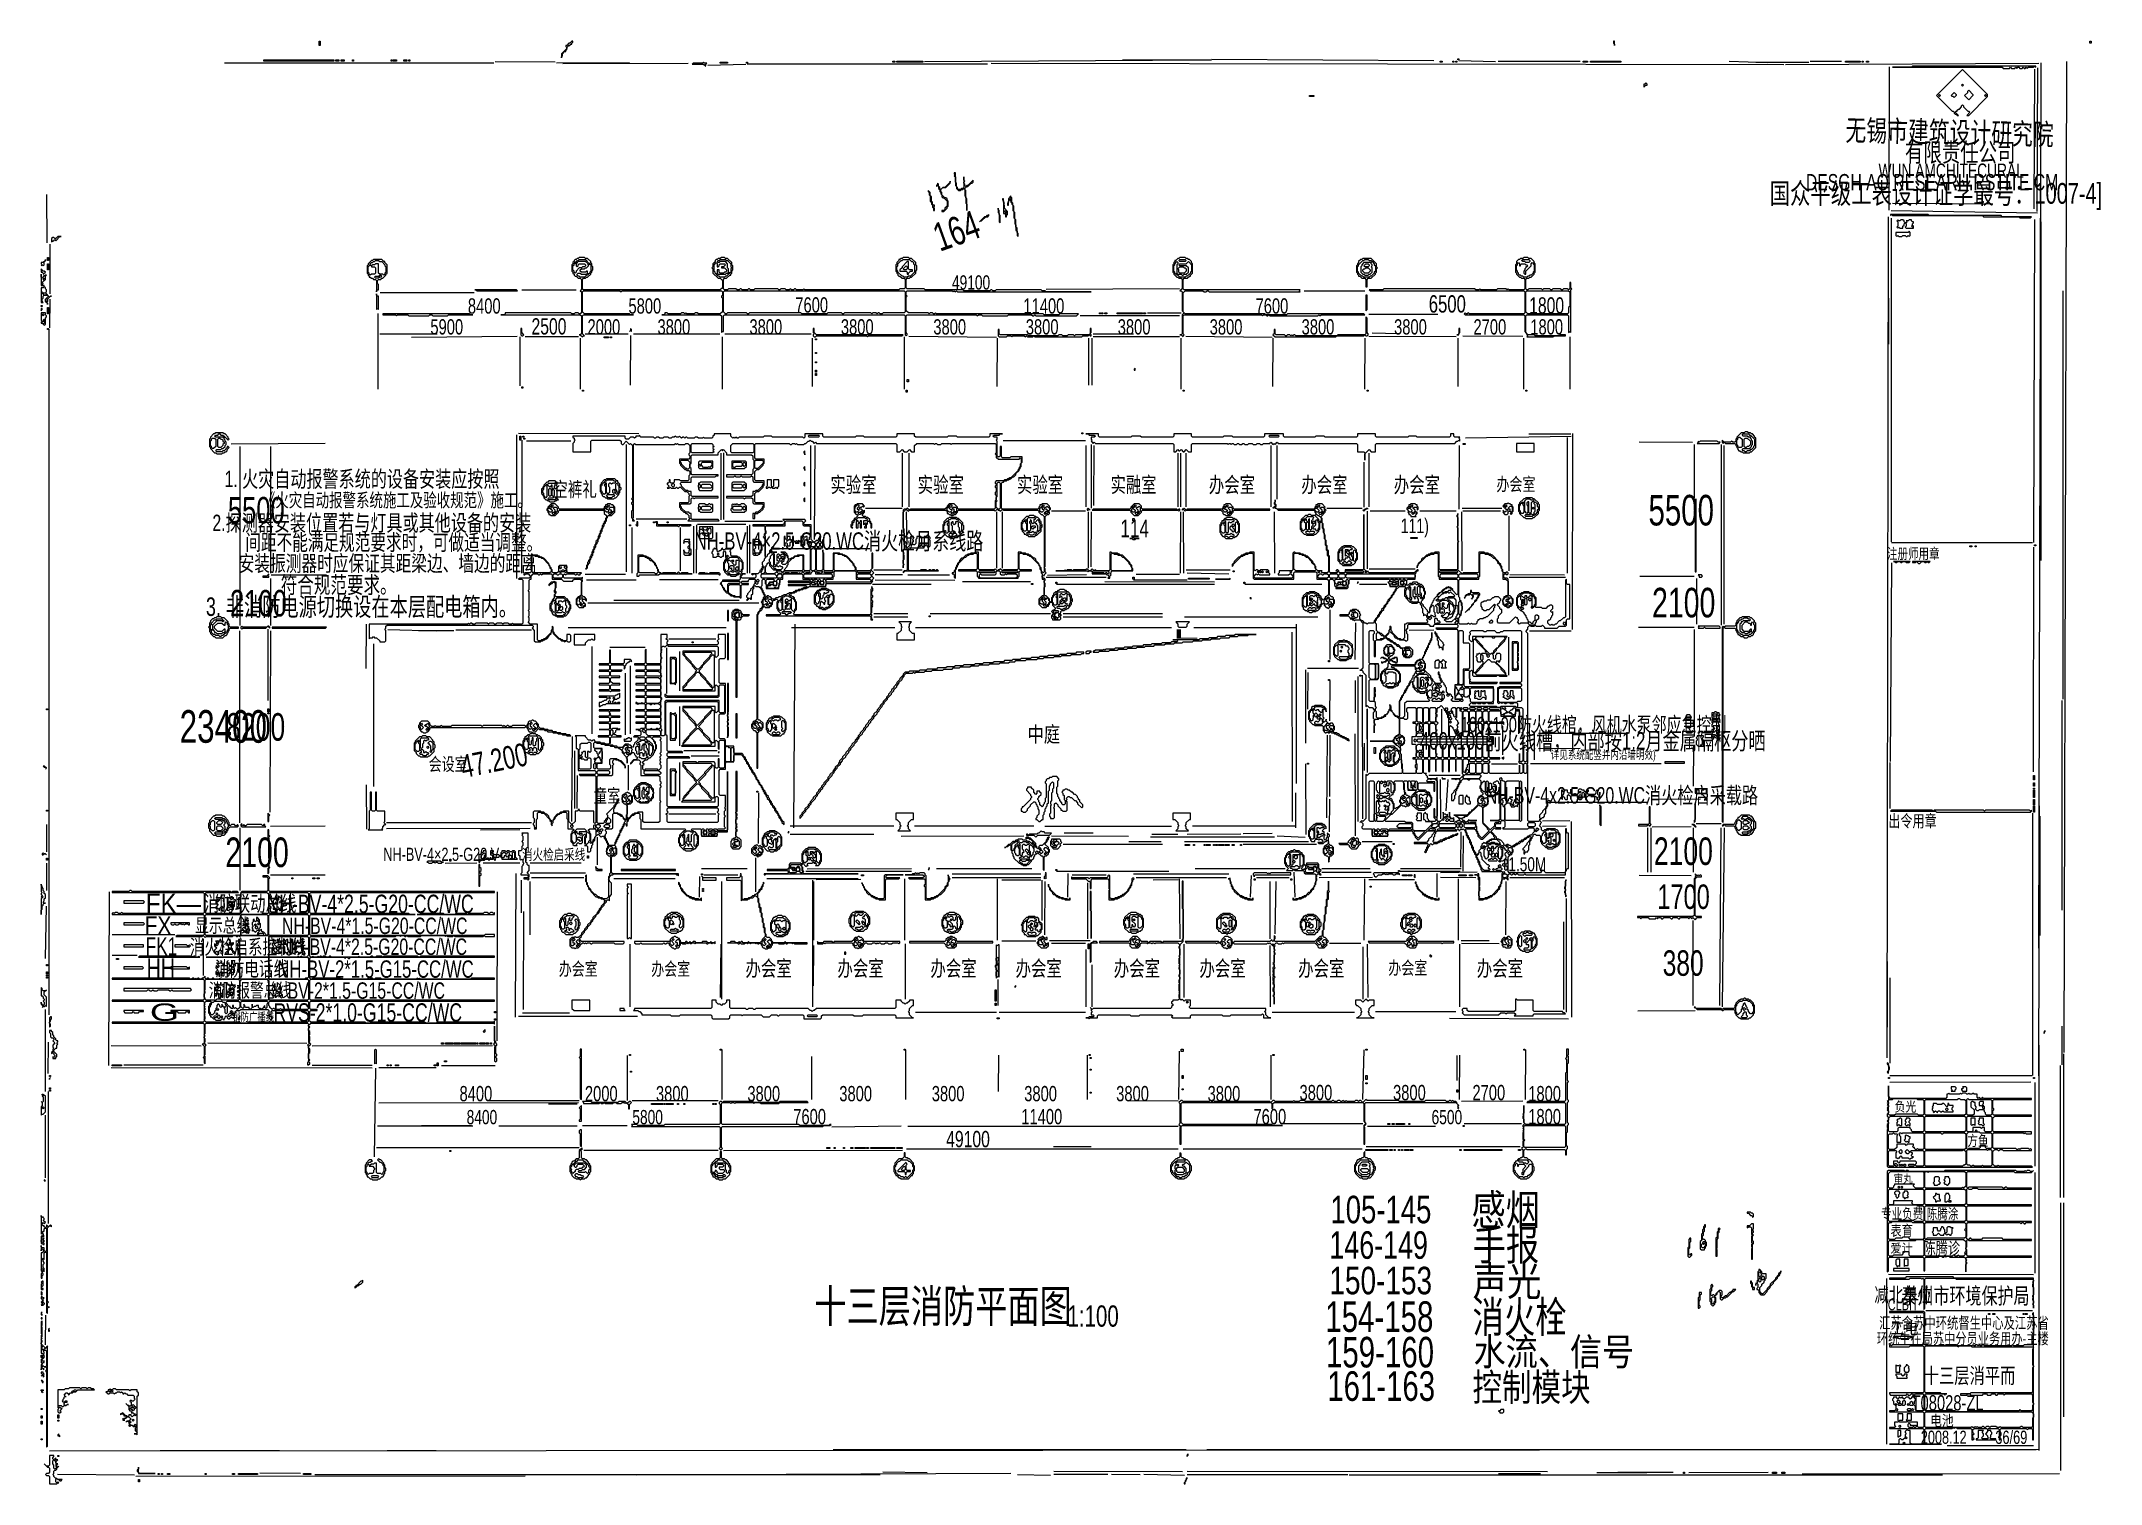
# Model space of a CAD drawing. Extents: x 10 to 1981, y 11 to 1392.
import ezdxf

# ---------------------------------------------------------------- set-up
doc = ezdxf.new("R2010")
doc.units = 0
for name, color, linetype, lineweight in [('OCR_TEXT', 6, 'Continuous', 0), ('TEXT_FALLBACK_OUTLINE', 2, 'Continuous', 0), ('TRACE_CURVE', 6, 'Continuous', 0), ('TRACE_STRAIGHT', 5, 'Continuous', 0), ('TRACE_TEXT_SYMBOL', 6, 'Continuous', 0)]:
    doc.layers.add(name, color=color, linetype=linetype, lineweight=lineweight)
doc.styles.add('wqy-unicode', font='wqy-unicode.lff')

msp = doc.modelspace()

# ---------------------------------------------------------------- texts
at = {"layer": 'OCR_TEXT', "color": 6, "style": 'wqy-unicode', "width": 0.72}
for s, height, rotation, p in [('无锡市建筑设计研究院', 20.29, -1.2637, (1736.8, 1296.8)), ('164', 27.22, 19.7468, (870.1, 1190.3)), ('47.200', 21.86, 11.3099, (414, 686.5))]:
    msp.add_text(s, height=height, rotation=rotation, dxfattribs=at).set_placement(p)
at = {"layer": 'OCR_TEXT', "color": 6, "style": 'wqy-unicode'}
for s, height, width, p in [('有限责任公司', 17.95, 0.72, (1793.9, 1276.6)), ('DESGH AO RESEARH RSTITE CM', 15.618, 0.72, (1699.1, 1249.2)), ('WUN AMCHITECURAL', 13.681, 0.72, (1768.6, 1261.2)), ('国众平级工表设计证学最号：1007-4]', 19.853, 0.72, (1664.4, 1236.4)), ('49100', 13.67, 0.72, (881.7, 1154.2)), ('8400', 14.64, 0.72, (418.4, 1131.2)), ('5800', 14.64, 0.72, (572.1, 1131.2)), ('7600', 14.64, 0.72, (731.8, 1132.2)), ('11400', 14.64, 0.72, (950.1, 1131.2)), ('7600', 14.64, 0.72, (1172.3, 1131.2)), ('6500', 16.59, 0.72, (1338.1, 1132.2)), ('1800', 15.62, 0.72, (1434.2, 1131.2)), ('5900', 14.64, 0.72, (382.5, 1111.2)), ('2500', 15.62, 0.72, (479.3, 1111.2)), ('2000', 14.64, 0.72, (532.9, 1111.2)), ('3800', 14.64, 0.72, (599.9, 1111.2)), ('3800', 14.64, 0.72, (687.9, 1111.2)), ('3800', 14.64, 0.72, (775.4, 1111.2)), ('3800', 14.64, 0.72, (863.9, 1111.2)), ('3800', 14.64, 0.72, (952.4, 1111.2)), ('3800', 14.64, 0.72, (1040.4, 1111.2)), ('3800', 14.64, 0.72, (1128.4, 1111.2)), ('3800', 14.64, 0.72, (1216.4, 1111.2)), ('3800', 14.64, 0.72, (1304.9, 1111.2)), ('2700', 14.64, 0.72, (1380.9, 1111.2)), ('1800', 14.64, 0.72, (1435.3, 1111.2)), ('1. 火灾自动报警系统的设备安装应按照', 15.679, 0.72, (185.5, 965.1)), ('空裤礼', 14.17, 0.72, (500.1, 955.9)), ('实验室', 15.03, 0.72, (765.4, 959.9)), ('实验室', 15.03, 0.72, (848.9, 959.9)), ('实验室', 15.03, 0.72, (943.9, 959.9)), ('实融室', 14.9, 0.72, (1033.6, 960)), ('办会室', 15.03, 0.72, (1127.6, 959.9)), ('办会室', 15.03, 0.72, (1216.1, 959.9)), ('办会室', 15.03, 0.72, (1304.6, 959.9)), ('办会室', 12.65, 0.72, (1402.9, 961.6)), ('5500', 25.38, 0.72, (188.7, 930.3)), ('《火灾自动报警系统施工及验收规范》施工。', 13.111, 0.72, (221.2, 946.1)), ('5500', 29.28, 0.72, (1548.4, 928.4)), ('2.探测器安装位置若与灯具或其他设备的安装', 15.679, 0.72, (173.9, 923.1)), ('114', 16.98, 0.72, (1043, 917)), ('111)', 13.97, 0.72, (1311.3, 921.1)), ('间距不能满足规范要求时，可做适当调整。', 15.228, 0.72, (205.4, 904.6)), ('NH-BV-4×2.5-G20.WC消火检月系线路', 16.608, 0.72, (635.4, 905.2)), ('注册师用章', 10.28, 0.72, (1776.6, 896.3)), ('安装振测器时应保证其距梁边、墙边的距离', 15.293, 0.72, (199, 884.5)), ('符合规范要求。', 16.13, 0.72, (239.3, 863.5)), ('2100', 28.31, 0.72, (1551.8, 840.4)), ('3. 非消防电源切换设在本层配电箱内。', 17.738, 0.72, (167.7, 841.8)), ('2100', 25.38, 0.72, (190.7, 841.3)), ('L', 9.04, 3.753086, (1093, 820)), ('23400', 31.24, 0.72, (142.5, 720.4)), ('8200', 26.36, 0.72, (187.1, 722.4)), ('中庭', 14.96, 0.766185, (954, 721)), ('400x100前火线槽，内部按1:2月金属隔枢分晒', 16.751, 0.72, (1329.5, 713.8)), ('100x100防火线棺，风机水泵邻应急控制', 14.59, 0.72, (1368.6, 730.5)), ('详见系统配竖并内沿墙明效)', 8.088, 0.72, (1454.9, 704.8)), ('会设室', 12.65, 0.72, (380.9, 693.6)), ('童室', 12.94, 0.72, (538.9, 663.2)), ('NH-BV-4x2.5-G20.WC消火检启采载路', 15.748, 0.72, (1392.6, 662.2)), ('出令用章', 11.81, 0.72, (1777.9, 639.6)), ('2100', 28.31, 0.72, (186.3, 601.4)), ('NH-BV-4×2.5-G20.V', 12.594, 0.72, (337.5, 607.3)), ('消火检启采线', 10.28, 0.72, (470.2, 608.3)), ('2100', 26.36, 0.72, (1553.6, 603.4)), ('1.50M', 13.56, 0.72, (1414.3, 597.3)), ('FK—', 19.08, 0.911998, (110, 557)), ('消防联动总线', 15.03, 0.72, (165.7, 559)), ('NH-BV-4*2.5-G20-CC/WC', 17.575, 0.72, (225.6, 557.4)), ('1700', 23.43, 0.72, (1556.9, 561.3)), ('FX', 17.08, 0.876678, (109, 537)), ('显示总线', 13.44, 0.72, (157.3, 538.8)), ('NH-BV-4*1.5-G20-CC/WC', 15.725, 0.72, (240.5, 537.3)), ('FK1', 17.08, 0.72, (110, 517)), ('消火栓启系控制线', 14.17, 0.72, (152.3, 517.9)), ('NH-BV-4*2.5-G20-CC/WC', 15.725, 0.72, (240.1, 517.3)), ('HH', 19.08, 0.734845, (111, 495)), ('消防电话线', 14.24, 0.72, (176.4, 496.9)), ('NH-BV-2*1.5-G15-CC/WC', 16.65, 0.72, (236, 495.4)), ('办会室', 15.03, 0.72, (684.1, 496.9)), ('办会室', 15.03, 0.72, (772.1, 496.9)), ('办会室', 15.03, 0.72, (861.1, 496.9)), ('办会室', 15.03, 0.72, (942.6, 496.9)), ('办会室', 15.03, 0.72, (1036.6, 496.9)), ('办会室', 15.03, 0.72, (1118.6, 496.9)), ('办会室', 15.03, 0.72, (1213.1, 496.9)), ('办会室', 12.65, 0.72, (1299.4, 498.6)), ('办会室', 15.03, 0.72, (1384.1, 496.9)), ('380', 24.4, 0.72, (1562, 497.3)), ('办会室', 12.65, 0.72, (505.4, 497.6)), ('办会室', 12.65, 0.72, (593.9, 497.6)), ('消防报警总线', 13.39, 0.72, (170.4, 476.8)), ('BV-2*1.5-G15-CC/WC', 15.725, 0.72, (245.9, 475.3)), ('G', 16.6, 1.628007, (114, 454.2)), ('销防广播线', 7.91, 0.72, (193, 454)), ('RVS-2*1.0-G15-CC/WC', 17.575, 0.72, (232.3, 453.4)), ('8400', 14.64, 0.72, (410.4, 377.2)), ('2000', 14.64, 0.72, (530.4, 377.2)), ('3800', 14.64, 0.72, (598.4, 377.2)), ('3800', 14.64, 0.72, (685.9, 377.2)), ('3800', 14.64, 0.72, (773.9, 377.2)), ('3800', 14.64, 0.72, (862.4, 377.2)), ('3800', 14.64, 0.72, (950.9, 377.2)), ('3800', 14.64, 0.72, (1038.9, 377.2)), ('3800', 14.64, 0.72, (1126.4, 377.2)), ('3800', 14.64, 0.72, (1214.4, 378.2)), ('3800', 14.64, 0.72, (1303.9, 378.2)), ('2700', 14.64, 0.72, (1379.9, 378.2)), ('1800', 14.64, 0.72, (1433.3, 377.2)), ('负光', 9.49, 0.800764, (1784, 367.3)), ('8400', 13.67, 0.72, (417.2, 355.2)), ('5800', 13.67, 0.72, (575.8, 355.2)), ('7600', 14.64, 0.72, (729.8, 355.2)), ('11400', 14.64, 0.72, (948.1, 355.2)), ('7600', 14.64, 0.72, (1170.3, 355.2)), ('6500', 13.67, 0.72, (1340.8, 355.2)), ('1800', 14.64, 0.72, (1433.3, 355.2)), ('49100', 15.62, 0.72, (876.2, 333.2)), ('方鱼', 10.24, 0.72, (1853.7, 334.3)), ('审丸', 7.91, 0.823643, (1783, 299)), ('105-145', 26.36, 0.746949, (1244, 260.4)), ('感烟', 29.26, 0.819537, (1379, 258.7)), ('专业负费', 10.28, 0.72, (1771, 264.4)), ('陈腾涂', 10.28, 0.72, (1814.7, 264.3)), ('手报', 29.13, 0.803477, (1380, 225)), ('表育', 10.28, 0.76544, (1780, 248.3)), ('146-149', 26.38, 0.728099, (1243, 226.4)), ('爱计', 8.66, 0.90142, (1780, 232.2)), ('陈腾诊', 11.86, 0.72, (1811.7, 230.6)), ('150-153', 26.36, 0.759744, (1243, 192.4)), ('声光', 28.35, 0.853023, (1380, 190.9)), ('十三层消防平面图', 31.36, 0.72, (750, 165.5)), ('减北单位', 14.11, 0.72, (1764.6, 184.9)), ('泰州市环境保护局', 15.61, 0.72, (1790.5, 183.2)), ('1:100', 20.37, 0.72, (992.3, 161.4)), ('154-158', 29.28, 0.72, (1239.1, 156.4)), ('消火栓', 30.05, 0.731896, (1380, 155.8)), ('CLBIT', 10.75, 0.72, (1777.5, 177.1)), ('汇苏含苏中环统督生中心及江苏省', 11.024, 0.72, (1769.2, 159.5)), ('工电', 11.37, 0.86268, (1780, 154.2)), ('159-160', 29.28, 0.72, (1239.7, 122.4)), ('水流、信号', 26.22, 0.85936, (1381, 124.3)), ('环统生在局苏中分员业务用办-主楼', 10.928, 0.72, (1767, 144.6)), ('161-163', 28.34, 0.74175, (1241, 90.4)), ('控制模块', 26.33, 0.786585, (1380, 90.3)), ('十三层消平而', 14.9, 0.72, (1811.8, 107.1)), ('T08028-ZL', 14.64, 0.72, (1800.2, 81.2)), ('2008.12', 12.59, 0.72, (1809.1, 49.3)), ('电池', 10.37, 0.794463, (1818, 66.3)), ('36/69', 12.7, 0.72, (1880.4, 49.2))]:
    msp.add_text(s, height=height, dxfattribs=dict(at, width=width)).set_placement(p)

# ---------------------------------------------------------------- linework, layer by layer
at = {"layer": 'TEXT_FALLBACK_OUTLINE', "color": 2}
for points in [[(978, 688), (977, 687), (975, 687), (974, 686), (973, 686), (972, 685), (972, 684), (971, 683), (971, 682), (972, 681), (972, 668), (971, 667), (971, 664), (970, 663), (970, 662), (969, 661), (969, 660), (968, 659), (966, 661), (966, 663), (965, 664), (965, 665), (964, 666), (964, 667), (965, 668), (965, 669), (967, 671), (967, 672), (966, 673), (966, 674), (963, 674), (963, 672), (962, 671), (960, 673), (960, 675), (958, 677), (958, 678), (954, 678), (954, 677), (953, 676), (953, 675), (957, 671), (957, 670), (958, 669), (958, 668), (957, 667), (957, 666), (950, 659), (949, 659), (949, 658), (948, 657), (948, 655), (949, 655), (950, 654), (952, 654), (954, 656), (954, 657), (957, 660), (957, 661), (960, 664), (961, 664), (962, 663), (962, 662), (963, 661)], [(963, 661), (963, 660), (964, 659), (964, 657), (965, 656), (965, 652), (963, 650), (963, 649), (962, 648), (962, 647), (963, 647), (965, 645), (966, 645), (968, 647), (969, 647), (969, 651), (970, 652), (970, 654), (971, 655), (971, 657), (972, 658), (972, 659), (973, 660), (973, 662), (974, 663), (974, 674), (975, 675), (975, 679), (976, 680), (976, 681), (978, 683), (979, 682), (979, 677), (978, 676), (978, 673), (977, 672), (977, 665), (976, 664), (976, 662), (977, 661), (976, 660), (976, 653), (975, 652), (975, 650), (976, 649), (976, 648), (979, 648), (980, 649), (980, 657), (979, 658), (980, 659), (980, 662), (981, 663), (983, 661), (983, 660), (986, 657), (986, 656), (987, 656), (988, 655), (991, 655), (992, 656), (992, 664), (991, 665), (992, 666)], [(992, 666), (991, 667), (993, 669), (994, 669), (995, 668), (996, 668), (999, 665), (1000, 665), (1002, 663), (1002, 662), (1006, 658), (1007, 659), (1007, 661), (1004, 664), (1004, 665), (1003, 666), (1003, 667), (1002, 668), (1002, 669), (1000, 671), (999, 671), (997, 673), (996, 673), (994, 675), (993, 675), (992, 676), (990, 676), (989, 675), (988, 675), (988, 674), (987, 673), (988, 672), (988, 671), (989, 670), (989, 666), (990, 665), (990, 662), (989, 661), (988, 661), (987, 662), (987, 663), (985, 665), (985, 666), (984, 667), (984, 668), (983, 669), (983, 671), (982, 672), (982, 678), (983, 679), (983, 684), (984, 685), (984, 686), (982, 688), (978, 688)]]:
    msp.add_lwpolyline(points, dxfattribs=at)
at = {"layer": 'TRACE_CURVE', "color": 6}
for points in [[(525, 1185), (524, 1184), (523, 1184), (522, 1183), (521, 1183), (520, 1182), (520, 1181), (519, 1180), (519, 1179), (518, 1178), (518, 1172), (519, 1171), (519, 1170), (520, 1169), (520, 1168), (521, 1167), (522, 1167), (524, 1165), (526, 1165), (527, 1164), (527, 1154), (526, 1153), (527, 1152), (527, 1132), (526, 1131), (525, 1131), (524, 1132), (521, 1132), (520, 1131), (518, 1131), (517, 1132), (454, 1132), (454, 1131), (453, 1130), (450, 1130), (526, 1130), (527, 1129), (527, 1112), (526, 1111), (525, 1111), (526, 1111), (528, 1109), (529, 1110), (530, 1110), (528, 1112), (528, 1129), (529, 1130), (577, 1130), (574, 1130), (573, 1131), (530, 1131), (528, 1133), (528, 1152), (529, 1153), (564, 1153), (565, 1152), (566, 1153), (661, 1153), (662, 1152), (662, 1149), (661, 1148), (661, 1147), (662, 1146), (662, 1133)], [(662, 1156), (660, 1154), (529, 1154), (528, 1155), (528, 1164), (529, 1165), (531, 1165), (532, 1166), (533, 1166), (536, 1169), (536, 1170), (537, 1171), (537, 1172), (538, 1173), (538, 1176), (537, 1177), (537, 1179), (536, 1180), (536, 1181), (533, 1184), (531, 1184), (530, 1185), (525, 1185)], [(831, 1154), (741, 1154), (740, 1155), (739, 1154), (733, 1154), (732, 1155), (731, 1155), (730, 1154), (728, 1154), (727, 1155), (726, 1154), (723, 1154), (722, 1155), (718, 1155), (717, 1154), (716, 1154), (715, 1155), (693, 1155), (692, 1154), (689, 1154), (688, 1155), (687, 1155), (686, 1154), (681, 1154), (680, 1155), (679, 1155), (678, 1154), (676, 1154), (675, 1155), (668, 1155), (667, 1154), (664, 1154), (663, 1155), (663, 1164), (664, 1165), (666, 1165), (669, 1168), (670, 1168), (670, 1169), (671, 1170), (671, 1172), (672, 1173), (672, 1177), (671, 1178), (671, 1180), (667, 1184), (665, 1184), (664, 1185), (661, 1185), (660, 1184), (658, 1184), (657, 1183), (656, 1183), (655, 1182), (655, 1181), (653, 1179), (653, 1176), (652, 1175), (653, 1174), (653, 1170), (658, 1165), (660, 1165), (662, 1163), (662, 1156)], [(839, 1148), (838, 1149), (838, 1152), (839, 1153), (882, 1153), (883, 1152), (884, 1153), (885, 1152), (886, 1153), (887, 1152), (1015, 1152), (972, 1152), (971, 1153), (968, 1153), (967, 1154), (924, 1154), (923, 1153), (921, 1153), (920, 1154), (919, 1154), (918, 1153), (893, 1153), (892, 1154), (856, 1154), (855, 1155), (839, 1155), (838, 1156), (838, 1164), (839, 1165), (841, 1165), (842, 1166), (843, 1166), (847, 1170), (847, 1172), (848, 1173), (848, 1177), (847, 1178), (847, 1180), (843, 1184), (841, 1184), (840, 1185), (835, 1185), (834, 1184), (833, 1184), (832, 1183), (831, 1183), (831, 1182), (829, 1180), (829, 1179), (828, 1178), (828, 1172), (829, 1171), (829, 1170), (830, 1169), (830, 1168), (831, 1167), (832, 1167), (834, 1165), (836, 1165), (837, 1164), (837, 1156), (836, 1155), (832, 1155), (831, 1154)], [(1100, 1185), (1099, 1184), (1098, 1184), (1096, 1182), (1095, 1182), (1095, 1181), (1094, 1180), (1094, 1179), (1093, 1178), (1093, 1171), (1094, 1170), (1094, 1169), (1097, 1166), (1098, 1166), (1099, 1165), (1101, 1165), (1102, 1164), (1102, 1155), (1100, 1153), (1101, 1153), (1102, 1152), (1102, 1134), (1104, 1132), (1102, 1130), (1102, 1112), (1101, 1111), (1100, 1111), (1101, 1111), (1103, 1109), (1103, 1110), (1104, 1111), (1103, 1112), (1103, 1129), (1104, 1130), (1178, 1130), (1179, 1129), (1180, 1130), (1182, 1130), (1183, 1129), (1184, 1129), (1185, 1130), (1186, 1129), (1232, 1129), (1233, 1130), (1234, 1129), (1235, 1130), (1277, 1130), (1276, 1131), (1203, 1131), (1202, 1130), (1182, 1130), (1181, 1131), (1105, 1131), (1103, 1133), (1103, 1151), (1105, 1153), (1122, 1153), (1123, 1152), (1125, 1152), (1126, 1153), (1127, 1153), (1128, 1152), (1215, 1152), (1214, 1153)], [(1214, 1153), (1215, 1154), (1104, 1154), (1103, 1155), (1103, 1164), (1104, 1165), (1107, 1165), (1109, 1167), (1110, 1167), (1110, 1168), (1112, 1170), (1112, 1179), (1111, 1180), (1111, 1181), (1109, 1183), (1108, 1183), (1107, 1184), (1106, 1184), (1105, 1185), (1100, 1185)], [(1429, 1185), (1428, 1184), (1426, 1184), (1425, 1183), (1424, 1183), (1422, 1181), (1422, 1179), (1421, 1178), (1421, 1171), (1422, 1170), (1422, 1169), (1425, 1166), (1426, 1166), (1427, 1165), (1429, 1165), (1430, 1164), (1430, 1155), (1429, 1154), (1415, 1154), (1414, 1155), (1413, 1154), (1412, 1155), (1404, 1155), (1403, 1154), (1388, 1154), (1387, 1155), (1386, 1154), (1383, 1154), (1382, 1155), (1295, 1155), (1294, 1154), (1281, 1154), (1282, 1153), (1429, 1153), (1430, 1152), (1430, 1132), (1429, 1131), (1377, 1131), (1376, 1132), (1375, 1131), (1374, 1131), (1373, 1132), (1372, 1131), (1373, 1130), (1429, 1130), (1430, 1129), (1430, 1114), (1432, 1112), (1432, 1111), (1433, 1110), (1432, 1109), (1457, 1109), (1458, 1110), (1469, 1110), (1469, 1111), (1464, 1111), (1463, 1110), (1440, 1110), (1439, 1111), (1433, 1111), (1431, 1113), (1431, 1129), (1432, 1130), (1471, 1130)], [(1471, 1130), (1472, 1129), (1472, 1113), (1473, 1114), (1474, 1113), (1474, 1154), (1475, 1155), (1474, 1156), (1474, 1161), (1473, 1161), (1473, 1155), (1472, 1154), (1471, 1155), (1467, 1155), (1466, 1154), (1465, 1154), (1464, 1155), (1457, 1155), (1456, 1154), (1455, 1154), (1454, 1155), (1448, 1155), (1447, 1154), (1446, 1155), (1434, 1155), (1433, 1154), (1432, 1154), (1431, 1155), (1431, 1164), (1432, 1165), (1434, 1165), (1435, 1166), (1436, 1166), (1439, 1169), (1439, 1170), (1440, 1171), (1440, 1179), (1439, 1180), (1439, 1181), (1436, 1184), (1434, 1184), (1433, 1185), (1429, 1185)], [(662, 1133), (660, 1131), (639, 1131), (638, 1132), (636, 1132), (635, 1131), (628, 1131), (627, 1132), (626, 1131), (625, 1132), (623, 1132), (622, 1131), (610, 1131), (609, 1132), (607, 1132), (607, 1131), (606, 1130), (604, 1130), (660, 1130), (661, 1129), (661, 1113), (662, 1114), (663, 1114), (663, 1129), (664, 1130), (836, 1130), (837, 1129), (837, 1111), (838, 1110), (839, 1111), (839, 1112), (838, 1113), (838, 1129), (839, 1130), (905, 1130), (906, 1129), (907, 1130), (910, 1130), (911, 1129), (935, 1129), (936, 1130), (958, 1130), (959, 1129), (960, 1129), (961, 1130), (962, 1129), (1001, 1129), (1003, 1131), (985, 1131), (984, 1130), (970, 1130), (969, 1131), (867, 1131), (866, 1132), (865, 1131), (864, 1131), (863, 1132), (861, 1132), (860, 1131), (859, 1132), (840, 1132), (838, 1134), (838, 1147), (839, 1148)], [(654, 1016), (654, 1015), (653, 1014), (653, 1013), (652, 1012), (645, 1012), (644, 1013), (643, 1012), (639, 1012), (638, 1013), (636, 1013), (635, 1012), (629, 1012), (628, 1013), (627, 1013), (626, 1012), (625, 1013), (624, 1013), (623, 1012), (621, 1014), (620, 1013), (618, 1013), (617, 1014), (616, 1013), (614, 1013), (613, 1012), (611, 1012), (610, 1013), (606, 1013), (605, 1012), (602, 1012), (601, 1013), (599, 1013), (598, 1012), (597, 1012), (596, 1013), (584, 1013), (583, 1014), (583, 1015), (582, 1014), (579, 1014), (579, 1013), (578, 1012), (577, 1013), (574, 1013), (572, 1011), (570, 1011), (569, 1012), (569, 1014), (519, 1014), (519, 1013), (520, 1012), (520, 1011), (521, 1010), (520, 1009), (520, 1008), (519, 1007), (519, 999), (536, 999), (536, 1009), (537, 1010), (564, 1010), (565, 1009), (565, 1007)], [(565, 1007), (566, 1006), (567, 1006), (570, 1009), (573, 1006), (574, 1007), (576, 1005), (576, 955), (575, 954), (576, 953), (576, 951), (575, 950), (575, 949), (576, 948), (576, 943), (575, 942), (575, 936), (576, 935), (576, 933), (578, 933), (576, 935), (577, 936), (577, 1006), (578, 1007), (579, 1006), (616, 1006), (617, 1007), (618, 1006), (619, 1007), (620, 1006), (626, 1006), (627, 1007), (629, 1007), (631, 1005), (631, 998), (630, 997), (630, 996), (631, 995), (631, 993), (630, 992), (621, 992), (621, 988), (622, 987), (622, 986), (626, 982), (627, 982), (628, 981), (630, 981), (631, 980), (631, 977), (630, 976), (630, 972), (629, 971), (622, 971), (621, 972), (616, 972), (616, 970), (615, 969), (613, 969), (612, 970), (612, 972), (611, 972), (611, 970), (610, 969)], [(928, 995), (927, 994), (926, 994), (925, 995), (925, 1009), (924, 1010), (925, 1011), (925, 1013), (922, 1013), (921, 1014), (922, 1015), (927, 1015), (928, 1016), (930, 1016), (918, 1016), (918, 1014), (917, 1013), (887, 1013), (886, 1014), (878, 1014), (877, 1013), (847, 1013), (846, 1014), (846, 1016), (829, 1016), (829, 1014), (828, 1013), (798, 1013), (797, 1014), (790, 1014), (789, 1013), (759, 1013), (758, 1014), (758, 1016), (741, 1016), (741, 1013), (740, 1012), (739, 1013), (710, 1013), (709, 1014), (702, 1014), (701, 1013), (678, 1013), (677, 1012), (676, 1012), (675, 1013), (674, 1012), (673, 1013), (672, 1012), (670, 1014), (670, 1016), (654, 1016)], [(690, 955), (691, 954), (691, 950), (692, 949), (700, 949), (701, 948), (701, 947), (700, 946), (700, 945), (696, 941), (694, 941), (693, 940), (691, 940), (691, 935), (693, 935), (693, 939), (694, 940), (696, 940), (697, 941), (698, 941), (701, 944), (701, 945), (702, 946), (702, 950), (694, 950), (693, 951), (693, 959), (695, 961), (697, 961), (701, 965), (701, 966), (702, 967), (702, 971), (694, 971), (693, 972), (693, 980), (695, 982), (697, 982), (701, 986), (701, 987), (702, 988), (702, 992), (694, 992), (693, 993), (693, 1006), (694, 1007), (726, 1007), (727, 1006), (728, 1006), (729, 1007), (731, 1007), (732, 1006), (733, 1007), (734, 1006), (740, 1006), (741, 1007), (742, 1007), (744, 1009), (745, 1009), (746, 1010), (747, 1009), (748, 1009), (750, 1007), (751, 1008)], [(751, 1008), (752, 1007), (828, 1007), (829, 1006), (829, 999), (832, 999), (834, 1001), (836, 999), (839, 999), (841, 1001), (843, 999), (846, 999), (846, 1005), (848, 1007), (864, 1007), (865, 1006), (866, 1007), (867, 1007), (868, 1006), (871, 1006), (872, 1007), (880, 1007), (881, 1006), (882, 1007), (923, 1007), (924, 1006), (924, 998), (923, 997), (924, 996), (924, 993), (925, 993), (926, 992), (946, 992), (947, 993), (948, 992), (948, 988), (947, 987), (947, 985), (946, 984), (946, 983), (945, 982), (945, 981), (938, 974), (937, 974), (936, 973), (935, 973), (934, 972), (932, 972), (931, 971), (924, 971), (923, 970), (923, 969), (924, 968), (924, 967), (923, 966), (923, 965), (924, 964), (924, 961), (923, 960), (923, 958), (924, 957), (924, 953), (923, 952), (923, 945)], [(623, 967), (622, 968), (622, 969), (623, 970), (632, 970), (632, 974), (633, 975), (655, 975), (656, 976), (658, 976), (658, 977), (633, 977), (632, 978), (632, 983), (631, 984), (631, 987), (632, 988), (632, 995), (633, 996), (658, 996), (658, 998), (661, 1001), (662, 1000), (663, 1001), (666, 998), (666, 996), (690, 996), (691, 995), (691, 992), (692, 991), (692, 983), (691, 982), (691, 978), (690, 977), (666, 977), (666, 975), (673, 975), (674, 976), (675, 975), (679, 975), (680, 976), (681, 975), (689, 975), (690, 976), (691, 975), (691, 971), (692, 970), (700, 970), (701, 969), (701, 968), (700, 967), (700, 966), (696, 962), (694, 962), (693, 961), (691, 961), (691, 957), (690, 956), (666, 956), (666, 955), (682, 955), (683, 954), (684, 955), (690, 955)], [(970, 874), (970, 875), (971, 876), (971, 877), (970, 878), (969, 878), (968, 879), (968, 880), (969, 881), (970, 880), (970, 881), (972, 883), (971, 884), (971, 887), (970, 888), (971, 889), (971, 937), (973, 939), (974, 939), (975, 940), (975, 941), (974, 942), (976, 944), (976, 945), (975, 946), (975, 947), (973, 949), (968, 949), (967, 948), (966, 948), (966, 947), (965, 946), (965, 945), (964, 944), (930, 944), (929, 945), (929, 969), (930, 970), (931, 970), (932, 971), (934, 971), (935, 972), (936, 972), (937, 973), (938, 973), (940, 975), (941, 975), (943, 977), (943, 978), (946, 981), (946, 982), (947, 983), (947, 984), (948, 985), (948, 988), (949, 989), (949, 994), (938, 994), (937, 993), (930, 993), (929, 994), (929, 1004), (928, 1004), (928, 995)], [(610, 969), (609, 969), (609, 968), (611, 966), (609, 964), (611, 964), (612, 965), (613, 964), (617, 964), (618, 965), (619, 964), (620, 964), (621, 965), (622, 965), (626, 961), (628, 961), (630, 959), (630, 958), (631, 957), (630, 956), (630, 951), (629, 950), (621, 950), (621, 946), (622, 945), (622, 944), (625, 941), (626, 941), (627, 940), (628, 940), (630, 938), (630, 936), (631, 935), (629, 933), (659, 933), (658, 934), (633, 934), (632, 935), (632, 940), (631, 940), (630, 941), (627, 941), (623, 945), (623, 946), (622, 947), (622, 948), (623, 949), (631, 949), (632, 950), (632, 954), (633, 955), (634, 955), (635, 954), (636, 955), (658, 955), (658, 956), (633, 956), (632, 957), (632, 961), (630, 961), (629, 962), (627, 962), (623, 966), (623, 967)], [(923, 945), (922, 944), (888, 944), (887, 945), (887, 946), (884, 949), (879, 949), (877, 947), (877, 946), (875, 944), (842, 944), (841, 943), (839, 945), (838, 944), (836, 944), (835, 943), (835, 922), (836, 921), (836, 906), (835, 905), (835, 888), (835, 890), (836, 891), (835, 892), (835, 895), (836, 896), (836, 900), (835, 901), (836, 902), (835, 903), (835, 905), (837, 907), (838, 907), (839, 906), (839, 886), (838, 885), (836, 885), (835, 884), (835, 883), (837, 885), (869, 885), (868, 886), (867, 886), (866, 885), (865, 886), (863, 886), (862, 885), (861, 886), (860, 886), (859, 885), (858, 885), (857, 886), (852, 886), (851, 885), (841, 885), (840, 886), (840, 906), (841, 907), (855, 907), (855, 908), (857, 910), (858, 909), (858, 908), (860, 908)], [(1191, 953), (1191, 951), (1190, 950), (1190, 949), (1191, 948), (1191, 947), (1189, 945), (1190, 946), (1191, 945), (1192, 945), (1194, 943), (1228, 943), (1229, 942), (1229, 941), (1230, 940), (1230, 939), (1229, 938), (1226, 938), (1225, 939), (1223, 939), (1222, 938), (1220, 938), (1216, 934), (1216, 933), (1215, 932), (1215, 925), (1216, 924), (1216, 923), (1219, 920), (1220, 920), (1221, 919), (1228, 919), (1229, 920), (1230, 920), (1233, 923), (1233, 924), (1234, 925), (1234, 931), (1235, 932), (1236, 931), (1236, 926), (1237, 925), (1237, 922), (1238, 921), (1238, 916), (1239, 915), (1239, 910), (1240, 909), (1240, 905), (1241, 904), (1241, 900), (1242, 899), (1242, 884), (1241, 883), (1236, 883), (1235, 884), (1236, 885), (1232, 885), (1230, 887), (1230, 889), (1229, 890), (1229, 891), (1227, 893), (1227, 894)], [(1191, 949), (1191, 953)], [(1326, 883), (1326, 884), (1327, 885), (1328, 885), (1328, 886), (1327, 886), (1324, 883), (1281, 883), (1280, 884), (1280, 885), (1279, 884), (1276, 887), (1276, 939), (1276, 887), (1275, 886), (1258, 886), (1258, 884), (1257, 883), (1253, 883), (1252, 884), (1252, 885), (1251, 886), (1250, 886), (1249, 885), (1250, 885), (1251, 884), (1250, 883), (1244, 883), (1243, 884), (1243, 899), (1242, 900), (1242, 904), (1241, 905), (1241, 909), (1240, 910), (1240, 914), (1239, 915), (1239, 919), (1238, 920), (1238, 925), (1237, 926), (1237, 930), (1236, 931), (1236, 935), (1235, 936), (1235, 937), (1239, 941), (1239, 942), (1240, 943), (1238, 945), (1239, 946), (1236, 949), (1232, 949), (1231, 948), (1230, 948), (1230, 947), (1229, 946), (1229, 945), (1228, 944), (1193, 944), (1191, 946), (1192, 947), (1192, 948), (1191, 949)], [(720, 934), (722, 932), (721, 931), (721, 930), (720, 929), (691, 929), (691, 928), (702, 928), (703, 927), (703, 921), (702, 920), (702, 919), (703, 918), (703, 897), (702, 896), (702, 895), (700, 893), (700, 891), (701, 890), (700, 889), (700, 888), (699, 887), (699, 886), (698, 885), (698, 884), (696, 882), (690, 882), (691, 881), (692, 882), (693, 882), (694, 881), (694, 879), (693, 878), (681, 878), (680, 879), (680, 880), (682, 882), (684, 882), (681, 882), (680, 883), (681, 884), (681, 886), (682, 887), (682, 893), (681, 894), (681, 895), (678, 898), (677, 898), (676, 899), (671, 899), (670, 900), (670, 903), (669, 904), (670, 905), (670, 906), (665, 906), (664, 905), (663, 905), (662, 906), (662, 907), (661, 906), (661, 905), (660, 904), (659, 904)], [(703, 927), (704, 928), (722, 928), (722, 932)], [(743, 914), (743, 911), (744, 910), (744, 909), (747, 906), (746, 905), (746, 886), (745, 885), (741, 885), (740, 886), (740, 900), (734, 900), (733, 899), (731, 899), (729, 897), (728, 897), (727, 896), (726, 896), (725, 897), (725, 899), (724, 900), (724, 901), (722, 903), (718, 903), (720, 903), (721, 902), (720, 901), (719, 901), (718, 900), (717, 900), (716, 901), (715, 901), (714, 900), (714, 895), (715, 895), (716, 894), (716, 893), (715, 892), (714, 893), (714, 891), (713, 890), (712, 891), (712, 901), (711, 902), (712, 903), (714, 903), (710, 903), (709, 904), (709, 906), (711, 908), (710, 908), (709, 907), (709, 906), (707, 904), (707, 902), (705, 900), (705, 899), (704, 898), (703, 899), (703, 920), (704, 921), (704, 923), (703, 924), (703, 927)], [(790, 886), (790, 888), (788, 890), (788, 891), (787, 892), (787, 893), (781, 899), (780, 899), (779, 900), (778, 900), (777, 901), (775, 901), (774, 902), (768, 902), (768, 886), (767, 885), (760, 885), (759, 886), (759, 902), (758, 903), (758, 905), (758, 886), (757, 885), (753, 885), (752, 886), (752, 906), (753, 907), (758, 907), (758, 915), (758, 913), (757, 912), (756, 913), (756, 918), (755, 918), (755, 917), (754, 916), (754, 915), (753, 914), (752, 914), (750, 912), (747, 915), (747, 929), (741, 929), (740, 930), (740, 931), (742, 933), (741, 934), (720, 934)], [(722, 932), (723, 933), (738, 933), (739, 932), (739, 929), (740, 928), (745, 928), (746, 927), (746, 918), (745, 917), (745, 915), (744, 914), (743, 915), (743, 918), (742, 918), (741, 917), (740, 918), (737, 918), (737, 914), (736, 913), (735, 914), (734, 913), (733, 914), (732, 913), (731, 913), (730, 914), (730, 918), (729, 918), (729, 915), (728, 914), (727, 915), (727, 918), (724, 918), (724, 916), (723, 915), (722, 916), (722, 918), (721, 918), (721, 909), (722, 909), (722, 911), (723, 912), (724, 911), (724, 909), (727, 909), (727, 912), (728, 913), (729, 912), (729, 910), (730, 909), (730, 912), (731, 913), (732, 913), (733, 912), (734, 912), (735, 913), (736, 913), (737, 912), (737, 909), (740, 909), (741, 910), (741, 914), (742, 915), (743, 914)], [(860, 908), (861, 909), (861, 914), (860, 915), (861, 916), (861, 917), (859, 919), (858, 919), (857, 918), (855, 918), (855, 909), (854, 908), (853, 909), (853, 917), (852, 918), (848, 918), (848, 916), (847, 915), (847, 911), (846, 910), (845, 910), (844, 911), (844, 912), (845, 913), (845, 914), (844, 915), (845, 916), (845, 918), (842, 918), (842, 910), (839, 907), (836, 910), (836, 925), (835, 926), (835, 941), (838, 944), (840, 942), (841, 943), (876, 943), (877, 942), (877, 940), (878, 940), (879, 939), (880, 939), (881, 938), (883, 938), (884, 939), (885, 939), (887, 941), (887, 942), (888, 943), (922, 943), (923, 942), (925, 944), (926, 943), (927, 943), (928, 942), (930, 944), (931, 943), (964, 943), (965, 942), (965, 941), (967, 939), (968, 939)], [(968, 939), (970, 937), (970, 884), (969, 883), (967, 885), (967, 888), (966, 889), (966, 890), (965, 891), (965, 892), (962, 895), (962, 896), (961, 897), (960, 897), (957, 900), (956, 900), (955, 901), (953, 901), (952, 902), (949, 902), (948, 903), (945, 903), (945, 887), (944, 886), (931, 886), (930, 885), (928, 887), (927, 886), (926, 886), (925, 885), (923, 887), (922, 886), (908, 886), (907, 887), (907, 903), (904, 903), (903, 902), (900, 902), (899, 901), (897, 901), (896, 900), (895, 900), (892, 897), (891, 897), (889, 895), (889, 894), (887, 892), (887, 891), (886, 890), (886, 889), (885, 888), (885, 886), (884, 885), (884, 884), (883, 883), (882, 883), (882, 882), (883, 882), (884, 881), (884, 879), (885, 878), (885, 886), (886, 887), (886, 888)], [(1413, 884), (1412, 883), (1410, 883), (1409, 884), (1409, 886), (1408, 887), (1408, 889), (1407, 890), (1407, 891), (1405, 893), (1405, 894), (1399, 900), (1398, 900), (1397, 901), (1396, 901), (1395, 902), (1392, 902), (1391, 903), (1386, 903), (1386, 884), (1385, 883), (1371, 883), (1370, 882), (1366, 886), (1366, 912), (1367, 913), (1366, 914), (1366, 940), (1366, 939), (1365, 938), (1365, 937), (1366, 936), (1366, 928), (1365, 927), (1366, 926), (1366, 887), (1365, 886), (1349, 886), (1348, 887), (1348, 903), (1344, 903), (1343, 902), (1340, 902), (1339, 901), (1338, 901), (1337, 900), (1336, 900), (1333, 897), (1332, 897), (1331, 896), (1331, 895), (1328, 892), (1328, 891), (1327, 890), (1327, 888), (1327, 889), (1328, 890), (1328, 891), (1336, 899), (1337, 899), (1338, 900), (1339, 900), (1340, 901), (1343, 901)], [(659, 904), (658, 903), (657, 904), (657, 906), (655, 906), (654, 907), (654, 906), (653, 905), (653, 904), (652, 903), (652, 902), (653, 901), (653, 898), (656, 898), (657, 899), (659, 899), (660, 898), (661, 898), (662, 899), (663, 899), (663, 903), (664, 904), (665, 903), (665, 898), (666, 897), (664, 895), (664, 894), (663, 893), (663, 886), (664, 885), (664, 884), (667, 881), (669, 881), (670, 880), (675, 880), (676, 881), (677, 881), (678, 882), (679, 882), (680, 881), (679, 880), (679, 877), (678, 876), (662, 876), (662, 875), (660, 873), (661, 872), (661, 871), (662, 870), (662, 869), (663, 868), (663, 867), (666, 864), (667, 864), (670, 861), (672, 861), (673, 860), (678, 860), (679, 859), (680, 859), (680, 871), (681, 872), (687, 872), (687, 873)], [(479, 901), (479, 884), (478, 883), (473, 883), (472, 882), (472, 881), (473, 881), (474, 882), (476, 882), (478, 880), (478, 879), (477, 878), (468, 878), (467, 877), (470, 877), (471, 876), (471, 835), (470, 834), (462, 834), (461, 835), (460, 834), (458, 834), (457, 835), (453, 835), (452, 834), (451, 835), (446, 835), (445, 834), (444, 834), (443, 835), (439, 835), (438, 834), (437, 835), (426, 835), (425, 834), (423, 834), (422, 835), (421, 835), (420, 834), (419, 835), (418, 834), (324, 834), (324, 820), (325, 821), (327, 821), (328, 822), (329, 821), (331, 821), (334, 818), (334, 817), (339, 817), (340, 818), (340, 828), (339, 829), (340, 830), (340, 832), (341, 833), (480, 833), (481, 832), (481, 831), (480, 830), (482, 828), (482, 818), (483, 817)], [(477, 876), (478, 877), (479, 877), (479, 880), (481, 882), (485, 882), (486, 881), (487, 881), (488, 882), (489, 881), (490, 882), (498, 882), (499, 881), (499, 877), (508, 877), (510, 875), (519, 875), (519, 876), (520, 877), (526, 877), (527, 876), (527, 862), (525, 860), (524, 860), (522, 858), (522, 853), (525, 850), (529, 850), (530, 851), (531, 851), (531, 853), (528, 856), (528, 857), (529, 858), (530, 858), (532, 856), (532, 858), (530, 860), (529, 860), (527, 862), (527, 874), (528, 875), (528, 876), (527, 877), (528, 878), (528, 879), (527, 878), (511, 878), (510, 879), (510, 881), (511, 882), (512, 881), (513, 882), (520, 882), (521, 881), (522, 881), (523, 882), (524, 881), (526, 881), (526, 882), (527, 883), (514, 883), (513, 884), (513, 890)], [(513, 890), (506, 890), (505, 889), (505, 884), (504, 883), (500, 883), (499, 884), (499, 886), (498, 887), (498, 888), (497, 889), (497, 890), (496, 891), (496, 892), (491, 897), (490, 897), (489, 898), (488, 898), (487, 899), (486, 899), (485, 900), (481, 900), (480, 901), (479, 901)], [(806, 855), (806, 856), (805, 857), (805, 859), (806, 860), (806, 861), (805, 862), (805, 865), (806, 866), (806, 868), (805, 869), (805, 870), (805, 868), (804, 867), (804, 844), (803, 843), (731, 843), (730, 844), (731, 845), (731, 846), (733, 848), (733, 855), (732, 856), (732, 857), (731, 858), (731, 859), (730, 860), (729, 860), (728, 861), (727, 861), (726, 862), (727, 863), (728, 863), (729, 864), (731, 864), (732, 865), (733, 865), (734, 866), (736, 866), (737, 867), (739, 867), (740, 868), (742, 868), (743, 869), (744, 869), (745, 870), (761, 870), (761, 872), (762, 873), (804, 873), (806, 875), (805, 876), (807, 878), (805, 880), (805, 881), (807, 883), (804, 886), (806, 888), (806, 902), (805, 902), (805, 887), (803, 885), (791, 885), (790, 886)], [(886, 888), (887, 889), (887, 890), (888, 891), (888, 892), (894, 898), (895, 898), (897, 900), (898, 900), (899, 901), (902, 901), (903, 902), (905, 902), (906, 901), (906, 887), (905, 886), (888, 886), (888, 885), (905, 885), (906, 884), (906, 880), (907, 879), (907, 878), (945, 878), (945, 879), (946, 880), (946, 884), (947, 885), (958, 885), (958, 886), (947, 886), (946, 887), (946, 901), (947, 902), (949, 902), (950, 901), (953, 901), (954, 900), (955, 900), (956, 899), (957, 899), (965, 891), (965, 890), (966, 889), (966, 887), (967, 886), (967, 883), (968, 882), (968, 877), (969, 877), (970, 876), (970, 862), (969, 861), (968, 861), (965, 858), (965, 853), (968, 850), (972, 850), (973, 851), (974, 851), (974, 852), (975, 853), (975, 854), (976, 855)], [(1227, 894), (1222, 899), (1221, 899), (1220, 900), (1219, 900), (1218, 901), (1216, 901), (1215, 902), (1211, 902), (1210, 903), (1209, 903), (1208, 902), (1208, 886), (1207, 885), (1195, 885), (1195, 883), (1194, 882), (1194, 881), (1204, 881), (1205, 882), (1206, 882), (1208, 880), (1208, 879), (1207, 878), (1172, 878), (1171, 879), (1171, 880), (1173, 882), (1174, 881), (1175, 882), (1176, 881), (1186, 881), (1186, 882), (1185, 883), (1185, 885), (1184, 886), (1177, 886), (1176, 885), (1175, 885), (1174, 886), (1173, 886), (1172, 885), (1171, 886), (1171, 903), (1167, 903), (1166, 902), (1163, 902), (1162, 901), (1161, 901), (1160, 900), (1159, 900), (1157, 898), (1156, 898), (1152, 894), (1152, 893), (1150, 891), (1150, 889), (1151, 890), (1151, 891), (1159, 899), (1160, 899), (1161, 900), (1162, 900), (1163, 901)], [(1163, 901), (1165, 901), (1166, 902), (1169, 902), (1170, 901), (1170, 878), (1171, 877), (1209, 877), (1209, 883), (1210, 884), (1230, 884), (1231, 883), (1231, 877), (1241, 877), (1242, 876), (1242, 862), (1240, 860), (1239, 860), (1239, 859), (1237, 857), (1235, 859), (1235, 860), (1233, 862), (1233, 863), (1232, 863), (1231, 864), (1230, 864), (1229, 865), (1224, 865), (1223, 864), (1221, 864), (1218, 861), (1218, 860), (1217, 859), (1217, 851), (1218, 850), (1218, 849), (1220, 847), (1221, 847), (1222, 846), (1223, 846), (1224, 845), (1226, 845), (1227, 846), (1230, 846), (1231, 847), (1232, 847), (1234, 849), (1234, 850), (1235, 851), (1235, 852), (1237, 854), (1238, 853), (1238, 852), (1240, 850), (1241, 850), (1242, 849), (1244, 851), (1245, 850), (1247, 852), (1247, 853), (1248, 854), (1248, 857), (1247, 858)], [(1343, 901), (1344, 902), (1346, 902), (1347, 901), (1347, 880), (1348, 879), (1348, 877), (1365, 877), (1366, 876), (1366, 863), (1365, 862), (1361, 866), (1361, 867), (1359, 869), (1358, 869), (1357, 870), (1356, 869), (1355, 869), (1353, 867), (1352, 867), (1349, 864), (1348, 864), (1346, 862), (1346, 861), (1343, 858), (1343, 857), (1342, 856), (1342, 855), (1341, 854), (1341, 853), (1340, 852), (1340, 851), (1339, 850), (1339, 846), (1338, 845), (1337, 846), (1337, 847), (1333, 851), (1333, 852), (1331, 854), (1331, 856), (1334, 859), (1334, 862), (1335, 863), (1335, 865), (1334, 866), (1334, 868), (1333, 869), (1333, 870), (1331, 872), (1330, 872), (1329, 873), (1328, 873), (1327, 874), (1323, 874), (1322, 873), (1320, 873), (1318, 871), (1317, 872), (1317, 876), (1318, 877), (1325, 877), (1325, 882), (1326, 883)], [(1370, 854), (1369, 855), (1369, 856), (1368, 857), (1368, 859), (1367, 860), (1367, 876), (1368, 877), (1386, 877), (1386, 879), (1387, 880), (1387, 901), (1388, 902), (1391, 902), (1392, 901), (1395, 901), (1396, 900), (1397, 900), (1400, 897), (1401, 897), (1404, 894), (1404, 893), (1406, 891), (1406, 890), (1407, 889), (1407, 888), (1408, 887), (1408, 885), (1409, 884), (1409, 877), (1412, 877), (1414, 875), (1414, 862), (1413, 861), (1412, 861), (1411, 860), (1410, 860), (1410, 859), (1409, 858), (1409, 853), (1411, 851), (1412, 851), (1413, 850), (1415, 850), (1416, 851), (1417, 851), (1418, 852), (1418, 853), (1419, 854), (1419, 858), (1416, 861), (1415, 861), (1414, 862), (1414, 877), (1413, 878), (1411, 878), (1410, 879), (1410, 881), (1411, 882), (1412, 882), (1413, 881), (1414, 882), (1414, 883), (1413, 884)], [(483, 817), (488, 817), (489, 818), (490, 818), (491, 819), (492, 819), (493, 820), (494, 820), (496, 822), (496, 823), (498, 825), (498, 826), (499, 827), (500, 826), (500, 825), (505, 820), (506, 820), (508, 818), (510, 818), (511, 817), (512, 818), (513, 818), (514, 817), (516, 817), (517, 818), (517, 823), (516, 824), (513, 824), (513, 819), (512, 818), (510, 818), (509, 819), (508, 819), (507, 820), (506, 820), (501, 825), (501, 826), (500, 827), (500, 831), (499, 832), (499, 829), (498, 828), (498, 826), (492, 820), (491, 820), (490, 819), (489, 819), (488, 818), (486, 818), (485, 819), (485, 834), (478, 834), (476, 836), (477, 837), (477, 840), (476, 841), (477, 842), (477, 846), (476, 847), (477, 848), (477, 865), (476, 866), (477, 867), (477, 876)], [(687, 873), (681, 873), (680, 874), (681, 875), (687, 875), (687, 876), (688, 877), (693, 877), (694, 876), (693, 875), (693, 873), (692, 872), (692, 871), (691, 870), (691, 869), (689, 867), (689, 866), (686, 863), (686, 862), (685, 861), (685, 860), (686, 859), (686, 858), (685, 857), (686, 857), (688, 859), (689, 858), (690, 858), (690, 862), (691, 863), (691, 867), (692, 868), (692, 870), (693, 871), (694, 870), (697, 870), (699, 868), (699, 867), (700, 866), (700, 865), (701, 864), (701, 863), (702, 862), (702, 860), (701, 859), (701, 858), (700, 857), (700, 856), (699, 855), (700, 854), (700, 853), (701, 852), (700, 851), (700, 850), (698, 848), (698, 847), (696, 845), (696, 844), (695, 843), (695, 743), (693, 741), (692, 741), (691, 740), (691, 739)], [(720, 881), (721, 882), (738, 882), (739, 881), (739, 877), (745, 877), (746, 876), (745, 875), (725, 875), (725, 874), (745, 874), (746, 873), (745, 872), (725, 872), (725, 871), (742, 871), (743, 870), (742, 869), (740, 869), (739, 868), (738, 868), (737, 867), (735, 867), (734, 866), (732, 866), (731, 865), (730, 865), (729, 864), (726, 864), (725, 863), (724, 863), (723, 862), (721, 862), (720, 861), (719, 861), (718, 860), (716, 860), (715, 859), (713, 859), (712, 858), (710, 858), (708, 860), (707, 860), (706, 861), (705, 861), (704, 860), (703, 861), (703, 862), (702, 863), (702, 864), (701, 865), (701, 866), (700, 867), (700, 868), (699, 869), (699, 870), (700, 871), (700, 876), (701, 877), (702, 877), (703, 876), (703, 873), (704, 872), (704, 868)], [(704, 868), (716, 868), (716, 871), (717, 872), (717, 876), (718, 877), (720, 877), (720, 881)], [(976, 855), (977, 855), (978, 854), (978, 852), (981, 849), (979, 847), (978, 847), (977, 846), (979, 844), (977, 842), (977, 840), (978, 839), (978, 838), (985, 838), (986, 839), (986, 840), (985, 841), (986, 842), (986, 843), (985, 844), (986, 845), (986, 846), (987, 847), (989, 847), (990, 848), (991, 848), (992, 849), (993, 849), (995, 851), (995, 852), (996, 853), (996, 855), (997, 856), (997, 858), (996, 859), (996, 861), (995, 862), (995, 863), (993, 865), (992, 865), (991, 866), (990, 866), (989, 867), (985, 867), (984, 866), (983, 866), (982, 865), (981, 865), (979, 863), (979, 862), (978, 861), (978, 860), (977, 859), (977, 856), (976, 855), (975, 856), (975, 858), (972, 861), (971, 861), (970, 862), (970, 869), (971, 870), (971, 873), (970, 874)], [(1247, 858), (1247, 859), (1246, 860), (1245, 860), (1243, 862), (1243, 876), (1244, 877), (1246, 877), (1248, 875), (1248, 871), (1249, 870), (1249, 868), (1260, 868), (1261, 869), (1261, 872), (1262, 873), (1262, 876), (1263, 877), (1300, 877), (1301, 876), (1301, 875), (1300, 874), (1299, 874), (1301, 872), (1301, 870), (1306, 870), (1307, 869), (1307, 868), (1306, 867), (1306, 866), (1304, 864), (1304, 863), (1302, 861), (1302, 860), (1299, 857), (1299, 856), (1298, 855), (1298, 854), (1295, 851), (1295, 850), (1293, 848), (1293, 847), (1291, 845), (1291, 844), (1289, 842), (1289, 841), (1287, 839), (1287, 838), (1286, 837), (1286, 836), (1285, 835), (1280, 835), (1279, 834), (1278, 835), (1277, 835), (1275, 837), (1274, 837), (1272, 839), (1272, 842), (1273, 843), (1272, 844), (1272, 845), (1271, 846), (1271, 847)], [(1310, 870), (1315, 870), (1316, 869), (1316, 868), (1315, 867), (1315, 861), (1316, 860), (1316, 859), (1320, 855), (1321, 855), (1322, 854), (1327, 854), (1328, 855), (1329, 855), (1330, 854), (1330, 853), (1331, 852), (1331, 850), (1332, 849), (1332, 845), (1333, 844), (1333, 842), (1334, 843), (1335, 843), (1336, 842), (1336, 841), (1337, 840), (1337, 839), (1336, 838), (1337, 837), (1337, 836), (1336, 835), (1317, 835), (1316, 834), (1315, 834), (1315, 821), (1313, 819), (1312, 819), (1311, 820), (1309, 820), (1303, 826), (1303, 827), (1302, 828), (1302, 831), (1301, 832), (1301, 829), (1300, 828), (1300, 826), (1296, 822), (1293, 825), (1292, 825), (1291, 826), (1290, 826), (1288, 828), (1288, 834), (1287, 835), (1287, 837), (1288, 838), (1288, 839), (1291, 842), (1291, 843), (1293, 845), (1293, 846), (1295, 848)], [(1295, 848), (1295, 849), (1297, 851), (1297, 852), (1299, 854), (1299, 855), (1301, 857), (1301, 858), (1303, 860), (1303, 861), (1305, 863), (1305, 864), (1307, 866), (1307, 867), (1310, 870)], [(1451, 658), (1451, 659), (1452, 660), (1452, 662), (1451, 662), (1451, 660), (1450, 659), (1450, 658), (1447, 655), (1447, 654), (1444, 651), (1444, 649), (1445, 648), (1444, 647), (1444, 646), (1443, 645), (1434, 645), (1433, 646), (1433, 699), (1432, 700), (1433, 701), (1433, 825), (1431, 827), (1433, 829), (1433, 831), (1435, 833), (1436, 832), (1439, 832), (1440, 833), (1441, 832), (1446, 832), (1447, 833), (1449, 831), (1449, 830), (1461, 830), (1463, 832), (1469, 832), (1470, 833), (1470, 838), (1471, 839), (1473, 839), (1473, 872), (1471, 872), (1470, 873), (1470, 877), (1469, 876), (1469, 841), (1468, 840), (1467, 840), (1464, 837), (1463, 837), (1460, 834), (1459, 834), (1458, 833), (1457, 833), (1456, 834), (1455, 833), (1454, 833), (1452, 835), (1452, 837), (1453, 838), (1454, 838), (1455, 839), (1455, 840)], [(691, 739), (690, 738), (690, 735), (691, 734), (691, 733), (692, 732), (693, 732), (695, 730), (695, 696), (696, 696), (696, 730), (698, 732), (699, 732), (700, 733), (700, 734), (701, 735), (701, 739), (698, 742), (697, 742), (696, 743), (696, 843), (697, 844), (697, 845), (700, 848), (700, 849), (702, 851), (703, 850), (707, 850), (708, 851), (709, 851), (709, 852), (710, 853), (710, 856), (711, 857), (712, 857), (713, 858), (714, 858), (715, 857), (715, 856), (714, 855), (714, 849), (715, 848), (715, 847), (718, 844), (717, 843), (704, 843), (704, 842), (803, 842), (804, 841), (804, 838), (806, 838), (805, 839), (805, 840), (804, 841), (805, 842), (805, 843), (804, 844), (805, 845), (805, 850), (806, 851), (805, 852), (806, 853), (805, 854), (806, 855)], [(1271, 847), (1270, 847), (1269, 848), (1265, 848), (1264, 847), (1263, 847), (1263, 846), (1262, 845), (1262, 844), (1261, 843), (1253, 843), (1253, 842), (1261, 842), (1263, 840), (1263, 839), (1264, 839), (1265, 838), (1266, 838), (1267, 837), (1268, 838), (1272, 838), (1275, 835), (1275, 792), (1273, 790), (1272, 790), (1274, 790), (1275, 789), (1275, 788), (1278, 785), (1278, 755), (1279, 756), (1281, 754), (1284, 754), (1286, 752), (1286, 750), (1285, 749), (1285, 744), (1286, 743), (1286, 730), (1286, 737), (1287, 738), (1286, 739), (1286, 742), (1287, 743), (1290, 743), (1291, 744), (1293, 744), (1294, 745), (1295, 745), (1296, 746), (1297, 746), (1297, 747), (1298, 748), (1299, 748), (1299, 749), (1300, 750), (1300, 751), (1301, 752), (1304, 749), (1304, 748), (1306, 746), (1307, 746), (1310, 743), (1310, 729)], [(1404, 839), (1405, 840), (1405, 842), (1408, 845), (1408, 848), (1407, 848), (1406, 849), (1406, 850), (1404, 852), (1404, 853), (1406, 855), (1406, 856), (1407, 857), (1407, 858), (1405, 860), (1401, 860), (1400, 859), (1399, 859), (1397, 857), (1394, 857), (1393, 856), (1391, 856), (1390, 855), (1389, 855), (1388, 854), (1388, 851), (1389, 850), (1389, 849), (1391, 847), (1393, 847), (1394, 848), (1396, 848), (1400, 852), (1401, 851), (1401, 850), (1400, 849), (1400, 847), (1394, 841), (1393, 841), (1392, 840), (1391, 840), (1390, 839), (1387, 839), (1386, 838), (1385, 838), (1385, 837), (1384, 836), (1384, 835), (1383, 834), (1380, 834), (1379, 835), (1378, 834), (1377, 834), (1376, 835), (1375, 834), (1368, 834), (1367, 835), (1367, 840), (1368, 841), (1368, 842), (1369, 843), (1369, 846), (1370, 847), (1370, 854)], [(1455, 840), (1456, 841), (1456, 842), (1457, 843), (1457, 846), (1456, 845), (1455, 846), (1455, 847), (1457, 849), (1457, 851), (1456, 852), (1454, 852), (1453, 851), (1452, 851), (1450, 849), (1447, 849), (1446, 850), (1441, 850), (1440, 851), (1441, 852), (1441, 859), (1439, 861), (1439, 862), (1438, 863), (1437, 863), (1436, 864), (1435, 864), (1434, 865), (1429, 865), (1428, 864), (1427, 864), (1426, 863), (1425, 863), (1423, 861), (1423, 860), (1422, 859), (1422, 852), (1423, 851), (1423, 850), (1426, 847), (1427, 847), (1429, 845), (1429, 844), (1431, 842), (1431, 841), (1432, 840), (1432, 839), (1433, 838), (1433, 837), (1434, 836), (1433, 835), (1426, 835), (1425, 834), (1423, 836), (1424, 837), (1424, 838), (1423, 839), (1423, 840), (1422, 840), (1421, 841), (1415, 835), (1405, 835), (1404, 836), (1404, 839)], [(1289, 744), (1288, 745), (1288, 750), (1287, 751), (1287, 753), (1288, 754), (1287, 755), (1287, 759), (1286, 760), (1286, 764), (1287, 765), (1287, 767), (1286, 768), (1287, 769), (1287, 771), (1286, 772), (1287, 773), (1286, 773), (1286, 761), (1285, 760), (1282, 760), (1281, 761), (1281, 780), (1282, 781), (1289, 781), (1290, 782), (1290, 796), (1282, 796), (1281, 797), (1281, 827), (1282, 828), (1285, 828), (1286, 827), (1286, 825), (1285, 824), (1285, 819), (1286, 818), (1286, 803), (1287, 803), (1287, 818), (1288, 819), (1293, 819), (1294, 820), (1295, 820), (1296, 821), (1297, 821), (1299, 819), (1300, 819), (1302, 817), (1303, 817), (1305, 815), (1306, 815), (1308, 813), (1309, 813), (1311, 811), (1312, 811), (1313, 810), (1313, 805), (1314, 804), (1314, 803), (1315, 803), (1316, 802), (1320, 802), (1321, 803)], [(1321, 803), (1322, 803), (1322, 804), (1323, 805), (1323, 809), (1320, 812), (1316, 812), (1315, 811), (1312, 811), (1309, 814), (1308, 814), (1306, 816), (1305, 816), (1303, 818), (1302, 818), (1300, 820), (1299, 820), (1297, 822), (1300, 825), (1300, 826), (1301, 827), (1305, 823), (1305, 822), (1306, 821), (1307, 821), (1308, 820), (1309, 820), (1310, 819), (1315, 819), (1316, 818), (1317, 818), (1318, 819), (1318, 824), (1317, 825), (1317, 827), (1316, 828), (1318, 830), (1318, 833)], [(1318, 833), (1319, 834), (1338, 834), (1339, 833), (1339, 832), (1343, 832), (1343, 833), (1344, 834), (1365, 834), (1366, 833), (1366, 831), (1365, 830), (1345, 830), (1346, 829), (1365, 829), (1366, 828), (1366, 777), (1365, 776), (1363, 776), (1363, 762), (1367, 762), (1368, 761), (1367, 760), (1361, 760), (1360, 761), (1360, 762), (1361, 763), (1361, 764), (1360, 765), (1360, 766), (1359, 767), (1357, 767), (1355, 769), (1355, 773), (1354, 774), (1354, 775), (1353, 776), (1353, 777), (1351, 779), (1351, 780), (1350, 781), (1350, 782), (1349, 783), (1349, 785), (1348, 786), (1348, 788), (1347, 788), (1347, 786), (1348, 785), (1348, 783), (1349, 782), (1349, 780), (1350, 779), (1350, 778), (1349, 777), (1345, 777), (1342, 780), (1342, 781), (1340, 783), (1340, 784), (1334, 790), (1334, 791), (1335, 792), (1335, 796)], [(1400, 774), (1373, 774), (1372, 775), (1372, 789), (1373, 790), (1376, 790), (1377, 789), (1377, 777), (1403, 777), (1404, 778), (1379, 778), (1377, 780), (1378, 781), (1377, 782), (1377, 788), (1379, 790), (1380, 789), (1380, 785), (1381, 784), (1403, 784), (1404, 785), (1405, 785), (1406, 784), (1413, 784), (1412, 785), (1412, 787), (1411, 788), (1411, 789), (1403, 797), (1403, 798), (1404, 799), (1405, 798), (1406, 798), (1406, 799), (1407, 800), (1407, 805), (1406, 806), (1403, 806), (1403, 805), (1402, 804), (1402, 801), (1401, 800), (1400, 801), (1400, 804), (1399, 805), (1403, 809), (1403, 810), (1411, 818), (1411, 819), (1412, 820), (1412, 821), (1413, 822), (1380, 822), (1380, 818), (1379, 817), (1377, 819), (1377, 823), (1378, 824), (1378, 825), (1377, 826), (1379, 828)], [(1379, 828), (1390, 828), (1391, 827), (1393, 827), (1394, 828), (1401, 828), (1403, 826), (1406, 826), (1407, 827), (1409, 827), (1410, 828), (1426, 828), (1427, 827), (1427, 779), (1426, 778), (1406, 778), (1406, 777), (1426, 777), (1427, 776), (1427, 775), (1426, 774), (1406, 774), (1405, 773), (1404, 773), (1404, 759), (1405, 758), (1406, 759), (1407, 759), (1408, 758), (1409, 759), (1410, 759), (1411, 758), (1412, 758), (1413, 759), (1415, 759), (1416, 758), (1419, 758), (1420, 759), (1422, 759), (1423, 758), (1423, 755), (1422, 754), (1421, 755), (1407, 755), (1406, 754), (1404, 754), (1403, 755), (1378, 755), (1377, 756), (1377, 757), (1379, 759), (1380, 758), (1383, 758), (1384, 759), (1385, 758), (1388, 758), (1389, 759), (1390, 758), (1392, 758), (1393, 759), (1394, 759), (1395, 758), (1400, 758), (1400, 774)], [(603, 824), (603, 797), (602, 796), (590, 796), (589, 797), (589, 810), (588, 809), (588, 797), (587, 796), (578, 796), (578, 795), (587, 795), (588, 794), (588, 791), (587, 790), (579, 790), (579, 789), (587, 789), (588, 788), (588, 785), (587, 784), (579, 784), (579, 783), (587, 783), (588, 782), (588, 778), (587, 777), (579, 777), (579, 776), (587, 776), (588, 775), (588, 772), (587, 771), (579, 771), (579, 770), (587, 770), (588, 769), (588, 766), (587, 765), (579, 765), (579, 764), (587, 764), (588, 763), (588, 759), (587, 758), (586, 758), (585, 759), (584, 758), (581, 758), (580, 759), (579, 759), (579, 758), (580, 758), (581, 757), (582, 758), (587, 758), (588, 757), (588, 753), (587, 752), (579, 752), (579, 751), (587, 751), (588, 750), (588, 747)], [(659, 778), (659, 800), (660, 801), (664, 801), (665, 802), (665, 824), (658, 824), (658, 821), (659, 820), (657, 818), (658, 817), (658, 815), (657, 814), (610, 814), (609, 815), (609, 817), (610, 818), (608, 820), (609, 821), (609, 824), (603, 824)], [(609, 814), (610, 813), (657, 813), (658, 812), (658, 804), (656, 802), (655, 803), (655, 808), (624, 808), (624, 805), (627, 802), (627, 801), (633, 795), (633, 794), (637, 790), (637, 789), (636, 788), (636, 787), (629, 780), (629, 779), (624, 774), (624, 770), (655, 770), (655, 775), (656, 776), (658, 774), (658, 766), (657, 765), (609, 765), (607, 767), (607, 765), (608, 764), (658, 764), (659, 765), (659, 775), (660, 776), (663, 776), (664, 775), (664, 750), (663, 749), (660, 749), (659, 750), (659, 761), (608, 761), (607, 760), (607, 728), (606, 727), (604, 727), (603, 728), (603, 731), (604, 732), (604, 733), (603, 734), (603, 761), (604, 762), (604, 763), (603, 764), (603, 783), (604, 784), (603, 785), (603, 800), (604, 801), (604, 802), (603, 803)], [(603, 803), (603, 806), (604, 807), (603, 808), (604, 809), (604, 810), (603, 811), (605, 813), (606, 813), (607, 812), (609, 814)], [(1301, 800), (1300, 801), (1300, 802), (1302, 804), (1303, 804), (1305, 806), (1305, 808), (1306, 809), (1305, 810), (1305, 811), (1302, 814), (1298, 814), (1295, 811), (1295, 806), (1297, 804), (1298, 804), (1300, 802), (1300, 801), (1299, 800), (1298, 800), (1297, 801), (1296, 801), (1295, 802), (1293, 802), (1292, 801), (1293, 802), (1294, 802), (1295, 801), (1297, 801), (1298, 800), (1296, 798), (1295, 798), (1294, 797), (1293, 798), (1293, 797), (1294, 797), (1295, 798), (1297, 798), (1298, 799), (1299, 799), (1300, 798), (1300, 797), (1299, 796), (1299, 793), (1297, 791), (1296, 791), (1293, 788), (1293, 787), (1292, 786), (1292, 780), (1293, 779), (1293, 778), (1294, 777), (1294, 776), (1295, 775), (1296, 775), (1297, 774), (1298, 774), (1299, 773), (1304, 773), (1305, 774), (1306, 774), (1307, 775), (1308, 775)], [(1335, 796), (1334, 797), (1334, 798), (1332, 800), (1332, 801), (1333, 802), (1333, 803), (1334, 804), (1334, 805), (1335, 806), (1335, 807), (1336, 808), (1336, 809), (1337, 810), (1337, 811), (1338, 812), (1338, 814), (1339, 815), (1339, 816), (1340, 817), (1340, 818), (1341, 819), (1341, 826), (1341, 821), (1340, 820), (1340, 819), (1339, 818), (1339, 816), (1338, 815), (1338, 814), (1337, 813), (1337, 812), (1336, 811), (1336, 810), (1335, 809), (1335, 808), (1334, 807), (1334, 805), (1333, 804), (1333, 803), (1332, 802), (1332, 801), (1331, 800), (1329, 800), (1328, 799), (1327, 799), (1325, 797), (1325, 796), (1324, 795), (1302, 795), (1300, 797), (1300, 798), (1301, 799), (1303, 799), (1304, 798), (1305, 798), (1306, 797), (1308, 797), (1308, 802), (1305, 802), (1304, 801), (1303, 801), (1302, 800), (1301, 800)], [(1001, 807), (1000, 806), (992, 806), (991, 805), (985, 805), (984, 804), (974, 804), (973, 803), (966, 803), (965, 802), (958, 802), (957, 801), (948, 801), (947, 800), (940, 800), (939, 799), (932, 799), (931, 798), (922, 798), (921, 797), (912, 797), (911, 796), (904, 796), (903, 795), (893, 795), (892, 794), (885, 794), (884, 793), (877, 793), (876, 792), (868, 792), (867, 791), (858, 791), (857, 790), (851, 790), (850, 789), (841, 789), (840, 788), (837, 788), (835, 786), (835, 785), (832, 782), (832, 781), (829, 778), (829, 777), (826, 774), (826, 773), (824, 771), (824, 770), (821, 767), (821, 766), (819, 764), (819, 763), (816, 760), (816, 759), (813, 756), (813, 755), (810, 752), (810, 751), (807, 748), (807, 747), (805, 745), (805, 744), (802, 741)], [(838, 787), (844, 787), (845, 788), (846, 787), (847, 788), (855, 788), (856, 789), (862, 789), (863, 790), (873, 790), (874, 791), (882, 791), (883, 792), (889, 792), (890, 793), (899, 793), (900, 794), (907, 794), (908, 795), (917, 795), (918, 796), (927, 796), (928, 797), (936, 797), (937, 798), (942, 798), (943, 799), (952, 799), (953, 800), (963, 800), (964, 801), (969, 801), (970, 802), (979, 802), (980, 803), (986, 803), (987, 804), (995, 804), (996, 805), (1005, 805), (1006, 806), (1008, 806), (1008, 807), (1001, 807)], [(1308, 775), (1309, 776), (1309, 777), (1311, 779), (1311, 786), (1310, 787), (1310, 788), (1307, 791), (1306, 791), (1305, 792), (1303, 792), (1302, 793), (1303, 794), (1324, 794), (1325, 793), (1325, 791), (1326, 790), (1326, 789), (1325, 788), (1325, 787), (1324, 786), (1324, 785), (1323, 784), (1323, 783), (1322, 782), (1322, 781), (1320, 779), (1320, 778), (1319, 777), (1319, 776), (1317, 774), (1317, 773), (1316, 772), (1316, 771), (1315, 770), (1315, 769), (1314, 768), (1314, 767), (1312, 765), (1312, 764), (1311, 763), (1311, 762), (1310, 761), (1310, 746), (1309, 745), (1308, 746), (1307, 746), (1303, 750), (1303, 751), (1302, 752), (1302, 755), (1301, 756), (1301, 757), (1301, 753), (1300, 752), (1300, 751), (1299, 750), (1299, 749), (1297, 747), (1296, 747), (1294, 745), (1293, 745), (1292, 744), (1289, 744)], [(716, 652), (715, 653), (715, 654), (713, 656), (713, 657), (712, 658), (712, 659), (710, 661), (710, 662), (709, 663), (709, 664), (707, 666), (707, 667), (706, 668), (706, 669), (704, 671), (704, 672), (703, 673), (703, 674), (701, 676), (701, 677), (700, 678), (700, 679), (698, 681), (698, 682), (697, 683), (697, 684), (695, 686), (695, 687), (694, 688), (694, 689), (693, 690), (693, 691), (691, 693), (691, 694), (690, 695), (690, 696), (688, 698), (688, 699), (687, 700), (687, 701), (685, 703), (685, 704), (684, 705), (684, 706), (682, 708), (682, 709), (681, 710), (674, 710), (673, 711), (673, 717), (666, 717), (665, 718), (665, 723), (664, 724), (660, 724), (659, 725), (659, 747), (660, 748), (664, 748), (665, 749), (665, 777), (660, 777), (659, 778)], [(753, 671), (756, 674), (756, 675), (758, 677), (758, 678), (761, 681), (761, 682), (764, 685), (764, 686), (767, 689), (767, 690), (769, 692), (769, 693), (772, 696), (772, 697), (775, 700), (775, 701), (777, 703), (777, 704), (780, 707), (780, 708), (783, 711), (783, 712), (785, 714), (785, 715), (788, 718), (788, 719), (791, 722), (791, 723), (793, 725), (793, 726), (796, 729), (796, 730), (799, 733), (799, 734), (802, 737), (802, 738), (804, 740), (804, 741), (807, 744), (807, 745), (810, 748), (810, 749), (812, 751), (812, 752), (815, 755), (815, 756), (817, 758), (817, 759), (820, 762), (820, 763), (824, 767), (824, 768), (826, 770), (826, 771), (829, 774), (829, 775), (831, 777), (831, 778), (834, 781), (834, 782), (836, 784), (836, 785), (838, 787)], [(556, 733), (555, 734), (555, 738), (556, 739), (564, 739), (564, 740), (556, 740), (555, 741), (555, 744), (556, 745), (564, 745), (564, 746), (556, 746), (555, 747), (555, 748), (554, 749), (554, 750), (555, 751), (564, 751), (564, 752), (544, 752), (544, 751), (553, 751), (554, 750), (554, 747), (553, 746), (544, 746), (544, 745), (553, 745), (554, 744), (554, 741), (553, 740), (544, 740), (544, 739), (553, 739), (554, 738), (554, 734), (553, 733), (544, 733), (553, 733), (554, 732), (554, 728), (553, 727), (543, 727), (543, 726), (553, 726), (554, 725), (554, 720), (553, 719), (550, 719), (549, 720), (546, 720), (545, 721), (541, 721), (540, 722), (540, 723), (538, 723), (537, 722), (536, 723), (534, 723), (531, 726), (531, 727), (521, 727), (522, 726)], [(608, 759), (609, 760), (657, 760), (658, 759), (658, 751), (656, 749), (655, 750), (655, 755), (624, 755), (624, 751), (630, 745), (630, 744), (636, 738), (636, 737), (637, 736), (637, 735), (631, 729), (631, 728), (625, 722), (625, 721), (624, 720), (624, 718), (623, 717), (655, 717), (655, 722), (656, 723), (658, 721), (658, 715), (659, 714), (659, 722), (660, 723), (663, 723), (664, 722), (664, 697), (663, 696), (660, 696), (659, 697), (659, 705), (658, 705), (658, 697), (657, 696), (656, 696), (655, 697), (655, 701), (654, 702), (639, 702), (638, 701), (637, 702), (624, 702), (624, 698), (628, 694), (628, 693), (635, 686), (635, 685), (637, 683), (637, 682), (631, 676), (631, 675), (625, 669), (625, 668), (624, 667), (624, 665), (623, 664), (655, 664)], [(655, 664), (655, 668), (656, 669), (657, 669), (658, 668), (658, 660), (657, 659), (610, 659), (609, 660), (609, 705), (610, 706), (631, 706), (630, 707), (610, 707), (609, 708), (609, 710), (610, 711), (624, 711), (623, 712), (610, 712), (609, 713), (609, 727), (608, 728), (608, 759)], [(588, 747), (587, 746), (579, 746), (579, 745), (587, 745), (588, 744), (588, 741), (587, 740), (579, 740), (579, 739), (587, 739), (588, 738), (588, 735), (587, 734), (584, 734), (583, 733), (579, 733), (581, 733), (582, 732), (583, 732), (584, 731), (584, 728), (583, 727), (578, 727), (577, 726), (581, 726), (582, 725), (581, 724), (581, 723), (578, 720), (578, 719), (577, 718), (577, 717), (576, 716), (574, 718), (573, 718), (572, 719), (569, 719), (566, 716), (562, 716), (561, 717), (558, 717), (557, 718), (554, 718), (553, 719), (554, 720), (555, 720), (555, 725), (556, 726), (565, 726), (565, 727), (561, 727), (560, 728), (559, 728), (558, 729), (560, 731), (560, 732), (561, 733), (564, 733), (564, 734), (563, 733), (562, 734), (557, 734), (556, 733)], [(802, 741), (802, 740), (799, 737), (799, 736), (797, 734), (797, 733), (794, 730), (794, 729), (792, 727), (792, 726), (789, 723), (789, 722), (786, 719), (786, 718), (783, 715), (783, 714), (780, 711), (780, 710), (777, 707), (777, 706), (774, 703), (774, 702), (773, 701), (773, 700), (770, 697), (770, 696), (768, 694), (768, 693), (765, 690), (765, 689), (763, 687), (763, 686), (759, 682), (759, 681), (757, 679), (757, 678), (754, 675), (754, 674), (752, 672), (752, 671), (749, 668), (749, 667), (746, 664), (746, 663), (744, 661), (744, 660), (741, 657), (741, 656), (738, 653), (738, 652), (736, 650), (736, 648), (739, 651), (739, 652), (742, 655), (742, 656), (745, 659), (745, 660), (747, 662), (747, 663), (751, 667), (751, 668), (753, 670), (753, 671)], [(522, 726), (522, 715), (523, 715), (524, 714), (524, 694), (540, 694), (541, 693), (541, 691), (540, 690), (525, 690), (526, 689), (540, 689), (541, 688), (541, 644), (540, 643), (539, 644), (539, 655), (526, 655), (525, 656), (525, 657), (523, 655), (521, 655), (521, 645), (518, 642), (515, 645), (515, 655), (510, 655), (509, 654), (507, 654), (505, 652), (504, 652), (501, 649), (501, 648), (500, 647), (500, 646), (499, 645), (497, 647), (497, 648), (496, 649), (496, 650), (494, 652), (493, 652), (491, 654), (489, 654), (488, 655), (482, 655), (481, 654), (481, 649), (482, 648), (482, 644), (481, 643), (481, 642), (482, 641), (482, 640), (483, 639), (482, 638), (484, 638), (484, 647), (485, 648), (485, 653), (486, 654), (488, 654), (489, 653), (491, 653)], [(539, 720), (540, 721), (541, 721), (542, 720), (545, 720), (546, 719), (549, 719), (550, 718), (554, 718), (555, 717), (558, 717), (559, 716), (562, 716), (563, 715), (564, 715), (566, 713), (566, 711), (570, 707), (570, 706), (571, 705), (571, 701), (571, 707), (573, 709), (574, 709), (576, 711), (577, 711), (578, 710), (578, 709), (579, 708), (579, 707), (580, 707), (581, 706), (579, 704), (577, 704), (574, 701), (574, 700), (578, 704), (582, 704), (584, 702), (583, 701), (583, 700), (584, 699), (584, 689), (601, 689), (602, 688), (602, 684), (603, 683), (603, 681), (602, 680), (603, 679), (603, 678), (602, 677), (602, 665), (603, 664), (602, 663), (602, 645), (601, 644), (587, 644), (586, 645), (586, 654), (581, 654), (580, 653), (578, 653), (577, 652)], [(560, 660), (560, 661), (562, 663), (562, 664), (563, 665), (563, 667), (561, 665), (561, 664), (560, 663), (560, 662), (558, 660), (558, 659), (551, 652), (552, 651), (552, 649), (550, 647), (550, 646), (549, 645), (549, 644), (548, 643), (543, 643), (542, 644), (542, 688), (543, 689), (556, 689), (557, 690), (557, 699), (558, 700), (557, 701), (557, 703), (559, 705), (560, 704), (562, 704), (563, 703), (564, 703), (569, 698), (569, 696), (569, 699), (565, 703), (564, 703), (563, 704), (562, 704), (561, 705), (555, 705), (554, 704), (554, 700), (555, 699), (555, 696), (554, 695), (543, 695), (542, 696), (542, 700), (543, 701), (547, 701), (547, 715), (540, 715), (539, 716), (539, 720)], [(1310, 729), (1308, 727), (1307, 727), (1305, 725), (1305, 724), (1303, 722), (1282, 722), (1303, 722), (1307, 718), (1308, 718), (1311, 715), (1311, 713), (1310, 712), (1308, 714), (1308, 715), (1307, 715), (1305, 717), (1297, 717), (1296, 716), (1295, 716), (1292, 713), (1292, 711), (1291, 710), (1291, 705), (1292, 704), (1292, 703), (1296, 699), (1298, 699), (1299, 698), (1303, 698), (1304, 699), (1305, 699), (1306, 700), (1307, 700), (1309, 702), (1309, 703), (1311, 705), (1312, 704), (1312, 696), (1313, 695), (1313, 692), (1312, 691), (1281, 691), (1279, 689), (1278, 690), (1278, 648), (1275, 645), (1274, 646), (1272, 644), (1273, 645), (1275, 643), (1275, 641), (1274, 640), (1274, 639), (1275, 638), (1283, 638), (1284, 637), (1284, 631), (1299, 631), (1299, 635), (1300, 636), (1322, 636), (1323, 635), (1323, 634)], [(584, 638), (626, 638), (627, 637), (626, 636), (625, 636), (621, 632), (621, 630), (620, 629), (620, 625), (621, 624), (621, 622), (625, 618), (626, 618), (627, 617), (632, 617), (633, 618), (634, 618), (635, 619), (636, 619), (638, 621), (638, 622), (639, 623), (639, 631), (638, 632), (638, 633), (636, 635), (635, 635), (634, 636), (633, 636), (632, 637), (633, 638), (641, 638), (642, 637), (642, 631), (657, 631), (657, 634), (658, 635), (667, 635), (667, 693), (667, 637), (666, 636), (658, 636), (657, 637), (658, 638), (664, 638), (665, 639), (664, 640), (664, 649), (665, 650), (664, 651), (664, 655), (665, 656), (665, 657), (664, 658), (665, 659), (665, 670), (660, 670), (659, 671), (659, 694), (660, 695), (665, 695), (665, 701), (666, 702), (673, 702)], [(673, 702), (673, 708), (674, 709), (680, 709), (683, 706), (683, 705), (684, 704), (684, 703), (685, 702), (685, 701), (687, 699), (687, 698), (688, 697), (688, 696), (690, 694), (690, 693), (691, 692), (691, 691), (693, 689), (693, 688), (694, 687), (694, 686), (696, 684), (696, 683), (697, 682), (697, 681), (699, 679), (699, 678), (700, 677), (700, 676), (701, 675), (701, 674), (702, 673), (702, 672), (704, 670), (704, 669), (705, 668), (705, 667), (707, 665), (707, 664), (708, 663), (708, 662), (710, 660), (710, 659), (712, 657), (712, 656), (713, 655), (713, 654), (715, 652), (715, 651), (716, 650), (716, 649), (718, 647), (718, 646), (719, 645), (719, 644), (721, 642), (721, 644), (719, 646), (719, 647), (718, 648), (718, 649), (716, 651), (716, 652)], [(1333, 704), (1334, 705), (1337, 705), (1338, 704), (1338, 693), (1339, 693), (1339, 704), (1340, 705), (1344, 705), (1345, 704), (1345, 693), (1345, 704), (1346, 705), (1350, 705), (1351, 704), (1351, 693), (1352, 693), (1352, 704), (1353, 705), (1356, 705), (1357, 704), (1357, 693), (1358, 693), (1358, 704), (1359, 705), (1363, 705), (1364, 704), (1364, 693), (1364, 704), (1365, 705), (1369, 705), (1370, 704), (1370, 691), (1371, 690), (1371, 689), (1368, 686), (1360, 686), (1363, 686), (1364, 685), (1365, 686), (1367, 686), (1368, 685), (1368, 683), (1367, 682), (1367, 681), (1366, 680), (1366, 679), (1365, 678), (1365, 677), (1362, 674), (1362, 673), (1360, 671), (1360, 665), (1362, 665), (1362, 666), (1363, 667), (1363, 670), (1364, 671), (1364, 674), (1365, 675), (1365, 676), (1366, 677), (1366, 678), (1367, 679)], [(1346, 646), (1346, 687), (1345, 686), (1338, 686), (1337, 687), (1337, 688), (1335, 690), (1336, 691), (1334, 691), (1333, 692), (1333, 704)], [(577, 652), (576, 652), (572, 648), (571, 649), (571, 661), (572, 662), (574, 662), (576, 664), (576, 669), (577, 670), (578, 669), (578, 667), (581, 664), (582, 664), (583, 663), (591, 663), (593, 665), (594, 665), (594, 666), (596, 668), (596, 676), (594, 678), (594, 679), (593, 680), (592, 680), (591, 681), (590, 681), (589, 682), (584, 682), (583, 681), (582, 681), (578, 677), (578, 676), (577, 675), (577, 670), (576, 669), (573, 672), (572, 672), (571, 673), (570, 672), (569, 672), (568, 671), (567, 671), (566, 670), (566, 664), (568, 662), (569, 662), (571, 660), (571, 652), (570, 651), (570, 648), (569, 647), (566, 650), (566, 651), (565, 651), (564, 652), (563, 652), (562, 653), (559, 653), (558, 654), (558, 657), (559, 658), (559, 659), (560, 660)], [(1338, 686), (1339, 686), (1340, 685), (1341, 686), (1344, 686), (1346, 684), (1346, 650), (1345, 649), (1344, 650), (1344, 657), (1343, 657), (1343, 649), (1345, 647), (1345, 646), (1344, 645), (1339, 645), (1338, 646), (1338, 647), (1337, 648), (1337, 652), (1336, 652), (1335, 653), (1335, 654), (1333, 652), (1333, 647), (1334, 647), (1335, 646), (1335, 645), (1340, 645), (1341, 644), (1341, 642), (1335, 636), (1324, 636), (1323, 637), (1323, 643), (1322, 644), (1316, 644), (1315, 645), (1297, 645), (1296, 646), (1302, 652), (1303, 652), (1312, 661), (1313, 660), (1315, 660), (1316, 659), (1317, 660), (1319, 660), (1320, 661), (1320, 662), (1321, 663), (1322, 662), (1322, 661), (1326, 657), (1327, 657), (1328, 656), (1334, 656), (1335, 657), (1336, 657), (1340, 661), (1340, 663), (1341, 664), (1341, 668), (1340, 669)], [(1340, 669), (1340, 670), (1339, 671), (1339, 672), (1338, 673), (1337, 673), (1335, 675), (1329, 675), (1328, 676), (1328, 681), (1329, 682), (1342, 682), (1343, 681), (1343, 674), (1344, 674), (1344, 683), (1337, 683), (1336, 684), (1338, 686)], [(1367, 679), (1367, 680), (1368, 681), (1368, 682), (1369, 683), (1369, 684), (1371, 686), (1375, 686), (1376, 685), (1377, 685), (1378, 686), (1386, 686), (1388, 684), (1388, 680), (1387, 679), (1387, 677), (1388, 676), (1388, 674), (1390, 672), (1390, 671), (1389, 670), (1388, 670), (1387, 669), (1386, 669), (1386, 668), (1385, 667), (1385, 661), (1380, 656), (1379, 656), (1379, 655), (1378, 654), (1377, 654), (1376, 653), (1376, 652), (1375, 651), (1362, 651), (1363, 651), (1364, 650), (1365, 650), (1368, 647), (1367, 646), (1366, 646), (1365, 645), (1364, 645), (1363, 644), (1362, 645), (1362, 649), (1361, 648), (1360, 648), (1358, 650), (1358, 654), (1358, 650), (1357, 649), (1356, 650), (1356, 652), (1355, 651), (1354, 652), (1353, 652), (1352, 653), (1352, 654), (1352, 648), (1349, 645), (1347, 645), (1346, 646)], [(491, 653), (497, 647), (497, 646), (498, 645), (498, 642), (499, 641), (499, 643), (500, 644), (500, 646), (502, 648), (502, 649), (505, 652), (506, 652), (507, 653), (508, 653), (509, 654), (512, 654), (513, 653), (513, 648), (514, 647), (514, 638), (519, 638), (520, 637), (518, 635), (518, 634), (517, 633), (517, 626), (519, 624), (519, 623), (520, 622), (523, 622), (522, 623), (524, 625), (525, 624), (527, 624), (528, 625), (528, 631), (530, 633), (531, 632), (531, 631), (530, 630), (530, 624), (531, 624), (532, 623), (531, 622), (530, 622), (532, 622), (533, 621), (533, 616), (535, 616), (536, 617), (536, 619), (537, 620), (537, 622), (538, 623), (538, 625), (540, 627), (540, 630), (543, 633), (546, 630), (547, 631), (548, 631), (549, 630), (549, 629)], [(551, 569), (552, 570), (553, 570), (554, 569), (554, 573), (556, 575), (556, 586), (554, 588), (554, 589), (553, 590), (554, 591), (554, 592), (556, 594), (557, 594), (558, 595), (617, 595), (618, 594), (619, 594), (620, 593), (620, 595), (557, 595), (556, 596), (556, 611), (557, 612), (559, 612), (561, 614), (561, 619), (560, 620), (560, 621), (559, 622), (559, 623), (560, 624), (560, 625), (561, 626), (561, 627), (562, 628), (562, 629), (563, 630), (563, 631), (564, 632), (564, 634), (565, 635), (565, 636), (566, 637), (566, 638), (567, 639), (567, 640), (568, 641), (568, 642), (569, 643), (570, 642), (570, 641), (571, 641), (571, 645), (572, 646), (572, 647), (576, 651), (577, 651), (579, 653), (582, 653), (583, 652), (583, 648), (584, 647), (584, 638)], [(1428, 618), (1429, 618), (1430, 617), (1429, 616), (1429, 614), (1430, 614), (1430, 615), (1431, 616), (1433, 616), (1433, 617), (1434, 618), (1434, 622), (1435, 623), (1435, 626), (1436, 627), (1436, 628), (1437, 629), (1437, 630), (1438, 631), (1438, 632), (1439, 633), (1440, 633), (1441, 632), (1444, 632), (1445, 631), (1445, 626), (1446, 625), (1446, 624), (1450, 620), (1451, 620), (1452, 619), (1457, 619), (1458, 620), (1459, 620), (1460, 621), (1461, 621), (1463, 623), (1463, 624), (1464, 625), (1464, 633), (1462, 635), (1462, 636), (1461, 637), (1460, 637), (1459, 638), (1451, 638), (1450, 637), (1449, 637), (1448, 636), (1447, 636), (1446, 637), (1446, 639), (1444, 641), (1445, 642), (1445, 643), (1446, 644), (1444, 646), (1447, 649), (1448, 649), (1449, 650), (1449, 652), (1450, 653), (1450, 657), (1451, 658)], [(1323, 634), (1324, 633), (1324, 632), (1325, 631), (1325, 630), (1328, 627), (1337, 636), (1343, 636), (1344, 635), (1341, 632), (1341, 631), (1338, 628), (1338, 627), (1336, 625), (1324, 625), (1324, 624), (1337, 624), (1338, 623), (1337, 622), (1337, 621), (1336, 620), (1336, 619), (1335, 618), (1335, 617), (1334, 616), (1335, 615), (1336, 616), (1336, 617), (1337, 618), (1337, 619), (1338, 620), (1338, 621), (1339, 622), (1339, 623), (1340, 624), (1341, 623), (1342, 623), (1343, 624), (1346, 624), (1347, 625), (1348, 625), (1349, 626), (1351, 626), (1352, 627), (1353, 627), (1354, 628), (1355, 628), (1356, 629), (1358, 629), (1359, 630), (1360, 630), (1361, 631), (1362, 631), (1363, 632), (1365, 632), (1366, 633), (1366, 634), (1365, 633), (1364, 633), (1363, 632), (1361, 632), (1360, 631), (1359, 631), (1358, 630)], [(1358, 630), (1357, 630), (1356, 629), (1354, 629), (1353, 628), (1352, 628), (1351, 627), (1349, 627), (1348, 626), (1347, 626), (1346, 625), (1343, 625), (1342, 626), (1343, 627), (1343, 630), (1344, 631), (1344, 633), (1345, 634), (1345, 635), (1346, 636), (1365, 636), (1365, 637), (1366, 638), (1367, 637), (1367, 636), (1369, 638), (1370, 637), (1371, 638), (1373, 636), (1373, 635), (1374, 634), (1374, 632), (1375, 631), (1375, 630), (1376, 629), (1376, 628), (1377, 627), (1377, 625), (1378, 624), (1378, 623), (1379, 622), (1379, 620), (1380, 619), (1380, 618), (1381, 617), (1381, 616), (1382, 615), (1382, 614), (1383, 613), (1383, 611), (1384, 610), (1384, 609), (1385, 608), (1385, 606), (1386, 605), (1386, 604), (1387, 603), (1387, 602), (1388, 601), (1388, 599), (1389, 598), (1389, 597), (1408, 597), (1409, 596)], [(1415, 595), (1416, 595), (1417, 594), (1418, 594), (1419, 595), (1420, 595), (1421, 594), (1422, 595), (1423, 595), (1424, 594), (1429, 594), (1430, 595), (1431, 594), (1469, 594), (1469, 597), (1470, 598), (1470, 599), (1471, 600), (1472, 600), (1472, 634), (1471, 634), (1470, 635), (1470, 638), (1469, 638), (1469, 597), (1468, 596), (1450, 596), (1449, 597), (1449, 598), (1446, 598), (1446, 597), (1445, 596), (1415, 596), (1414, 597), (1414, 611), (1416, 613), (1417, 613), (1418, 614), (1418, 615), (1419, 616), (1419, 618), (1418, 619), (1418, 620), (1419, 621), (1420, 621), (1422, 623), (1423, 623), (1424, 624), (1425, 624), (1427, 626), (1428, 626), (1430, 628), (1431, 628), (1433, 630), (1434, 630), (1435, 631), (1436, 630), (1436, 629), (1435, 628), (1435, 627), (1432, 624), (1432, 623), (1428, 619), (1428, 618)], [(549, 629), (550, 628), (550, 627), (551, 626), (551, 625), (552, 624), (552, 623), (553, 622), (552, 621), (552, 620), (551, 619), (551, 614), (553, 612), (554, 612), (555, 611), (555, 596), (554, 595), (554, 593), (553, 592), (553, 573), (551, 571), (548, 571), (547, 572), (545, 572), (544, 573), (543, 573), (541, 575), (540, 575), (536, 579), (536, 580), (534, 582), (534, 583), (533, 584), (533, 586), (532, 587), (532, 594), (531, 593), (531, 592), (532, 591), (531, 590), (531, 588), (532, 587), (532, 585), (533, 584), (533, 583), (534, 582), (534, 581), (536, 579), (536, 578), (541, 573), (542, 573), (543, 572), (545, 572), (546, 571), (548, 571), (550, 569), (549, 568), (549, 567), (546, 564), (546, 563), (544, 561), (544, 560), (542, 558), (542, 557)], [(222, 593), (222, 592), (226, 592), (227, 591), (227, 579), (226, 578), (202, 578), (201, 577), (201, 573), (200, 572), (199, 572), (199, 564), (198, 563), (198, 562), (199, 562), (200, 563), (201, 562), (201, 558), (200, 557), (168, 557), (167, 558), (167, 576), (168, 577), (199, 577), (198, 578), (193, 578), (192, 577), (191, 578), (97, 578), (96, 579), (95, 579), (94, 578), (78, 578), (78, 577), (165, 577), (166, 576), (166, 558), (165, 557), (88, 557), (87, 558), (86, 557), (84, 557), (83, 558), (81, 558), (80, 557), (79, 558), (78, 557), (78, 556), (165, 556), (166, 555), (166, 537), (165, 536), (140, 536), (139, 535), (164, 535), (165, 536), (167, 534), (168, 535), (193, 535), (194, 536), (196, 536), (197, 535), (198, 535), (199, 536)], [(353, 536), (354, 535), (355, 536), (357, 536), (358, 535), (359, 535), (360, 536), (361, 535), (373, 535), (374, 536), (396, 536), (397, 535), (398, 536), (399, 535), (404, 535), (405, 536), (406, 535), (433, 535), (434, 536), (435, 535), (444, 535), (444, 537), (435, 537), (434, 536), (268, 536), (267, 537), (267, 555), (268, 556), (368, 556), (363, 556), (362, 557), (268, 557), (267, 558), (267, 576), (268, 577), (444, 577), (444, 578), (229, 578), (228, 579), (228, 590), (229, 591), (227, 593), (222, 593)], [(679, 595), (680, 594), (679, 593), (679, 592), (678, 591), (666, 591), (666, 589), (679, 589), (680, 588), (680, 569), (681, 570), (686, 570), (687, 571), (688, 571), (689, 572), (691, 572), (693, 574), (694, 574), (696, 572), (696, 568), (697, 567), (697, 563), (698, 562), (698, 559), (699, 558), (699, 554), (700, 553), (700, 549), (701, 548), (701, 544), (702, 543), (702, 539), (703, 538), (703, 535), (700, 532), (700, 531), (698, 529), (688, 529), (687, 530), (686, 529), (682, 529), (681, 530), (680, 530), (679, 529), (678, 530), (677, 529), (675, 529), (674, 530), (670, 530), (669, 529), (667, 529), (676, 529), (677, 528), (678, 528), (679, 529), (680, 528), (683, 528), (684, 529), (685, 529), (686, 528), (687, 529), (688, 529), (689, 528), (690, 529)], [(700, 581), (700, 582), (701, 583), (701, 585), (702, 586), (701, 587), (701, 585), (700, 584), (700, 583), (699, 582), (699, 581), (697, 579), (697, 578), (694, 575), (693, 575), (692, 574), (691, 574), (689, 572), (687, 572), (686, 571), (683, 571), (682, 570), (681, 571), (681, 592), (680, 593), (680, 595), (679, 595)], [(1409, 596), (1408, 595), (1408, 588), (1407, 587), (1407, 585), (1406, 584), (1406, 583), (1405, 582), (1405, 581), (1398, 574), (1397, 574), (1396, 573), (1395, 573), (1394, 572), (1392, 572), (1391, 571), (1387, 571), (1386, 572), (1387, 573), (1386, 574), (1386, 578), (1387, 579), (1387, 582), (1386, 583), (1387, 584), (1387, 591), (1386, 592), (1386, 595), (1385, 595), (1384, 594), (1382, 594), (1384, 594), (1385, 593), (1385, 592), (1386, 591), (1385, 590), (1386, 589), (1386, 570), (1390, 570), (1391, 571), (1394, 571), (1395, 572), (1396, 572), (1397, 573), (1398, 573), (1400, 575), (1401, 575), (1404, 578), (1404, 579), (1406, 581), (1406, 582), (1407, 583), (1407, 585), (1408, 586), (1408, 589), (1409, 590), (1411, 590), (1412, 591), (1414, 589), (1414, 590), (1413, 591), (1414, 592), (1414, 594), (1415, 595)], [(690, 529), (693, 529), (694, 528), (695, 529), (696, 528), (697, 528), (698, 529), (699, 528), (699, 527), (700, 526), (700, 525), (701, 524), (702, 524), (703, 523), (705, 523), (706, 524), (708, 524), (709, 525), (709, 526), (710, 527), (710, 528), (711, 529), (715, 529), (716, 528), (721, 528), (722, 529), (723, 528), (724, 528), (725, 529), (728, 529), (729, 528), (730, 529), (731, 528), (743, 528), (743, 529), (723, 529), (722, 530), (721, 529), (711, 529), (709, 531), (709, 532), (707, 534), (705, 534), (704, 535), (704, 537), (703, 538), (703, 543), (702, 544), (702, 547), (701, 548), (701, 552), (700, 553), (700, 557), (699, 558), (699, 562), (698, 563), (698, 566), (697, 567), (697, 571), (696, 572), (696, 576), (698, 578), (698, 579), (700, 581)], [(1102, 588), (1102, 562), (1103, 561), (1103, 533), (1102, 532), (1102, 531), (1101, 530), (1084, 530), (1083, 529), (1082, 530), (1071, 530), (1070, 529), (1069, 530), (1063, 530), (1062, 531), (1062, 532), (1059, 535), (1055, 535), (1052, 532), (1052, 531), (1051, 530), (1023, 530), (1023, 529), (1051, 529), (1052, 528), (1052, 526), (1054, 524), (1060, 524), (1062, 526), (1062, 528), (1063, 529), (1068, 529), (1069, 528), (1070, 529), (1072, 529), (1073, 528), (1074, 529), (1075, 529), (1076, 528), (1077, 529), (1098, 529), (1100, 527), (1100, 526), (1099, 525), (1099, 524), (1100, 523), (1100, 517), (1099, 516), (1100, 515), (1099, 514), (1099, 509), (1100, 508), (1099, 507), (1100, 506), (1099, 505), (1099, 504), (1100, 503), (1100, 499), (1099, 498), (1099, 497), (1100, 496), (1100, 494), (1099, 493), (1099, 491)], [(1181, 463), (1182, 464), (1182, 466), (1110, 466), (1109, 467), (1109, 468), (1110, 469), (1110, 474), (1105, 474), (1104, 473), (1102, 475), (1101, 474), (1100, 475), (1100, 527), (1103, 530), (1103, 588), (1102, 588)], [(1242, 588), (1242, 579), (1241, 578), (1241, 571), (1240, 570), (1240, 564), (1239, 563), (1239, 556), (1238, 555), (1238, 548), (1237, 547), (1237, 541), (1236, 540), (1236, 536), (1235, 535), (1234, 535), (1229, 530), (1191, 530), (1190, 531), (1190, 532), (1191, 533), (1191, 535), (1190, 536), (1190, 531), (1189, 530), (1188, 531), (1188, 532), (1186, 530), (1152, 530), (1151, 529), (1150, 530), (1150, 532), (1148, 534), (1147, 534), (1146, 535), (1143, 535), (1140, 532), (1140, 531), (1138, 529), (1137, 530), (1105, 530), (1106, 529), (1134, 529), (1135, 528), (1136, 529), (1138, 529), (1140, 527), (1140, 526), (1142, 524), (1144, 524), (1145, 523), (1146, 524), (1148, 524), (1149, 525), (1149, 526), (1150, 527), (1150, 528), (1151, 529), (1152, 528), (1183, 528), (1184, 529), (1185, 528), (1186, 529), (1190, 525)], [(1237, 535), (1237, 541), (1238, 542), (1238, 549), (1239, 550), (1239, 556), (1240, 557), (1240, 563), (1241, 564), (1241, 570), (1242, 571), (1242, 577), (1243, 578), (1242, 579), (1242, 588)], [(201, 555), (202, 556), (226, 556), (227, 555), (227, 537), (226, 536), (223, 539), (222, 539), (221, 540), (221, 542), (220, 541), (219, 541), (218, 542), (220, 544), (220, 547), (219, 548), (219, 551), (217, 553), (216, 553), (216, 550), (215, 549), (214, 550), (214, 552), (213, 551), (213, 549), (212, 548), (212, 546), (213, 545), (212, 544), (212, 543), (213, 542), (212, 541), (212, 540), (213, 541), (215, 539), (217, 541), (218, 541), (219, 540), (217, 538), (217, 537), (216, 536), (202, 536), (201, 537), (201, 540), (202, 541), (203, 541), (205, 539), (206, 539), (207, 538), (208, 539), (208, 540), (209, 541), (210, 541), (209, 542), (209, 543), (207, 545), (208, 546), (208, 549), (207, 550), (207, 553), (207, 552), (206, 551), (206, 550), (205, 549)], [(205, 549), (204, 550), (204, 551), (201, 554), (201, 555)], [(542, 557), (538, 553), (538, 552), (536, 550), (536, 549), (533, 546), (533, 545), (530, 542), (530, 541), (527, 538), (527, 537), (524, 534), (522, 534), (521, 535), (520, 534), (518, 534), (516, 532), (516, 526), (518, 524), (520, 524), (521, 523), (522, 524), (524, 524), (526, 526), (526, 527), (528, 529), (529, 529), (530, 528), (531, 529), (532, 528), (533, 529), (535, 529), (536, 528), (537, 528), (538, 529), (558, 529), (559, 528), (567, 528), (568, 529), (568, 530), (527, 530), (526, 531), (526, 532), (525, 533), (527, 535), (527, 536), (530, 539), (530, 540), (533, 543), (533, 544), (536, 547), (536, 548), (538, 550), (538, 551), (541, 554), (541, 555), (544, 558), (544, 559), (546, 561), (546, 562), (549, 565), (549, 566), (551, 568), (551, 569)], [(199, 536), (200, 535), (201, 536), (227, 536), (228, 535), (228, 516), (227, 515), (201, 515), (200, 516), (200, 532), (199, 532), (199, 529), (198, 528), (198, 527), (199, 526), (198, 525), (198, 524), (197, 523), (197, 522), (198, 523), (199, 522), (199, 519), (200, 518), (200, 516), (199, 515), (168, 515), (199, 515), (200, 514), (200, 512), (200, 514), (201, 515), (227, 515), (228, 514), (228, 495), (227, 494), (201, 494), (200, 495), (200, 509), (199, 508), (199, 501), (200, 500), (200, 495), (199, 494), (195, 494), (194, 495), (193, 494), (182, 494), (181, 495), (180, 494), (176, 494), (175, 495), (174, 495), (173, 494), (171, 494), (170, 495), (169, 495), (168, 494), (167, 495), (167, 497), (165, 495), (164, 495), (163, 494), (162, 494), (161, 495)], [(328, 494), (327, 495), (325, 495), (324, 494), (323, 495), (322, 494), (299, 494), (298, 495), (297, 494), (296, 495), (270, 495), (269, 494), (268, 494), (267, 495), (267, 514), (268, 515), (300, 515), (301, 514), (302, 515), (303, 515), (304, 514), (305, 514), (306, 515), (444, 515), (444, 516), (373, 516), (372, 515), (371, 515), (370, 516), (338, 516), (337, 515), (336, 516), (331, 516), (330, 515), (328, 515), (327, 516), (326, 516), (325, 515), (315, 515), (314, 516), (313, 515), (288, 515), (287, 516), (286, 516), (285, 515), (283, 515), (282, 516), (280, 516), (279, 515), (278, 516), (277, 516), (276, 515), (275, 516), (274, 515), (271, 515), (270, 516), (269, 515), (268, 515), (267, 516), (267, 534), (268, 535), (349, 535), (350, 536), (353, 536)], [(1190, 525), (1190, 510), (1189, 509), (1190, 508), (1190, 506), (1189, 505), (1189, 504), (1190, 503), (1189, 502), (1189, 501), (1190, 500), (1189, 499), (1189, 498), (1190, 497), (1189, 496), (1189, 493), (1190, 492), (1189, 491), (1189, 490), (1190, 489), (1190, 486), (1189, 485), (1189, 483), (1190, 482), (1190, 479), (1189, 478), (1190, 477), (1190, 470), (1190, 495), (1191, 496), (1190, 497), (1190, 504), (1191, 505), (1190, 506), (1190, 517), (1191, 518), (1191, 519), (1190, 520), (1190, 521), (1191, 522), (1190, 523), (1190, 525), (1191, 526), (1190, 527), (1192, 529), (1193, 529), (1194, 528), (1197, 528), (1198, 529), (1199, 528), (1200, 529), (1229, 529), (1232, 526), (1232, 525), (1233, 524), (1238, 524), (1241, 527), (1240, 528), (1242, 530), (1241, 531), (1241, 532), (1239, 534), (1238, 534), (1237, 535)], [(161, 495), (160, 495), (159, 494), (158, 495), (157, 494), (156, 495), (155, 495), (154, 494), (153, 494), (152, 495), (78, 495), (78, 494), (165, 494), (166, 493), (166, 475), (165, 474), (78, 474), (78, 473), (165, 473), (166, 472), (166, 454), (165, 453), (78, 453), (78, 452), (165, 452), (166, 451), (166, 433), (165, 432), (164, 432), (166, 430), (166, 420), (165, 419), (166, 418), (166, 414), (167, 413), (167, 420), (166, 421), (167, 422), (167, 430), (168, 431), (166, 433), (167, 434), (167, 437), (166, 438), (166, 439), (167, 440), (166, 441), (167, 442), (167, 451), (168, 452), (265, 452), (266, 451), (266, 434), (267, 433), (265, 431), (266, 430), (266, 415), (265, 414), (265, 412), (266, 412), (267, 413), (267, 414), (266, 415), (266, 416)], [(266, 416), (267, 417), (266, 418), (266, 423), (267, 424), (267, 427), (266, 428), (266, 430), (268, 432), (266, 434), (267, 435), (267, 439), (266, 440), (267, 441), (267, 444), (266, 445), (266, 447), (267, 448), (266, 449), (266, 450), (268, 452), (443, 452), (444, 451), (444, 454), (443, 453), (389, 453), (388, 452), (378, 452), (377, 453), (326, 453), (325, 452), (321, 452), (320, 453), (268, 453), (266, 455), (267, 456), (267, 463), (268, 464), (274, 464), (274, 465), (268, 465), (267, 466), (267, 472), (268, 473), (444, 473), (444, 474), (268, 474), (267, 475), (267, 493), (268, 494), (444, 494), (444, 495), (422, 495), (421, 494), (373, 494), (372, 495), (371, 494), (370, 495), (369, 494), (336, 494), (335, 495), (330, 495), (329, 494), (328, 494)], [(1099, 491), (1100, 490), (1099, 489), (1099, 483), (1100, 482), (1099, 481), (1100, 480), (1099, 479), (1099, 477), (1100, 476), (1098, 474), (1093, 474), (1093, 473), (1092, 472), (1092, 471), (1093, 470), (1093, 469), (1092, 468), (1092, 467), (1091, 466), (1017, 466), (1016, 465), (1014, 467), (1015, 466), (1015, 464), (1016, 463), (1015, 462), (1015, 460), (1017, 460), (1018, 459), (1017, 458), (1013, 458), (1012, 457), (1010, 457), (1012, 457), (1013, 456), (1014, 457), (1021, 457), (1021, 459), (1022, 460), (1052, 460), (1053, 459), (1061, 459), (1062, 460), (1092, 460), (1093, 459), (1092, 458), (1093, 457), (1110, 457), (1110, 459), (1111, 460), (1140, 460), (1141, 459), (1148, 459), (1149, 460), (1178, 460), (1179, 461), (1180, 460), (1180, 457), (1187, 457), (1185, 457), (1182, 460), (1182, 462), (1181, 463)], [(168, 473), (172, 473), (173, 472), (171, 470), (171, 469), (170, 468), (170, 462), (171, 461), (171, 460), (172, 459), (172, 458), (173, 458), (175, 456), (176, 456), (177, 455), (182, 455), (183, 456), (184, 456), (185, 455), (185, 456), (186, 457), (186, 458), (187, 459), (188, 458), (188, 457), (189, 456), (190, 456), (192, 458), (194, 456), (194, 457), (195, 458), (195, 461), (196, 462), (196, 463), (197, 464), (200, 464), (201, 465), (227, 465), (228, 464), (228, 457), (230, 455), (231, 456), (231, 459), (230, 458), (229, 458), (228, 459), (230, 461), (230, 463), (231, 464), (265, 464), (266, 463), (266, 454), (265, 453), (208, 453), (207, 452), (201, 452), (200, 453), (168, 453), (166, 455), (167, 456), (167, 458), (166, 459), (167, 460), (166, 461)], [(166, 461), (167, 462), (167, 463), (166, 464), (167, 465), (167, 466), (166, 467), (167, 468), (166, 469), (167, 470), (166, 471), (168, 473)], [(1470, 427), (1470, 419), (1469, 418), (1470, 417), (1470, 405), (1469, 404), (1469, 378), (1468, 377), (1433, 377), (1432, 376), (1468, 376), (1469, 375), (1469, 356), (1468, 355), (1431, 355), (1429, 357), (1429, 373), (1429, 366), (1428, 365), (1429, 364), (1428, 363), (1428, 361), (1429, 360), (1429, 357), (1430, 356), (1428, 354), (1428, 353), (1429, 352), (1428, 351), (1429, 350), (1428, 349), (1429, 348), (1428, 347), (1428, 341), (1429, 340), (1428, 339), (1428, 335), (1429, 334), (1427, 332), (1428, 331), (1428, 324), (1427, 323), (1426, 323), (1425, 322), (1424, 322), (1422, 320), (1421, 320), (1421, 319), (1420, 318), (1420, 317), (1419, 316), (1419, 310), (1420, 309), (1420, 308), (1424, 304), (1425, 304), (1426, 303), (1432, 303), (1433, 304), (1434, 304), (1437, 307), (1437, 308), (1438, 309), (1438, 310)], [(1438, 310), (1439, 311), (1439, 314), (1438, 315), (1438, 317), (1437, 318), (1437, 319), (1435, 321), (1434, 321), (1432, 323), (1430, 323), (1429, 324), (1429, 330), (1431, 332), (1432, 331), (1468, 331), (1469, 330), (1469, 326), (1470, 326), (1470, 331), (1471, 332), (1471, 334), (1470, 335), (1470, 347), (1471, 348), (1471, 354), (1472, 355), (1472, 356), (1471, 357), (1471, 376), (1472, 377), (1472, 378), (1471, 379), (1471, 395), (1472, 396), (1471, 397), (1471, 413), (1472, 414), (1472, 420), (1471, 421), (1472, 422), (1472, 427), (1470, 427)], [(1778, 392), (1778, 378), (1777, 377), (1778, 376), (1778, 375), (1777, 374), (1778, 373), (1778, 372), (1777, 371), (1778, 370), (1777, 369), (1778, 368), (1778, 366), (1777, 365), (1777, 363), (1778, 362), (1778, 359), (1777, 358), (1778, 357), (1778, 356), (1777, 355), (1777, 352), (1778, 351), (1777, 350), (1777, 315), (1778, 314), (1916, 314), (1915, 315), (1884, 315), (1883, 316), (1882, 315), (1880, 315), (1878, 317), (1878, 329), (1880, 331), (1882, 331), (1883, 330), (1884, 330), (1885, 331), (1887, 331), (1888, 330), (1915, 330), (1915, 331), (1914, 332), (1913, 331), (1912, 332), (1905, 332), (1904, 331), (1903, 332), (1902, 331), (1901, 331), (1900, 332), (1879, 332), (1878, 333), (1878, 346), (1879, 347), (1907, 347), (1908, 346), (1909, 347), (1910, 346), (1915, 346), (1915, 348), (1879, 348), (1878, 349)], [(1878, 349), (1878, 361), (1880, 363), (1915, 363), (1915, 364), (1879, 364), (1878, 365), (1878, 368), (1879, 369), (1879, 370), (1878, 371), (1878, 378), (1879, 379), (1915, 379), (1915, 380), (1869, 380), (1868, 381), (1867, 380), (1866, 380), (1865, 381), (1864, 380), (1863, 381), (1863, 384), (1860, 384), (1859, 385), (1858, 384), (1856, 384), (1855, 385), (1854, 384), (1853, 384), (1852, 385), (1849, 385), (1848, 384), (1847, 385), (1846, 384), (1837, 384), (1836, 385), (1835, 384), (1834, 384), (1834, 381), (1833, 380), (1780, 380), (1778, 382), (1778, 392)], [(1778, 311), (1777, 310), (1777, 214), (1778, 215), (1778, 227), (1779, 228), (1811, 228), (1812, 227), (1812, 215), (1813, 215), (1813, 227), (1814, 228), (1826, 228), (1827, 229), (1829, 229), (1830, 228), (1831, 228), (1832, 229), (1833, 228), (1834, 229), (1836, 229), (1837, 228), (1851, 228), (1852, 227), (1852, 214), (1852, 221), (1853, 222), (1853, 223), (1852, 224), (1853, 225), (1852, 226), (1852, 227), (1853, 228), (1915, 228), (1915, 229), (1854, 229), (1853, 230), (1853, 235), (1852, 236), (1852, 237), (1853, 238), (1853, 244), (1854, 245), (1855, 244), (1915, 244), (1915, 245), (1888, 245), (1887, 246), (1868, 246), (1867, 245), (1858, 245), (1857, 246), (1856, 246), (1855, 245), (1854, 245), (1852, 247), (1853, 248), (1853, 260), (1854, 261), (1904, 261), (1905, 260), (1906, 261), (1907, 261), (1908, 260)], [(1908, 260), (1909, 260), (1910, 261), (1915, 261), (1915, 262), (1854, 262), (1853, 263), (1853, 276), (1854, 277), (1915, 277), (1915, 278), (1854, 278), (1853, 279), (1853, 293), (1854, 294), (1855, 293), (1858, 293), (1859, 294), (1863, 294), (1864, 293), (1915, 293), (1915, 294), (1892, 294), (1891, 295), (1890, 295), (1889, 294), (1888, 294), (1887, 295), (1855, 295), (1854, 294), (1853, 295), (1853, 309), (1854, 310), (1898, 310), (1899, 309), (1915, 309), (1917, 311), (1916, 310), (1914, 310), (1913, 311), (1911, 311), (1910, 310), (1909, 311), (1908, 310), (1901, 310), (1900, 311), (1832, 311), (1831, 310), (1798, 310), (1797, 311), (1795, 311), (1794, 310), (1793, 311), (1778, 311)], [(10, 268), (10, 250), (11, 251), (12, 250), (12, 249), (11, 248), (10, 248), (10, 241), (11, 241), (12, 240), (13, 240), (13, 241), (12, 242), (13, 243), (13, 244), (12, 245), (13, 246), (11, 246), (10, 247), (11, 248), (13, 248), (12, 249), (12, 251), (11, 252), (12, 253), (13, 253), (13, 255), (14, 256), (15, 255), (15, 234), (14, 233), (13, 234), (13, 237), (11, 237), (10, 238), (10, 239), (10, 234), (10, 235), (11, 236), (12, 235), (12, 233), (11, 232), (10, 232), (10, 215), (11, 214), (11, 213), (10, 212), (10, 208), (11, 208), (11, 210), (12, 211), (12, 212), (11, 213), (11, 214), (12, 215), (13, 214), (13, 217), (12, 218), (12, 221), (13, 222), (13, 223), (12, 224), (12, 225), (13, 226)], [(13, 226), (13, 232), (14, 233), (15, 232), (15, 175), (16, 174), (16, 179), (17, 180), (18, 180), (17, 180), (16, 181), (16, 184), (17, 185), (16, 186), (16, 256), (18, 258), (19, 258), (20, 257), (20, 258), (19, 259), (17, 257), (15, 259), (15, 257), (14, 256), (13, 257), (13, 258), (12, 258), (11, 259), (11, 260), (12, 261), (13, 260), (14, 261), (12, 263), (13, 264), (13, 265), (12, 266), (12, 267), (11, 266), (10, 267), (10, 268)], [(1779, 176), (1779, 175), (1811, 175), (1812, 174), (1812, 145), (1811, 144), (1782, 144), (1781, 143), (1780, 144), (1779, 144), (1779, 142), (1798, 142), (1799, 143), (1811, 143), (1812, 142), (1812, 99), (1811, 98), (1779, 98), (1779, 97), (1780, 96), (1795, 96), (1796, 97), (1797, 96), (1799, 96), (1800, 97), (1801, 97), (1802, 96), (1803, 96), (1804, 97), (1811, 97), (1812, 96), (1812, 82), (1811, 81), (1805, 81), (1804, 82), (1804, 85), (1802, 87), (1803, 88), (1803, 90), (1804, 91), (1804, 92), (1803, 93), (1803, 94), (1800, 94), (1800, 93), (1799, 92), (1798, 93), (1798, 94), (1795, 94), (1793, 92), (1792, 93), (1792, 94), (1791, 94), (1790, 93), (1789, 94), (1788, 94), (1788, 93), (1787, 92), (1786, 93), (1786, 94), (1783, 94), (1783, 93), (1782, 92), (1782, 91)], [(1917, 172), (1917, 171), (1916, 170), (1917, 169), (1917, 167), (1916, 166), (1917, 165), (1917, 164), (1916, 163), (1917, 162), (1917, 153), (1916, 152), (1916, 149), (1917, 148), (1916, 147), (1916, 146), (1917, 145), (1916, 144), (1908, 144), (1907, 143), (1898, 143), (1897, 144), (1896, 143), (1870, 143), (1869, 144), (1868, 144), (1867, 143), (1866, 143), (1865, 144), (1864, 143), (1863, 144), (1862, 144), (1861, 143), (1860, 143), (1859, 144), (1858, 143), (1844, 143), (1843, 144), (1833, 144), (1832, 143), (1831, 144), (1827, 144), (1826, 143), (1817, 143), (1816, 144), (1813, 144), (1812, 145), (1812, 156), (1813, 157), (1813, 175), (1812, 176), (1779, 176)], [(1842, 65), (1843, 65), (1844, 64), (1857, 64), (1858, 63), (1858, 53), (1859, 53), (1860, 54), (1859, 55), (1859, 58), (1860, 59), (1859, 60), (1859, 63), (1860, 64), (1872, 64), (1873, 63), (1873, 61), (1871, 59), (1873, 57), (1873, 56), (1874, 55), (1873, 54), (1868, 54), (1867, 55), (1869, 57), (1869, 59), (1868, 60), (1868, 61), (1869, 62), (1864, 62), (1864, 55), (1863, 54), (1862, 54), (1862, 53), (1881, 53), (1881, 54), (1876, 54), (1875, 55), (1876, 56), (1876, 58), (1877, 59), (1877, 60), (1876, 61), (1876, 62), (1874, 62), (1873, 63), (1874, 64), (1883, 64), (1884, 63), (1884, 53), (1885, 53), (1885, 63), (1886, 64), (1910, 64), (1911, 63), (1912, 64), (1915, 64), (1916, 63), (1916, 53), (1917, 53), (1917, 175), (1916, 174), (1916, 173), (1917, 172)], [(1782, 91), (1783, 90), (1783, 88), (1785, 86), (1785, 82), (1784, 81), (1779, 81), (1779, 80), (1811, 80), (1812, 79), (1812, 66), (1811, 65), (1807, 65), (1806, 66), (1806, 70), (1797, 70), (1796, 71), (1797, 72), (1800, 72), (1800, 78), (1796, 78), (1796, 73), (1795, 72), (1796, 71), (1795, 70), (1789, 70), (1788, 71), (1789, 72), (1792, 72), (1792, 78), (1787, 78), (1787, 72), (1788, 71), (1787, 70), (1784, 70), (1784, 67), (1785, 66), (1784, 65), (1779, 65), (1779, 64), (1795, 64), (1796, 63), (1794, 61), (1794, 60), (1795, 59), (1794, 58), (1794, 55), (1792, 53), (1791, 53), (1790, 54), (1789, 54), (1788, 53), (1788, 50), (1787, 49), (1779, 49), (1829, 49), (1814, 49), (1813, 50), (1813, 63), (1814, 64), (1839, 64), (1840, 65), (1841, 64), (1842, 65)]]:
    msp.add_lwpolyline(points, dxfattribs=at)
for points in [[(524, 1182), (525, 1183), (531, 1183), (532, 1182), (531, 1181), (525, 1181)], [(659, 1182), (660, 1183), (665, 1183), (666, 1182), (665, 1181), (660, 1181)], [(834, 1182), (835, 1183), (841, 1183), (843, 1181), (844, 1181), (845, 1180), (845, 1179), (846, 1178), (846, 1171), (842, 1167), (840, 1167), (839, 1166), (836, 1166), (835, 1167), (834, 1167), (830, 1171), (830, 1172), (829, 1173), (829, 1176), (830, 1177), (830, 1179), (833, 1182)], [(1099, 1182), (1100, 1183), (1105, 1183), (1106, 1182), (1105, 1181), (1100, 1181)], [(1427, 1182), (1428, 1183), (1434, 1183), (1435, 1182), (1435, 1181), (1434, 1180), (1431, 1180), (1430, 1181), (1428, 1181)], [(520, 1179), (521, 1180), (522, 1179), (522, 1177), (523, 1176), (524, 1177), (524, 1178), (525, 1179), (530, 1179), (531, 1178), (531, 1177), (530, 1176), (528, 1176), (527, 1175), (525, 1175), (522, 1172), (522, 1171), (521, 1170), (520, 1171), (520, 1172), (519, 1173), (519, 1177), (520, 1178)], [(521, 1180), (522, 1181), (523, 1180), (522, 1179)], [(522, 1181), (523, 1182), (524, 1181), (523, 1180)], [(523, 1169), (524, 1170), (526, 1170), (527, 1169), (531, 1169), (532, 1168), (530, 1166), (526, 1166), (525, 1167), (524, 1167), (523, 1168)], [(534, 1178), (535, 1179), (536, 1178), (536, 1172), (535, 1171), (535, 1170), (534, 1169), (533, 1170), (533, 1172), (532, 1172), (531, 1171), (527, 1171), (526, 1172), (526, 1173), (527, 1174), (530, 1174), (531, 1175), (532, 1175), (534, 1177)], [(531, 1181), (532, 1182), (533, 1181), (532, 1180)], [(532, 1169), (533, 1170), (534, 1169), (533, 1168)], [(533, 1179), (534, 1180), (535, 1179), (534, 1178)], [(656, 1180), (657, 1179), (657, 1176), (658, 1176), (659, 1177), (659, 1178), (660, 1179), (664, 1179), (665, 1178), (663, 1176), (661, 1176), (661, 1175), (664, 1175), (666, 1173), (666, 1172), (665, 1171), (664, 1171), (663, 1170), (660, 1170), (659, 1171), (659, 1173), (657, 1173), (657, 1170), (656, 1169), (655, 1170), (655, 1171), (654, 1172), (654, 1178)], [(656, 1169), (657, 1170), (658, 1169), (657, 1168)], [(657, 1181), (658, 1182), (659, 1182), (660, 1181), (659, 1180), (658, 1180)], [(665, 1169), (666, 1170), (667, 1170), (668, 1169), (666, 1167), (665, 1167), (664, 1166), (660, 1166), (659, 1167), (658, 1167), (657, 1168), (658, 1169)], [(665, 1181), (666, 1182), (667, 1182), (670, 1179), (670, 1176), (671, 1175), (670, 1174), (670, 1171), (669, 1170), (668, 1171), (668, 1174), (667, 1175), (667, 1179)], [(667, 1170), (668, 1171), (669, 1170), (668, 1169)], [(1097, 1181), (1098, 1180), (1098, 1179), (1097, 1178), (1097, 1170), (1096, 1169), (1095, 1170), (1095, 1171), (1094, 1172), (1094, 1177), (1095, 1178), (1095, 1179)], [(1096, 1169), (1097, 1170), (1098, 1169), (1097, 1168)], [(1108, 1181), (1111, 1178), (1111, 1172), (1110, 1171), (1110, 1170), (1107, 1167), (1106, 1167), (1105, 1166), (1100, 1166), (1098, 1168), (1099, 1169), (1101, 1169), (1102, 1168), (1103, 1168), (1104, 1169), (1106, 1169), (1108, 1171), (1108, 1175), (1106, 1177), (1100, 1177), (1099, 1178), (1100, 1179), (1106, 1179)], [(1100, 1176), (1103, 1176), (1104, 1175), (1105, 1175), (1106, 1174), (1106, 1172), (1104, 1170), (1100, 1170), (1099, 1171), (1099, 1173), (1098, 1174)], [(1423, 1179), (1424, 1180), (1425, 1179), (1425, 1177), (1426, 1177), (1426, 1178), (1427, 1179), (1430, 1179), (1431, 1178), (1432, 1178), (1433, 1177), (1432, 1176), (1431, 1176), (1431, 1175), (1430, 1174), (1430, 1173), (1429, 1172), (1429, 1170), (1430, 1169), (1431, 1169), (1431, 1172), (1436, 1177), (1436, 1179), (1437, 1180), (1439, 1178), (1439, 1172), (1438, 1171), (1438, 1170), (1436, 1168), (1435, 1168), (1434, 1167), (1433, 1167), (1432, 1166), (1429, 1166), (1428, 1167), (1427, 1167), (1426, 1168), (1425, 1168), (1424, 1169), (1424, 1170), (1423, 1171), (1423, 1172), (1422, 1173), (1422, 1177), (1423, 1178)], [(663, 1152), (664, 1153), (836, 1153), (837, 1152), (837, 1133), (836, 1132), (816, 1132), (815, 1131), (813, 1131), (812, 1132), (811, 1132), (810, 1131), (809, 1132), (806, 1132), (805, 1131), (804, 1132), (779, 1132), (778, 1131), (777, 1131), (776, 1132), (763, 1132), (762, 1131), (738, 1131), (737, 1132), (688, 1132), (687, 1131), (686, 1131), (685, 1132), (667, 1132), (666, 1131), (665, 1131), (663, 1133)], [(1431, 1152), (1432, 1153), (1472, 1153), (1473, 1152), (1473, 1138), (1472, 1137), (1472, 1132), (1471, 1131), (1433, 1131), (1431, 1133)], [(632, 1006), (633, 1007), (652, 1007), (653, 1006), (653, 1005), (654, 1004), (653, 1003), (653, 1002), (654, 1001), (653, 1000), (654, 999), (653, 998), (633, 998), (632, 999)], [(672, 1007), (691, 1007), (692, 1006), (692, 999), (691, 998), (671, 998), (670, 999), (670, 1005)], [(744, 1014), (745, 1015), (754, 1015), (755, 1014), (754, 1013), (745, 1013)], [(622, 990), (623, 991), (629, 991), (631, 989), (631, 984), (629, 982), (628, 983), (627, 983), (623, 987), (623, 988), (622, 989)], [(693, 990), (694, 991), (700, 991), (701, 990), (701, 988), (696, 983), (694, 983), (693, 984)], [(615, 969), (616, 968), (616, 966), (615, 965), (613, 967)], [(925, 969), (926, 970), (927, 970), (928, 969), (928, 945), (927, 944), (926, 944), (924, 946), (924, 951), (925, 952), (924, 953), (924, 955), (925, 956)], [(878, 946), (879, 947), (880, 946), (879, 945)], [(879, 947), (880, 948), (881, 948), (882, 947), (881, 946), (880, 946)], [(967, 946), (968, 947), (969, 946), (968, 945)], [(968, 947), (969, 948), (970, 947), (969, 946)], [(972, 946), (973, 947), (975, 945), (975, 943), (974, 942), (972, 944), (971, 944), (970, 945), (971, 946)], [(1230, 946), (1231, 947), (1232, 946), (1231, 945)], [(1232, 947), (1233, 948), (1234, 947), (1233, 946)], [(1594, 954), (1593, 953), (1593, 884), (1594, 884)], [(877, 945), (878, 946), (880, 944), (881, 944), (882, 943), (880, 941), (879, 941), (877, 943)], [(881, 940), (882, 941), (883, 940), (882, 939)], [(882, 945), (883, 946), (885, 946), (886, 945), (886, 942), (885, 941), (884, 942), (884, 944), (883, 944)], [(883, 941), (884, 942), (885, 941), (884, 940)], [(966, 945), (967, 946), (968, 945), (968, 944), (969, 944), (970, 943), (968, 941), (967, 941), (966, 942)], [(970, 940), (971, 941), (972, 940), (971, 939)], [(971, 941), (972, 942), (973, 942), (974, 941), (973, 940), (972, 940)], [(1217, 933), (1218, 934), (1219, 933), (1219, 932), (1220, 931), (1220, 925), (1218, 923), (1217, 924), (1217, 925), (1216, 926), (1216, 931), (1217, 932)], [(1218, 934), (1219, 935), (1220, 934), (1219, 933)], [(1222, 937), (1227, 937), (1228, 936), (1227, 935), (1227, 934), (1226, 933), (1226, 931), (1227, 930), (1227, 928), (1226, 927), (1226, 925), (1225, 924), (1224, 925), (1224, 935), (1223, 934), (1223, 933), (1222, 932), (1221, 933), (1221, 934), (1220, 935)], [(1221, 931), (1222, 932), (1223, 931), (1223, 925), (1222, 924), (1221, 925)], [(1230, 933), (1231, 934), (1232, 933), (1232, 932), (1233, 931), (1233, 926), (1232, 925), (1232, 924), (1231, 923), (1230, 924), (1230, 925), (1228, 925), (1227, 926), (1230, 929)], [(1227, 932), (1228, 933), (1229, 932), (1229, 931), (1228, 930), (1227, 931)], [(1229, 944), (1230, 945), (1231, 945), (1233, 943), (1233, 942), (1232, 941), (1231, 941), (1229, 943)], [(1229, 938), (1230, 939), (1231, 939), (1232, 938), (1233, 938), (1235, 936), (1235, 933), (1234, 932), (1233, 933), (1233, 934)], [(1233, 940), (1234, 941), (1235, 941), (1236, 940), (1235, 939), (1234, 939)], [(1234, 945), (1235, 946), (1237, 946), (1238, 945), (1238, 942), (1237, 941), (1236, 942), (1236, 943)], [(1235, 941), (1236, 942), (1237, 941), (1236, 940)], [(738, 916), (739, 917), (740, 916), (740, 915), (739, 914), (738, 915)], [(738, 912), (739, 913), (740, 912), (740, 911), (739, 910), (738, 911)], [(744, 909), (745, 910), (746, 909), (745, 908)], [(745, 911), (746, 912), (747, 911), (747, 910), (746, 909), (745, 910)], [(749, 913), (751, 911), (751, 909), (750, 908), (748, 908), (747, 909), (747, 911)], [(749, 907), (750, 907), (751, 906), (751, 886), (750, 885), (748, 885), (747, 886), (747, 905)], [(752, 911), (753, 912), (754, 912), (755, 911), (755, 909), (754, 908), (753, 908), (752, 909)], [(756, 911), (757, 912), (758, 911), (758, 909), (757, 908), (756, 909)], [(850, 909), (851, 910), (852, 909), (851, 908)], [(1220, 922), (1221, 923), (1223, 923), (1224, 922), (1225, 923), (1228, 923), (1229, 922), (1227, 920), (1222, 920)], [(480, 899), (481, 900), (482, 900), (483, 899), (485, 899), (486, 898), (488, 898), (489, 897), (490, 897), (496, 891), (496, 890), (497, 889), (497, 888), (498, 887), (498, 884), (497, 883), (481, 883), (480, 884)], [(506, 888), (507, 889), (508, 888), (507, 887)], [(511, 889), (512, 890), (513, 889), (513, 888), (512, 887), (511, 888)], [(657, 901), (658, 902), (659, 901), (658, 900)], [(665, 894), (666, 895), (667, 894), (667, 893), (668, 892), (668, 886), (666, 884), (665, 885), (665, 886), (664, 887), (664, 892), (665, 893)], [(665, 898), (666, 899), (667, 898), (666, 897)], [(666, 899), (667, 900), (668, 899), (667, 898)], [(666, 895), (667, 896), (668, 895), (667, 894)], [(669, 898), (676, 898), (678, 896), (677, 895), (675, 895), (675, 891), (674, 890), (671, 893), (672, 894), (673, 894), (673, 895), (671, 895), (670, 894), (669, 895), (668, 895), (667, 896)], [(669, 889), (670, 890), (672, 890), (673, 889), (673, 886), (672, 885), (671, 886), (671, 888), (670, 887), (669, 888)], [(675, 888), (676, 889), (677, 888), (677, 886), (676, 885), (675, 886)], [(678, 894), (679, 895), (681, 893), (681, 887), (680, 886), (680, 885), (679, 884), (678, 885)], [(701, 888), (702, 889), (703, 888), (703, 884), (701, 882), (700, 882), (699, 883), (699, 884), (700, 885), (700, 886), (701, 887)], [(705, 892), (706, 893), (707, 892), (707, 890), (711, 886), (713, 886), (714, 885), (714, 884), (712, 882), (705, 882), (703, 884), (703, 888), (704, 889), (704, 890), (705, 891)], [(710, 901), (711, 900), (711, 890), (710, 889), (708, 891), (708, 893), (707, 894), (707, 896), (708, 897), (708, 899)], [(708, 903), (709, 904), (710, 903), (709, 902)], [(710, 901), (711, 902), (712, 901), (711, 900)], [(713, 889), (714, 890), (715, 889), (716, 889), (717, 890), (718, 889), (719, 889), (720, 888), (718, 886), (714, 886), (713, 887), (712, 887), (711, 888), (712, 889)], [(717, 900), (718, 899), (718, 897), (717, 896), (715, 898)], [(717, 896), (718, 897), (719, 897), (720, 896), (718, 894), (717, 895)], [(722, 899), (723, 900), (724, 899), (724, 898), (725, 897), (725, 895), (724, 894), (724, 893), (722, 891), (720, 891), (719, 892), (719, 893), (721, 895), (721, 896), (722, 897)], [(719, 898), (720, 899), (721, 898), (721, 897), (720, 896), (719, 897)], [(720, 901), (721, 902), (722, 901), (721, 900)], [(721, 900), (722, 901), (723, 900), (722, 899)], [(735, 899), (736, 900), (738, 900), (739, 899), (739, 886), (738, 885), (722, 885), (721, 886), (724, 889), (724, 890), (725, 891), (725, 893), (729, 897), (730, 897), (732, 899)], [(769, 901), (770, 902), (772, 902), (773, 901), (776, 901), (777, 900), (778, 900), (779, 899), (780, 899), (787, 892), (787, 891), (788, 890), (788, 889), (789, 888), (789, 886), (788, 885), (770, 885), (769, 886)], [(1209, 901), (1210, 902), (1213, 902), (1214, 901), (1216, 901), (1217, 900), (1219, 900), (1221, 898), (1222, 898), (1226, 894), (1226, 893), (1229, 890), (1229, 888), (1230, 887), (1230, 886), (1229, 885), (1211, 885), (1209, 887)], [(500, 881), (501, 882), (503, 882), (504, 881), (505, 881), (506, 882), (508, 882), (509, 881), (509, 879), (508, 878), (501, 878), (500, 879)], [(506, 884), (507, 885), (508, 884), (507, 883)], [(508, 885), (509, 886), (510, 886), (511, 885), (510, 884), (509, 884)], [(511, 885), (512, 886), (513, 885), (513, 884), (512, 883), (511, 884)], [(661, 874), (662, 875), (678, 875), (679, 874), (678, 873), (668, 873), (667, 872), (667, 866), (666, 865), (664, 867), (664, 868), (662, 870), (662, 871), (661, 872)], [(669, 884), (670, 885), (671, 884), (673, 884), (674, 885), (675, 884), (677, 884), (678, 883), (677, 882), (676, 882), (675, 881), (670, 881), (669, 882), (668, 882), (667, 883), (668, 884)], [(668, 871), (669, 872), (678, 872), (679, 871), (679, 861), (678, 860), (675, 860), (674, 861), (672, 861), (671, 862), (670, 862), (668, 864)], [(694, 874), (695, 875), (696, 874), (696, 873), (695, 872), (694, 873)], [(695, 876), (696, 877), (697, 876), (697, 875), (696, 874), (695, 875)], [(699, 881), (700, 882), (712, 882), (714, 880), (714, 879), (713, 878), (700, 878), (699, 879)], [(704, 876), (705, 877), (711, 877), (712, 876), (710, 874), (707, 874), (706, 873), (706, 872), (705, 871), (704, 872)], [(714, 876), (715, 877), (716, 877), (717, 876), (717, 874), (716, 873), (716, 870), (714, 868), (713, 869), (712, 869), (711, 868), (706, 868), (705, 869), (705, 870), (706, 871), (708, 871), (709, 872), (710, 872), (711, 871), (714, 871)], [(706, 872), (707, 873), (708, 872), (707, 871)], [(707, 873), (708, 874), (710, 874), (711, 873), (710, 872), (708, 872)], [(711, 874), (712, 875), (713, 875), (714, 874), (714, 872), (713, 871), (712, 871), (711, 872)], [(714, 884), (715, 885), (718, 885), (719, 884), (719, 883), (718, 882), (717, 883), (716, 882)], [(716, 882), (718, 882), (719, 881), (719, 879), (718, 878), (715, 878), (714, 879), (714, 880)], [(720, 884), (721, 885), (738, 885), (739, 884), (737, 882), (736, 883), (735, 882), (734, 883), (728, 883), (727, 882), (726, 883), (722, 883), (721, 882), (720, 883)], [(749, 885), (750, 885), (751, 884), (751, 882), (766, 882), (767, 881), (767, 879), (766, 878), (741, 878), (740, 879), (740, 881), (741, 882), (747, 882), (747, 883)], [(740, 884), (741, 885), (745, 885), (746, 884), (745, 883), (742, 883), (741, 882), (740, 883)], [(746, 876), (747, 877), (748, 877), (749, 876), (747, 874), (746, 875)], [(746, 872), (747, 873), (748, 872), (751, 872), (752, 873), (753, 872), (753, 871), (752, 870), (747, 870), (746, 871)], [(747, 873), (748, 874), (750, 874), (751, 873), (750, 872), (748, 872)], [(749, 876), (750, 877), (752, 877), (753, 876), (753, 875), (752, 874), (751, 875), (750, 875)], [(752, 884), (753, 885), (757, 885), (758, 884), (756, 882), (755, 883), (753, 883)], [(753, 874), (754, 875), (755, 874), (755, 873), (754, 872), (753, 873)], [(758, 876), (759, 877), (760, 877), (761, 876), (761, 871), (760, 870), (755, 870), (754, 871), (754, 872), (755, 873), (756, 872), (759, 872), (759, 875)], [(754, 876), (755, 877), (756, 876), (756, 875), (755, 874), (754, 875)], [(756, 874), (757, 875), (758, 875), (759, 874), (759, 873), (758, 872), (757, 872), (756, 873)], [(759, 884), (760, 885), (767, 885), (768, 884), (767, 883), (760, 883)], [(769, 884), (770, 885), (789, 885), (790, 884), (790, 877), (803, 877), (804, 876), (804, 875), (803, 874), (762, 874), (761, 875), (761, 876), (762, 877), (768, 877), (768, 879), (769, 880)], [(791, 884), (792, 885), (803, 885), (804, 884), (803, 883), (792, 883)], [(791, 881), (792, 882), (803, 882), (805, 880), (803, 878), (792, 878), (791, 879)], [(907, 884), (908, 885), (922, 885), (923, 884), (922, 883), (908, 883)], [(924, 884), (925, 885), (927, 885), (928, 884), (928, 882), (929, 881), (932, 881), (933, 882), (934, 881), (935, 882), (943, 882), (944, 881), (944, 879), (943, 878), (909, 878), (908, 879), (908, 881), (909, 882), (910, 881), (923, 881), (924, 882)], [(929, 884), (930, 885), (944, 885), (945, 884), (944, 883), (930, 883)], [(1174, 884), (1175, 885), (1176, 884), (1175, 883)], [(1176, 884), (1177, 885), (1178, 884), (1177, 883)], [(1178, 884), (1179, 885), (1180, 884), (1179, 883)], [(1182, 884), (1183, 885), (1184, 884), (1183, 883)], [(1205, 884), (1206, 885), (1207, 884), (1206, 883)], [(1232, 884), (1233, 885), (1234, 884), (1233, 883)], [(1234, 882), (1235, 882), (1236, 881), (1237, 881), (1238, 882), (1241, 882), (1242, 881), (1242, 879), (1241, 878), (1233, 878), (1232, 879), (1232, 880)], [(1243, 881), (1244, 882), (1250, 882), (1251, 881), (1251, 879), (1250, 878), (1244, 878), (1243, 879)], [(1248, 876), (1249, 877), (1255, 877), (1256, 876), (1256, 875), (1255, 874), (1251, 874), (1251, 873), (1250, 872), (1248, 874)], [(1251, 871), (1252, 872), (1255, 872), (1256, 871), (1258, 871), (1259, 872), (1260, 871), (1260, 870), (1259, 869), (1250, 869), (1249, 870), (1250, 871)], [(1251, 873), (1252, 874), (1253, 874), (1254, 873), (1253, 872), (1252, 872)], [(1252, 881), (1253, 882), (1257, 882), (1258, 881), (1258, 879), (1257, 878), (1253, 878), (1252, 879)], [(1256, 874), (1257, 875), (1258, 875), (1259, 874), (1259, 872), (1258, 871), (1257, 871), (1256, 872)], [(1258, 884), (1259, 885), (1275, 885), (1276, 884), (1275, 883), (1259, 883)], [(1260, 882), (1324, 882), (1325, 881), (1325, 879), (1324, 878), (1260, 878), (1258, 880)], [(1259, 876), (1260, 877), (1261, 876), (1261, 872), (1260, 871), (1259, 872)], [(1277, 884), (1278, 885), (1279, 884), (1278, 883)], [(1301, 876), (1302, 877), (1304, 877), (1305, 876), (1304, 875), (1303, 875), (1302, 874), (1301, 875)], [(1301, 872), (1302, 873), (1303, 872), (1307, 872), (1308, 873), (1309, 872), (1309, 871), (1308, 870), (1302, 870), (1301, 871)], [(1303, 873), (1304, 874), (1306, 874), (1307, 873), (1306, 872), (1304, 872)], [(1305, 876), (1306, 877), (1308, 877), (1309, 876), (1309, 875), (1308, 874), (1307, 875), (1306, 875)], [(1309, 876), (1310, 877), (1311, 877), (1312, 876), (1311, 875), (1311, 872), (1312, 872), (1313, 871), (1312, 870), (1310, 870), (1309, 871)], [(1311, 874), (1312, 875), (1313, 875), (1314, 874), (1314, 873), (1313, 872), (1312, 872), (1311, 873)], [(1313, 876), (1314, 877), (1315, 877), (1316, 876), (1315, 875), (1314, 875)], [(1315, 873), (1316, 872), (1316, 871), (1315, 870), (1314, 870), (1313, 871)], [(1317, 868), (1318, 869), (1319, 868), (1319, 867), (1320, 866), (1320, 859), (1319, 858), (1317, 860), (1317, 861), (1316, 862), (1316, 866), (1317, 867)], [(1318, 869), (1319, 870), (1320, 869), (1319, 868)], [(1323, 872), (1324, 873), (1325, 873), (1326, 872), (1328, 872), (1329, 871), (1327, 869), (1327, 863), (1326, 862), (1325, 863), (1325, 870), (1324, 869), (1324, 867), (1323, 866), (1323, 861), (1324, 860), (1324, 859), (1325, 858), (1325, 860), (1326, 861), (1327, 860), (1327, 859), (1328, 858), (1328, 856), (1327, 855), (1323, 855), (1322, 856), (1321, 856), (1320, 857), (1321, 858), (1322, 858), (1322, 859), (1321, 860), (1321, 869), (1320, 870), (1320, 871), (1321, 872)], [(1329, 870), (1330, 871), (1331, 870), (1330, 869)], [(1330, 869), (1331, 870), (1333, 868), (1333, 866), (1334, 865), (1334, 862), (1333, 861), (1333, 860), (1332, 859), (1331, 860), (1331, 863), (1330, 864)], [(1348, 884), (1349, 885), (1365, 885), (1366, 884), (1365, 883), (1349, 883)], [(1349, 881), (1350, 882), (1365, 882), (1366, 881), (1366, 879), (1365, 878), (1350, 878), (1349, 879)], [(1355, 868), (1356, 869), (1358, 869), (1360, 867), (1359, 866), (1357, 866), (1356, 865), (1354, 865), (1353, 864), (1352, 864), (1351, 865), (1354, 868)], [(1367, 881), (1368, 882), (1384, 882), (1385, 881), (1385, 879), (1384, 878), (1368, 878), (1367, 879)], [(523, 858), (524, 859), (525, 859), (526, 858), (525, 857), (525, 856), (527, 854), (526, 853), (525, 853), (524, 852), (523, 853), (523, 854), (522, 855), (523, 856)], [(525, 859), (526, 860), (527, 860), (528, 859), (527, 858), (526, 858)], [(528, 853), (529, 854), (530, 854), (531, 853), (529, 851), (527, 851), (526, 852), (527, 853)], [(674, 848), (673, 847), (672, 847), (672, 846), (671, 845), (671, 840), (673, 838), (674, 838), (675, 837), (675, 764), (676, 764), (676, 837), (677, 838), (679, 838), (680, 839), (680, 840), (682, 842), (687, 842), (688, 843), (682, 843), (680, 845), (680, 846), (679, 847), (678, 847), (677, 848)], [(701, 857), (702, 858), (703, 857), (703, 856), (704, 856), (705, 855), (705, 854), (704, 853), (703, 853), (702, 852), (701, 853)], [(702, 858), (703, 859), (704, 858), (703, 857)], [(703, 859), (704, 860), (705, 860), (706, 859), (705, 858), (704, 858)], [(706, 853), (707, 854), (708, 854), (709, 853), (707, 851), (705, 851), (704, 852), (705, 853)], [(706, 857), (707, 858), (708, 858), (710, 856), (710, 855), (709, 854), (708, 854), (706, 856)], [(716, 856), (717, 857), (718, 856), (718, 855), (719, 854), (719, 848), (718, 847), (717, 847), (716, 848), (716, 849), (715, 850), (715, 854), (716, 855)], [(717, 857), (718, 858), (719, 857), (718, 856)], [(718, 858), (719, 859), (720, 858), (719, 857)], [(721, 860), (722, 861), (725, 861), (726, 860), (727, 860), (728, 859), (728, 858), (726, 856), (724, 858), (723, 858), (722, 857), (722, 854), (723, 854), (724, 853), (722, 851), (722, 848), (721, 847), (720, 848), (720, 858), (719, 859), (720, 860)], [(723, 855), (724, 856), (725, 855), (724, 854)], [(725, 853), (726, 854), (727, 853), (727, 849), (726, 848), (725, 849), (724, 848), (723, 849), (723, 850), (725, 852)], [(728, 858), (729, 859), (731, 857), (731, 856), (732, 855), (732, 849), (731, 848), (731, 847), (730, 846), (728, 848)], [(966, 857), (967, 858), (968, 857), (968, 856), (970, 854), (969, 853), (967, 853), (966, 854)], [(967, 858), (968, 859), (969, 858), (968, 857)], [(968, 859), (969, 860), (970, 860), (971, 859), (970, 858), (969, 858)], [(969, 852), (970, 853), (971, 853), (972, 852), (971, 851), (970, 851)], [(972, 858), (973, 859), (974, 858), (974, 857), (975, 856), (975, 855), (974, 854), (974, 853), (973, 852), (972, 852), (971, 853), (972, 854), (972, 855), (970, 857), (971, 858)], [(981, 863), (982, 862), (982, 861), (981, 860), (982, 859), (982, 853), (981, 852), (980, 852), (979, 853), (979, 854), (978, 855), (978, 859), (979, 860), (979, 861)], [(981, 863), (982, 864), (983, 863), (982, 862)], [(982, 864), (983, 865), (991, 865), (992, 864), (991, 863), (990, 863), (989, 862), (988, 862), (987, 863), (986, 863), (985, 862), (985, 859), (985, 860), (986, 861), (987, 860), (987, 858), (985, 856), (985, 853), (984, 852), (983, 853), (983, 863)], [(989, 851), (990, 852), (991, 851), (991, 850), (990, 849), (989, 849), (988, 848), (986, 848), (985, 849), (983, 849), (982, 850), (983, 851)], [(988, 857), (989, 856), (989, 855), (987, 853), (986, 854), (986, 855)], [(988, 858), (989, 859), (990, 859), (991, 858), (989, 856), (988, 857)], [(992, 862), (993, 863), (994, 862), (994, 861), (995, 860), (995, 858), (996, 857), (995, 856), (995, 854), (994, 853), (994, 852), (993, 851), (992, 852), (992, 854), (991, 853), (990, 854), (990, 855), (992, 857)], [(1219, 860), (1220, 861), (1221, 860), (1221, 851), (1220, 850), (1218, 852), (1218, 858), (1219, 859)], [(1220, 861), (1221, 862), (1222, 861), (1221, 860)], [(1224, 863), (1225, 864), (1228, 864), (1229, 863), (1230, 863), (1231, 862), (1230, 861), (1229, 861), (1228, 860), (1227, 861), (1225, 861), (1224, 860), (1224, 857), (1225, 857), (1226, 856), (1224, 854), (1224, 852), (1223, 851), (1222, 852), (1222, 861), (1221, 862), (1222, 863)], [(1224, 850), (1225, 850), (1226, 849), (1227, 850), (1229, 850), (1230, 849), (1230, 848), (1229, 847), (1223, 847), (1222, 848)], [(1225, 858), (1226, 859), (1227, 858), (1226, 857)], [(1227, 856), (1228, 857), (1231, 854), (1231, 852), (1230, 851), (1229, 852), (1229, 853), (1228, 853), (1226, 851), (1225, 852), (1225, 853), (1227, 855)], [(1231, 861), (1232, 862), (1233, 861), (1233, 860), (1232, 859), (1231, 860)], [(1232, 859), (1233, 860), (1234, 859), (1234, 858), (1235, 857), (1235, 853), (1234, 852), (1234, 851), (1233, 850), (1232, 851), (1232, 855), (1231, 856), (1232, 857)], [(1231, 850), (1232, 851), (1233, 850), (1232, 849)], [(1238, 857), (1239, 858), (1240, 857), (1240, 856), (1241, 856), (1242, 855), (1242, 854), (1241, 853), (1239, 853), (1238, 854)], [(1239, 858), (1240, 859), (1241, 858), (1240, 857)], [(1241, 859), (1242, 860), (1243, 859), (1242, 858)], [(1242, 852), (1243, 853), (1244, 853), (1245, 852), (1244, 851), (1243, 851)], [(1243, 857), (1244, 858), (1246, 858), (1247, 857), (1247, 854), (1246, 853), (1245, 854), (1245, 855), (1244, 855), (1243, 856)], [(1244, 853), (1245, 854), (1246, 853), (1245, 852)], [(1328, 862), (1329, 863), (1330, 862), (1330, 861), (1329, 860), (1328, 861)], [(1330, 859), (1331, 860), (1332, 859), (1331, 858)], [(1342, 852), (1343, 851), (1343, 846), (1344, 845), (1344, 843), (1345, 842), (1344, 841), (1343, 841), (1342, 842), (1341, 842), (1340, 843), (1340, 842), (1339, 841), (1338, 841), (1337, 842), (1337, 844), (1338, 845), (1339, 845), (1339, 849)], [(1345, 857), (1346, 858), (1347, 858), (1348, 857), (1347, 856), (1346, 856)], [(1345, 852), (1346, 853), (1348, 851), (1348, 845), (1347, 844), (1346, 845), (1346, 850), (1345, 851)], [(1350, 865), (1351, 865), (1352, 864), (1348, 860), (1347, 860), (1346, 861)], [(1346, 853), (1347, 854), (1348, 853), (1347, 852)], [(1355, 864), (1356, 865), (1357, 864), (1358, 864), (1359, 865), (1363, 861), (1362, 860), (1357, 860), (1356, 859), (1354, 859), (1353, 858), (1351, 858), (1350, 857), (1348, 857), (1347, 858), (1347, 859), (1351, 863), (1352, 863), (1353, 864)], [(1350, 856), (1351, 857), (1355, 857), (1356, 856), (1357, 856), (1358, 855), (1357, 854), (1357, 853), (1356, 852), (1356, 850), (1355, 849), (1354, 849), (1352, 851), (1352, 852), (1353, 853), (1353, 854), (1351, 854), (1351, 850), (1350, 849), (1349, 850), (1349, 854), (1348, 855), (1349, 856)], [(1349, 848), (1350, 849), (1351, 848), (1352, 849), (1353, 848), (1353, 845), (1352, 844), (1351, 845), (1351, 846), (1351, 845), (1350, 844), (1349, 845)], [(1364, 851), (1365, 852), (1366, 851), (1366, 844), (1365, 843), (1365, 842), (1364, 841), (1364, 840), (1360, 836), (1355, 836), (1353, 838), (1354, 839), (1357, 839), (1358, 840), (1359, 840), (1361, 842), (1361, 843), (1362, 844), (1362, 845), (1363, 846), (1363, 848), (1364, 849)], [(1356, 858), (1357, 859), (1362, 859), (1364, 857), (1364, 852), (1363, 851), (1361, 853), (1361, 854), (1358, 857), (1357, 857)], [(1357, 854), (1358, 855), (1359, 854), (1358, 853)], [(1358, 853), (1359, 854), (1361, 852), (1361, 851), (1362, 850), (1362, 847), (1361, 846), (1361, 845), (1359, 843), (1358, 844), (1358, 845), (1359, 846), (1358, 847)], [(1367, 855), (1368, 856), (1369, 855), (1369, 852), (1370, 851), (1370, 848), (1369, 847), (1369, 844), (1368, 843), (1367, 844)], [(1400, 852), (1401, 853), (1402, 852), (1401, 851)], [(1412, 860), (1414, 860), (1415, 859), (1414, 858), (1413, 858), (1412, 857), (1412, 856), (1413, 856), (1414, 855), (1411, 852), (1410, 853), (1410, 854), (1409, 855), (1409, 857)], [(1414, 853), (1415, 854), (1416, 854), (1417, 853), (1415, 851), (1413, 851), (1412, 852), (1413, 853)], [(1416, 859), (1417, 859), (1418, 858), (1418, 854), (1417, 853), (1416, 854), (1416, 855), (1415, 855), (1414, 856), (1414, 857)], [(1425, 861), (1426, 860), (1426, 858), (1427, 857), (1427, 851), (1426, 850), (1425, 850), (1423, 852), (1423, 859)], [(1425, 861), (1426, 862), (1427, 861), (1426, 860)], [(1428, 863), (1429, 864), (1434, 864), (1435, 863), (1436, 863), (1437, 862), (1436, 861), (1435, 861), (1433, 859), (1432, 860), (1432, 861), (1430, 861), (1430, 860), (1429, 859), (1426, 862), (1427, 863)], [(1426, 849), (1427, 850), (1428, 850), (1429, 849), (1428, 848), (1427, 848)], [(1427, 857), (1428, 858), (1429, 857), (1428, 856)], [(1427, 855), (1428, 856), (1429, 855), (1428, 854)], [(1427, 853), (1428, 854), (1429, 853), (1429, 852), (1428, 851), (1427, 852)], [(1430, 858), (1431, 859), (1432, 858), (1432, 853), (1431, 852), (1430, 853)], [(1434, 858), (1435, 859), (1436, 858), (1436, 857), (1435, 856), (1434, 857)], [(1436, 861), (1437, 862), (1438, 861), (1437, 860)], [(1436, 850), (1437, 851), (1438, 850), (1437, 849)], [(1437, 860), (1438, 861), (1439, 860), (1439, 859), (1440, 858), (1440, 853), (1439, 852), (1439, 851), (1438, 850), (1437, 851)], [(672, 843), (673, 844), (674, 843), (674, 842), (673, 841), (672, 842)], [(673, 846), (674, 847), (677, 847), (678, 846), (677, 845), (675, 845), (674, 844), (673, 845)], [(673, 840), (674, 841), (675, 840), (674, 839)], [(676, 845), (677, 845), (678, 844), (678, 841), (677, 840), (676, 840), (674, 842), (674, 843)], [(674, 839), (675, 840), (676, 840), (677, 839), (676, 838), (675, 838)], [(678, 844), (679, 845), (680, 844), (680, 841), (679, 840), (678, 841)], [(719, 845), (720, 846), (727, 846), (728, 845), (727, 844), (725, 844), (724, 843), (723, 843), (722, 844), (720, 844)], [(978, 843), (979, 844), (980, 843), (980, 842), (979, 841), (978, 842)], [(979, 846), (980, 847), (983, 847), (984, 846), (983, 845), (981, 845), (980, 844), (979, 845)], [(979, 840), (980, 841), (981, 840), (980, 839)], [(982, 845), (983, 845), (984, 844), (984, 841), (983, 840), (982, 840), (980, 842), (980, 843)], [(980, 839), (981, 840), (982, 840), (983, 839), (982, 838), (981, 838)], [(984, 843), (985, 844), (986, 843), (986, 842), (985, 841), (984, 842)], [(1264, 846), (1265, 847), (1267, 847), (1268, 846), (1267, 845), (1265, 845)], [(1264, 843), (1265, 844), (1266, 843), (1266, 842), (1265, 841), (1264, 842)], [(1264, 840), (1265, 841), (1267, 841), (1268, 840), (1267, 839), (1265, 839)], [(1266, 844), (1267, 845), (1269, 845), (1270, 844), (1270, 841), (1269, 840), (1268, 840), (1266, 842)], [(1338, 840), (1339, 841), (1340, 841), (1341, 840), (1339, 838), (1338, 839)], [(1344, 839), (1345, 840), (1346, 839), (1346, 838), (1347, 837), (1348, 837), (1349, 836), (1348, 835), (1346, 835), (1345, 834), (1344, 835)], [(1350, 842), (1351, 843), (1352, 842), (1351, 841)], [(1355, 845), (1356, 845), (1357, 844), (1357, 842), (1355, 840), (1352, 840), (1351, 841)], [(1365, 837), (1366, 836), (1366, 835), (1365, 834), (1364, 834), (1363, 835)], [(1364, 839), (1365, 840), (1366, 839), (1366, 838), (1365, 837), (1364, 838)], [(1367, 827), (1368, 828), (1370, 828), (1371, 827), (1371, 816), (1376, 816), (1377, 815), (1377, 792), (1376, 791), (1371, 791), (1371, 777), (1370, 776), (1368, 776), (1367, 777)], [(1398, 838), (1399, 837), (1399, 836), (1398, 835), (1397, 835), (1396, 836)], [(1440, 838), (1441, 837), (1441, 836), (1440, 835), (1440, 834), (1439, 833), (1435, 833), (1433, 835), (1434, 836), (1435, 836), (1436, 835), (1438, 835), (1438, 836)], [(1440, 842), (1441, 843), (1442, 843), (1443, 842), (1443, 839), (1441, 837), (1440, 838)], [(1467, 835), (1468, 836), (1469, 835), (1469, 834), (1468, 833), (1467, 834)], [(1638, 841), (1637, 840), (1636, 840), (1633, 837), (1633, 836), (1632, 835), (1632, 833), (1631, 832), (1622, 832), (1621, 831), (1620, 832), (1619, 831), (1619, 645), (1620, 644), (1620, 830), (1621, 831), (1622, 830), (1631, 830), (1632, 829), (1632, 828), (1633, 827), (1633, 826), (1634, 825), (1634, 824), (1635, 824), (1637, 822), (1639, 822), (1640, 821), (1643, 821), (1644, 822), (1646, 822), (1647, 823), (1648, 823), (1649, 824), (1649, 825), (1650, 826), (1650, 827), (1651, 828), (1651, 835), (1650, 836), (1650, 837), (1647, 840), (1646, 840), (1645, 841)], [(1639, 839), (1640, 840), (1643, 840), (1644, 839), (1645, 839), (1646, 838), (1645, 837), (1639, 837), (1638, 836), (1637, 836), (1637, 835), (1636, 834), (1636, 828), (1638, 826), (1640, 826), (1641, 825), (1643, 825), (1644, 826), (1645, 826), (1646, 827), (1647, 827), (1648, 826), (1646, 824), (1645, 824), (1644, 823), (1639, 823), (1638, 824), (1637, 824), (1634, 827), (1634, 828), (1633, 829), (1633, 834), (1635, 836), (1635, 837), (1636, 838), (1637, 838), (1638, 839)], [(1641, 836), (1643, 836), (1644, 835), (1645, 835), (1646, 834), (1646, 833), (1647, 833), (1647, 835), (1648, 836), (1649, 835), (1649, 834), (1650, 833), (1650, 829), (1649, 828), (1649, 827), (1648, 826), (1647, 827), (1647, 829), (1646, 829), (1644, 827), (1640, 827), (1638, 829), (1638, 833)], [(1288, 825), (1289, 826), (1290, 826), (1293, 823), (1294, 823), (1295, 822), (1295, 821), (1294, 820), (1292, 820), (1291, 819), (1289, 819), (1288, 820)], [(1298, 813), (1299, 812), (1299, 806), (1298, 805), (1297, 805), (1296, 806), (1296, 807), (1295, 808), (1295, 809), (1296, 810), (1296, 811)], [(1300, 812), (1301, 813), (1302, 813), (1304, 811), (1304, 810), (1305, 809), (1305, 808), (1303, 806), (1301, 806), (1300, 807)], [(1314, 808), (1315, 809), (1316, 808), (1316, 806), (1315, 805), (1314, 806)], [(1315, 810), (1316, 811), (1319, 811), (1320, 810), (1319, 809), (1316, 809)], [(1316, 808), (1317, 809), (1320, 809), (1321, 808), (1321, 805), (1318, 802), (1317, 803), (1316, 803), (1315, 804), (1316, 805), (1318, 805), (1317, 805), (1316, 806)], [(1381, 819), (1382, 820), (1384, 818), (1384, 817), (1392, 809), (1392, 808), (1393, 807), (1392, 806), (1389, 806), (1388, 805), (1387, 806), (1386, 806), (1385, 805), (1384, 806), (1384, 804), (1383, 803), (1384, 802), (1384, 799), (1385, 798), (1388, 798), (1389, 799), (1390, 798), (1390, 796), (1384, 790), (1384, 789), (1382, 787), (1381, 788)], [(1383, 821), (1384, 822), (1389, 822), (1390, 821), (1391, 822), (1398, 822), (1399, 821), (1401, 821), (1402, 822), (1410, 822), (1411, 821), (1411, 820), (1406, 815), (1406, 814), (1405, 813), (1405, 812), (1404, 811), (1403, 811), (1400, 808), (1400, 807), (1399, 806), (1398, 806), (1397, 805), (1390, 812), (1390, 813), (1383, 820)], [(589, 794), (590, 795), (602, 795), (603, 794), (603, 791), (602, 790), (590, 790), (589, 791)], [(589, 788), (590, 789), (601, 789), (603, 787), (603, 785), (602, 784), (590, 784), (589, 785)], [(625, 806), (626, 807), (651, 807), (652, 806), (650, 804), (650, 803), (644, 797), (644, 796), (639, 791), (638, 791), (632, 797), (632, 798), (626, 804), (626, 805)], [(653, 805), (654, 804), (654, 774), (653, 773), (652, 774), (652, 775), (646, 781), (646, 782), (640, 788), (640, 790), (643, 793), (643, 794), (650, 801), (650, 802)], [(1281, 795), (1282, 796), (1286, 796), (1287, 795), (1287, 782), (1286, 781), (1283, 781), (1281, 783)], [(1287, 795), (1288, 796), (1289, 796), (1290, 795), (1290, 783), (1288, 781), (1287, 782)], [(1294, 788), (1295, 789), (1296, 788), (1296, 785), (1297, 784), (1297, 779), (1295, 777), (1294, 778), (1294, 779), (1293, 780), (1293, 786), (1294, 787)], [(1298, 791), (1305, 791), (1306, 790), (1307, 790), (1309, 788), (1309, 787), (1310, 786), (1310, 780), (1309, 779), (1309, 778), (1308, 777), (1307, 778), (1307, 786), (1306, 787), (1306, 788), (1305, 787), (1304, 788), (1299, 788), (1299, 787), (1298, 786), (1297, 787), (1297, 788), (1296, 789)], [(1298, 805), (1299, 806), (1300, 806), (1301, 805), (1300, 804), (1299, 804)], [(1305, 801), (1306, 802), (1307, 802), (1308, 801), (1308, 798), (1307, 797), (1306, 798), (1304, 798), (1302, 800), (1303, 801)], [(1328, 799), (1330, 799), (1331, 798), (1330, 797), (1329, 797), (1328, 796), (1328, 795), (1330, 793), (1329, 792), (1328, 792), (1327, 791), (1325, 793), (1325, 795), (1326, 796), (1326, 797)], [(1331, 789), (1332, 790), (1333, 790), (1334, 789), (1334, 788), (1333, 787), (1329, 787), (1328, 786), (1327, 786), (1326, 787), (1326, 788), (1327, 789)], [(1330, 796), (1331, 797), (1333, 797), (1335, 795), (1334, 794), (1334, 792), (1332, 790), (1330, 790), (1329, 791), (1330, 792), (1331, 792), (1332, 793), (1332, 794), (1331, 794), (1330, 795)], [(1395, 800), (1396, 800), (1398, 798), (1401, 798), (1407, 792), (1407, 791), (1412, 786), (1411, 785), (1384, 785), (1383, 786), (1383, 787), (1390, 794), (1390, 795)], [(1388, 804), (1389, 805), (1390, 804), (1390, 800), (1389, 799), (1388, 800)], [(1393, 805), (1394, 806), (1395, 805), (1394, 804)], [(1394, 804), (1395, 805), (1396, 804), (1396, 803), (1395, 802), (1394, 803)], [(589, 782), (590, 783), (601, 783), (603, 781), (603, 778), (602, 777), (590, 777), (589, 778)], [(589, 775), (590, 776), (602, 776), (603, 775), (603, 772), (602, 771), (590, 771), (589, 772)], [(589, 769), (590, 770), (602, 770), (603, 769), (603, 766), (602, 765), (590, 765), (589, 766)], [(638, 788), (639, 788), (641, 786), (641, 785), (647, 779), (647, 778), (653, 772), (652, 771), (625, 771), (624, 772), (628, 776), (628, 777), (636, 785), (636, 786)], [(1300, 777), (1301, 778), (1302, 777), (1303, 777), (1304, 778), (1306, 776), (1304, 774), (1299, 774), (1297, 776), (1298, 777)], [(1306, 777), (1307, 778), (1308, 777), (1307, 776)], [(1322, 779), (1323, 778), (1323, 774), (1324, 773), (1324, 772), (1327, 769), (1329, 769), (1330, 768), (1334, 768), (1335, 769), (1336, 768), (1336, 766), (1337, 765), (1337, 763), (1339, 761), (1338, 760), (1317, 760), (1315, 758), (1315, 746), (1313, 744), (1311, 744), (1310, 745), (1310, 760), (1312, 762), (1312, 763), (1313, 764), (1313, 765), (1314, 766), (1314, 767), (1316, 769), (1316, 770), (1317, 771), (1317, 772), (1318, 773), (1318, 774), (1320, 776), (1320, 777)], [(1326, 784), (1327, 783), (1327, 773), (1326, 772), (1324, 774), (1324, 775), (1323, 776), (1323, 779), (1324, 780), (1324, 782)], [(1328, 785), (1329, 786), (1336, 786), (1338, 784), (1337, 783), (1335, 783), (1334, 782), (1333, 783), (1331, 783), (1330, 782), (1330, 774), (1329, 773), (1328, 774), (1328, 783), (1327, 783), (1326, 784), (1327, 785)], [(1329, 772), (1330, 773), (1331, 772), (1332, 772), (1333, 773), (1334, 773), (1335, 772), (1336, 772), (1337, 771), (1336, 770), (1335, 770), (1334, 769), (1330, 769), (1329, 770), (1328, 770), (1327, 771), (1328, 772)], [(1331, 780), (1332, 781), (1333, 780), (1333, 775), (1332, 774), (1331, 775)], [(1335, 781), (1336, 782), (1337, 781), (1336, 780)], [(1335, 777), (1336, 778), (1337, 777), (1337, 774), (1336, 773), (1335, 774)], [(1337, 782), (1338, 783), (1339, 783), (1340, 782), (1340, 781), (1341, 780), (1341, 777), (1339, 775), (1338, 776), (1338, 777), (1337, 778), (1337, 779), (1338, 780), (1338, 781)], [(1339, 771), (1340, 771), (1341, 770), (1341, 764), (1340, 763), (1339, 763), (1338, 764), (1338, 765), (1337, 766), (1337, 769)], [(1344, 777), (1345, 776), (1345, 775), (1346, 774), (1345, 773), (1344, 773), (1344, 771), (1343, 770), (1342, 771), (1342, 773), (1341, 774)], [(1344, 768), (1345, 769), (1346, 768), (1346, 765), (1345, 764), (1344, 765), (1344, 766), (1343, 765), (1342, 766), (1342, 767), (1343, 768)], [(1346, 773), (1347, 773), (1348, 772), (1348, 770), (1347, 769), (1346, 770), (1345, 770), (1344, 771)], [(1346, 776), (1347, 777), (1348, 776), (1347, 775)], [(1347, 775), (1348, 776), (1349, 776), (1350, 775), (1350, 774), (1349, 773)], [(1349, 769), (1350, 768), (1350, 767), (1349, 766), (1348, 766), (1347, 767)], [(1351, 769), (1352, 770), (1353, 769), (1352, 768)], [(1363, 775), (1364, 776), (1369, 776), (1370, 775), (1370, 774), (1368, 772), (1368, 771), (1367, 770), (1365, 772), (1365, 773)], [(1363, 772), (1364, 773), (1366, 771), (1366, 770), (1367, 769), (1365, 767), (1365, 766), (1364, 765), (1363, 766)], [(1369, 773), (1370, 774), (1371, 773), (1371, 772), (1370, 771), (1369, 772)], [(1372, 772), (1373, 773), (1376, 773), (1377, 772), (1377, 766), (1375, 764), (1373, 764), (1372, 765)], [(1379, 773), (1399, 773), (1400, 772), (1400, 761), (1398, 759), (1379, 759), (1378, 760), (1378, 762), (1377, 763), (1377, 766), (1378, 767), (1378, 770), (1377, 771)], [(1405, 772), (1406, 773), (1426, 773), (1427, 772), (1427, 761), (1426, 760), (1423, 760), (1422, 759), (1406, 759), (1405, 760)], [(589, 763), (590, 764), (602, 764), (603, 763), (603, 760), (601, 758), (590, 758), (589, 759)], [(589, 757), (590, 758), (592, 758), (593, 757), (594, 757), (595, 758), (596, 758), (597, 757), (598, 758), (601, 758), (603, 756), (603, 754), (601, 752), (590, 752), (589, 753)], [(589, 750), (590, 751), (602, 751), (603, 750), (603, 747), (602, 746), (590, 746), (589, 747)], [(624, 753), (625, 754), (651, 754), (652, 753), (652, 752), (645, 745), (645, 744), (638, 737), (636, 739), (636, 740), (629, 747), (629, 748)], [(653, 752), (654, 751), (654, 721), (653, 720), (650, 723), (650, 724), (643, 731), (643, 732), (639, 736), (644, 741), (644, 742), (651, 749), (651, 750)], [(1317, 753), (1318, 754), (1325, 754), (1326, 753), (1326, 741), (1325, 740), (1323, 740), (1323, 739), (1325, 739), (1326, 738), (1326, 727), (1325, 726), (1322, 726), (1322, 719), (1325, 719), (1326, 718), (1326, 707), (1325, 706), (1323, 706), (1323, 705), (1325, 705), (1326, 704), (1326, 700), (1325, 699), (1325, 697), (1326, 696), (1326, 692), (1325, 691), (1314, 691), (1313, 692), (1313, 700), (1312, 701), (1312, 709), (1311, 710), (1311, 717), (1312, 718), (1313, 718), (1315, 720), (1315, 725), (1313, 727), (1312, 727), (1310, 729), (1310, 743), (1311, 744), (1314, 744), (1315, 743), (1317, 743), (1318, 744), (1318, 749), (1317, 750)], [(1327, 753), (1328, 754), (1331, 754), (1332, 753), (1332, 740), (1331, 739), (1330, 740), (1328, 740), (1327, 741)], [(1333, 753), (1334, 754), (1337, 754), (1338, 753), (1338, 741), (1337, 740), (1335, 740), (1334, 739), (1333, 740)], [(1339, 753), (1340, 754), (1344, 754), (1345, 753), (1345, 741), (1344, 740), (1340, 740), (1339, 741)], [(1343, 763), (1344, 763), (1345, 762), (1346, 762), (1347, 763), (1348, 763), (1349, 762), (1350, 762), (1351, 761), (1350, 760), (1342, 760), (1341, 761)], [(1350, 756), (1353, 753), (1353, 752), (1354, 751), (1354, 750), (1355, 749), (1355, 748), (1356, 747), (1356, 745), (1357, 744), (1357, 727), (1356, 726), (1353, 726), (1352, 727), (1350, 725), (1349, 726), (1346, 726), (1345, 727), (1346, 728), (1346, 729), (1345, 730), (1345, 731), (1346, 732), (1345, 733), (1345, 737), (1347, 739), (1345, 741), (1345, 745), (1346, 746), (1346, 747), (1345, 748), (1345, 749), (1346, 750), (1346, 753), (1347, 754), (1348, 754)], [(1350, 762), (1351, 763), (1352, 762), (1351, 761)], [(1351, 766), (1352, 767), (1353, 766), (1353, 763), (1352, 762), (1351, 763)], [(1354, 753), (1355, 754), (1356, 753), (1356, 752), (1355, 751), (1354, 752)], [(1355, 766), (1356, 767), (1357, 767), (1358, 766), (1357, 765), (1356, 765)], [(1355, 750), (1356, 751), (1357, 750), (1356, 749)], [(1358, 750), (1359, 751), (1360, 750), (1360, 749), (1359, 748), (1358, 749)], [(1360, 753), (1361, 754), (1363, 754), (1364, 753), (1364, 746), (1363, 745), (1362, 746), (1362, 747), (1361, 748), (1361, 750), (1360, 751)], [(1367, 768), (1369, 766), (1369, 765), (1370, 764), (1370, 763), (1369, 762), (1364, 762), (1363, 763), (1364, 764), (1364, 765)], [(1365, 753), (1366, 754), (1367, 754), (1368, 753), (1368, 751), (1369, 751), (1370, 750), (1370, 727), (1369, 726), (1368, 727), (1368, 729), (1367, 730), (1367, 731), (1366, 732), (1366, 733), (1365, 734), (1366, 735), (1366, 736), (1365, 737), (1367, 739), (1366, 740), (1366, 741), (1364, 743), (1364, 744), (1365, 745)], [(1368, 761), (1369, 762), (1370, 762), (1371, 761), (1370, 760), (1369, 760)], [(1368, 753), (1369, 754), (1370, 753), (1369, 752)], [(1369, 766), (1370, 767), (1371, 766), (1371, 765), (1370, 764), (1369, 765)], [(1371, 753), (1372, 754), (1375, 754), (1376, 753), (1375, 752), (1372, 752)], [(1371, 750), (1372, 751), (1375, 751), (1376, 750), (1376, 740), (1375, 739), (1376, 738), (1376, 727), (1375, 726), (1372, 726), (1371, 727)], [(1377, 753), (1378, 754), (1382, 754), (1383, 753), (1382, 752), (1378, 752)], [(1377, 750), (1378, 751), (1382, 751), (1383, 750), (1383, 741), (1382, 740), (1378, 740), (1377, 741)], [(1383, 750), (1384, 751), (1388, 751), (1389, 750), (1389, 741), (1388, 740), (1384, 740), (1383, 741)], [(1384, 753), (1385, 754), (1388, 754), (1389, 753), (1388, 752), (1385, 752)], [(1390, 753), (1391, 754), (1394, 754), (1395, 753), (1394, 752), (1391, 752)], [(1390, 750), (1391, 751), (1394, 751), (1395, 750), (1395, 741), (1394, 740), (1391, 740), (1390, 741)], [(1421, 753), (1422, 754), (1427, 754), (1428, 753), (1428, 703), (1427, 702), (1426, 702), (1425, 703), (1425, 710), (1425, 703), (1424, 702), (1425, 701), (1427, 701), (1428, 700), (1428, 692), (1427, 691), (1426, 691), (1425, 692), (1425, 699), (1425, 692), (1424, 691), (1397, 691), (1396, 692), (1396, 699), (1395, 700), (1397, 702), (1396, 703), (1396, 704), (1397, 705), (1406, 705), (1406, 706), (1397, 706), (1396, 707), (1396, 718), (1397, 719), (1400, 719), (1400, 726), (1397, 726), (1396, 727), (1396, 738), (1397, 739), (1409, 739), (1410, 738), (1410, 740), (1406, 740), (1405, 739), (1404, 740), (1397, 740), (1396, 741), (1396, 750), (1397, 751), (1406, 751), (1407, 750), (1407, 746), (1421, 746), (1421, 750), (1422, 751), (1424, 751), (1425, 750), (1425, 730), (1425, 752), (1422, 752)], [(1396, 753), (1397, 754), (1406, 754), (1407, 753), (1407, 752), (1406, 751), (1405, 752), (1397, 752)], [(1407, 753), (1408, 754), (1409, 753), (1410, 753), (1413, 750), (1411, 748), (1410, 748), (1409, 747), (1408, 747), (1407, 748)], [(1410, 753), (1411, 754), (1412, 753), (1411, 752)], [(1413, 749), (1414, 750), (1415, 749), (1416, 749), (1417, 748), (1418, 748), (1419, 747), (1418, 746), (1411, 746), (1410, 747), (1412, 749)], [(1420, 754), (1421, 753), (1421, 748), (1420, 747), (1419, 747), (1417, 749), (1416, 749), (1415, 750), (1417, 752), (1418, 752)], [(555, 732), (556, 733), (557, 732), (557, 728), (556, 727), (555, 728)], [(585, 732), (586, 733), (587, 733), (588, 732), (588, 731), (587, 730)], [(589, 744), (590, 745), (602, 745), (603, 744), (603, 741), (602, 740), (590, 740), (589, 741)], [(589, 738), (590, 739), (601, 739), (603, 737), (603, 735), (601, 733), (600, 734), (599, 734), (598, 733), (595, 733), (594, 734), (593, 733), (590, 733), (589, 734)], [(589, 732), (590, 733), (601, 733), (603, 731), (603, 728), (602, 727), (591, 727), (589, 729)], [(638, 734), (639, 734), (644, 729), (644, 728), (651, 721), (651, 720), (652, 719), (651, 718), (625, 718), (624, 719), (630, 725), (630, 726)], [(691, 738), (692, 739), (693, 738), (693, 737), (694, 737), (695, 736), (695, 735), (694, 734), (693, 734), (691, 736)], [(692, 739), (693, 740), (694, 739), (693, 738)], [(693, 740), (694, 741), (695, 741), (696, 740), (695, 739), (694, 739)], [(695, 733), (696, 734), (697, 733), (696, 732)], [(698, 740), (700, 738), (700, 735), (699, 734), (698, 735), (698, 736), (696, 738)], [(696, 734), (697, 735), (698, 735), (699, 734), (698, 733), (697, 733)], [(1327, 738), (1328, 739), (1329, 738), (1329, 732), (1328, 731), (1327, 731), (1326, 732), (1326, 736), (1327, 737)], [(1328, 730), (1331, 730), (1332, 729), (1332, 727), (1331, 726), (1327, 726), (1326, 727), (1326, 728)], [(1329, 738), (1330, 739), (1331, 739), (1332, 738), (1332, 736), (1331, 735), (1330, 736), (1330, 737)], [(1330, 733), (1331, 734), (1332, 733), (1332, 732), (1331, 731), (1330, 732)], [(1333, 738), (1334, 739), (1337, 739), (1338, 738), (1338, 727), (1337, 726), (1334, 726), (1333, 727)], [(1339, 738), (1340, 739), (1343, 739), (1345, 737), (1345, 727), (1344, 726), (1340, 726), (1339, 727)], [(1356, 748), (1357, 749), (1358, 748), (1357, 747)], [(1357, 746), (1358, 747), (1359, 746), (1359, 745), (1358, 744), (1357, 745)], [(1358, 744), (1359, 745), (1360, 744), (1360, 743), (1359, 742), (1358, 743)], [(1358, 740), (1359, 741), (1360, 740), (1359, 739)], [(1358, 736), (1359, 737), (1361, 735), (1361, 734), (1362, 733), (1362, 732), (1363, 731), (1363, 730), (1364, 729), (1364, 727), (1363, 726), (1359, 726), (1358, 727)], [(1363, 732), (1364, 733), (1365, 732), (1364, 731)], [(1364, 730), (1365, 731), (1366, 730), (1365, 729)], [(1377, 738), (1378, 739), (1382, 739), (1383, 738), (1383, 727), (1382, 726), (1378, 726), (1377, 727)], [(1385, 739), (1388, 739), (1389, 738), (1389, 727), (1388, 726), (1384, 726), (1383, 727), (1383, 734), (1384, 735), (1383, 736), (1383, 737)], [(1390, 738), (1391, 739), (1394, 739), (1395, 738), (1395, 727), (1394, 726), (1391, 726), (1390, 727)], [(533, 720), (534, 721), (535, 721), (536, 720), (536, 712), (535, 711), (534, 712), (533, 712), (533, 707), (532, 706), (531, 707), (531, 712), (529, 712), (528, 711), (527, 711), (528, 710), (526, 708), (525, 709), (525, 714), (526, 715), (526, 719), (527, 720)], [(540, 714), (541, 715), (545, 715), (546, 714), (546, 713), (544, 711), (544, 710), (543, 709), (542, 710), (542, 711), (540, 713)], [(545, 712), (546, 713), (547, 712), (547, 705), (546, 704), (545, 705), (545, 706), (543, 708), (543, 709), (545, 711)], [(569, 718), (571, 718), (572, 717), (571, 716), (570, 716), (569, 715), (569, 714), (571, 712), (570, 711), (569, 711), (568, 710), (567, 711), (567, 712), (566, 713), (566, 714), (567, 715), (567, 716)], [(570, 710), (571, 711), (572, 711), (573, 710), (572, 709), (571, 709)], [(571, 715), (572, 716), (574, 716), (576, 714), (575, 713), (575, 711), (574, 710), (573, 710), (572, 711), (573, 712), (573, 713), (572, 713), (571, 714)], [(579, 716), (580, 717), (581, 717), (582, 716), (582, 710), (581, 709), (580, 710), (580, 712), (579, 713)], [(580, 720), (581, 721), (582, 720), (582, 719), (581, 718), (580, 719)], [(584, 722), (585, 723), (587, 723), (588, 722), (588, 720), (587, 719), (586, 719), (586, 718), (585, 717), (585, 714), (584, 713), (583, 714), (583, 719), (582, 720), (582, 721), (583, 722)], [(583, 710), (584, 711), (585, 711), (586, 710), (586, 708), (587, 708), (587, 710), (588, 711), (589, 710), (589, 708), (590, 708), (591, 707), (590, 706), (589, 706), (588, 705), (585, 705), (584, 706), (583, 706), (582, 707), (583, 708)], [(583, 725), (584, 726), (587, 726), (588, 725), (588, 724), (587, 723), (584, 723), (583, 724)], [(595, 725), (596, 726), (602, 726), (603, 725), (603, 724), (602, 723), (603, 722), (603, 711), (602, 710), (603, 709), (603, 708), (602, 707), (602, 706), (603, 705), (602, 704), (602, 703), (603, 702), (602, 701), (602, 700), (603, 699), (603, 696), (601, 694), (600, 695), (588, 695), (587, 694), (586, 695), (586, 699), (587, 700), (586, 701), (586, 702), (588, 704), (590, 704), (592, 706), (593, 706), (596, 709), (596, 710), (597, 711), (597, 712), (598, 713), (598, 714), (599, 715), (599, 718), (598, 719), (598, 721), (595, 724)], [(587, 718), (588, 719), (589, 718), (589, 716), (590, 715), (590, 714), (591, 713), (591, 710), (590, 709), (589, 710), (589, 712), (588, 712), (587, 713)], [(589, 725), (590, 726), (593, 726), (596, 723), (596, 722), (597, 721), (597, 720), (598, 719), (598, 714), (597, 713), (596, 714), (596, 717), (595, 718), (595, 719), (592, 722), (591, 722), (589, 724)], [(589, 721), (590, 722), (591, 721), (590, 720)], [(591, 719), (592, 720), (593, 719), (592, 718)], [(592, 718), (593, 719), (595, 717), (595, 711), (594, 710), (594, 709), (593, 708), (592, 709)], [(665, 716), (666, 717), (667, 717), (668, 716), (669, 716), (670, 715), (670, 703), (669, 702), (666, 702), (665, 703)], [(670, 715), (671, 716), (672, 716), (673, 715), (673, 703), (672, 702), (671, 702), (670, 703)], [(1295, 714), (1296, 713), (1296, 712), (1295, 711), (1296, 710), (1296, 703), (1295, 702), (1294, 702), (1293, 703), (1293, 704), (1292, 705), (1292, 710), (1293, 711), (1293, 712)], [(1300, 716), (1301, 717), (1302, 716), (1304, 716), (1305, 715), (1302, 712), (1301, 713), (1299, 713), (1299, 711), (1298, 710), (1297, 711), (1297, 713), (1296, 713), (1295, 714), (1297, 716)], [(1304, 711), (1305, 710), (1305, 709), (1304, 708), (1304, 702), (1305, 702), (1306, 701), (1305, 700), (1304, 700), (1303, 699), (1299, 699), (1298, 700), (1297, 700), (1296, 701), (1298, 703), (1299, 703), (1300, 702), (1301, 702), (1301, 703), (1302, 704), (1302, 709)], [(1299, 711), (1300, 712), (1301, 711), (1301, 705), (1300, 704), (1299, 705)], [(1304, 714), (1305, 715), (1306, 714), (1305, 713)], [(1305, 724), (1306, 725), (1307, 724), (1307, 723), (1308, 723), (1310, 721), (1309, 720), (1308, 720), (1307, 719), (1305, 721)], [(1306, 712), (1307, 713), (1308, 713), (1309, 712), (1309, 710), (1310, 709), (1310, 706), (1309, 705), (1309, 704), (1306, 701), (1305, 702), (1305, 707), (1306, 708)], [(1308, 727), (1310, 727), (1311, 726), (1310, 725), (1309, 725), (1308, 724), (1307, 724), (1306, 725)], [(1309, 719), (1310, 720), (1311, 720), (1312, 719), (1311, 718), (1310, 718)], [(1312, 726), (1313, 726), (1314, 725), (1314, 724), (1315, 723), (1315, 722), (1314, 721), (1314, 720), (1313, 719), (1312, 719), (1311, 720), (1312, 721), (1312, 722), (1311, 722), (1310, 723), (1310, 724)], [(1324, 723), (1325, 724), (1326, 723), (1326, 722), (1325, 721), (1324, 722)], [(1328, 719), (1331, 719), (1332, 718), (1332, 714), (1331, 713), (1329, 713), (1328, 712), (1326, 714), (1326, 717)], [(1328, 712), (1329, 711), (1329, 707), (1328, 706), (1326, 708), (1326, 710)], [(1327, 723), (1328, 724), (1339, 724), (1340, 723), (1340, 722), (1339, 721), (1328, 721), (1327, 722)], [(1330, 711), (1331, 712), (1332, 711), (1331, 710)], [(1333, 718), (1334, 719), (1337, 719), (1338, 718), (1338, 707), (1337, 706), (1334, 706), (1333, 707)], [(1339, 718), (1340, 719), (1344, 719), (1345, 718), (1345, 707), (1344, 706), (1340, 706), (1339, 707)], [(1368, 725), (1369, 724), (1394, 724), (1395, 723), (1395, 722), (1394, 721), (1341, 721), (1340, 722), (1342, 724), (1365, 724), (1366, 723)], [(1347, 719), (1350, 719), (1351, 718), (1351, 707), (1350, 706), (1347, 706), (1345, 708), (1346, 709), (1345, 710), (1345, 717)], [(1352, 718), (1353, 719), (1356, 719), (1357, 718), (1357, 707), (1356, 706), (1353, 706), (1352, 707)], [(1358, 718), (1359, 719), (1363, 719), (1364, 718), (1364, 707), (1363, 706), (1359, 706), (1358, 707)], [(1366, 719), (1369, 719), (1370, 718), (1370, 707), (1369, 706), (1366, 706), (1364, 708), (1364, 717)], [(1365, 728), (1366, 729), (1367, 728), (1366, 727)], [(1366, 726), (1367, 727), (1368, 726), (1368, 725), (1367, 724), (1366, 725)], [(1371, 718), (1372, 719), (1375, 719), (1376, 718), (1376, 707), (1375, 706), (1372, 706), (1371, 707)], [(1377, 718), (1378, 719), (1382, 719), (1383, 718), (1383, 707), (1382, 706), (1378, 706), (1377, 707)], [(1385, 719), (1388, 719), (1389, 718), (1389, 707), (1388, 706), (1384, 706), (1383, 707), (1383, 717)], [(1390, 718), (1391, 719), (1394, 719), (1395, 718), (1395, 707), (1394, 706), (1391, 706), (1390, 707)], [(1396, 723), (1397, 724), (1398, 723), (1398, 722), (1397, 721), (1396, 722)], [(1429, 717), (1430, 718), (1431, 718), (1433, 716), (1433, 715), (1432, 714), (1433, 713), (1433, 712), (1432, 711), (1432, 703), (1431, 702), (1430, 702), (1429, 703)], [(525, 707), (526, 708), (527, 708), (528, 707), (527, 706), (526, 706)], [(525, 705), (526, 706), (527, 705), (529, 705), (530, 704), (533, 704), (533, 705), (534, 706), (535, 706), (536, 705), (536, 696), (535, 695), (526, 695), (525, 696)], [(539, 705), (540, 706), (541, 705), (540, 704)], [(539, 700), (540, 701), (541, 700), (541, 696), (540, 695), (539, 696)], [(543, 707), (545, 705), (545, 704), (546, 703), (546, 702), (545, 701), (541, 701), (540, 702), (540, 703), (541, 704), (541, 705)], [(542, 693), (543, 694), (553, 694), (554, 693), (554, 691), (553, 690), (543, 690), (542, 691)], [(587, 693), (588, 694), (601, 694), (603, 692), (603, 691), (602, 690), (588, 690), (587, 691)], [(624, 700), (625, 701), (651, 701), (652, 700), (652, 699), (645, 692), (645, 691), (638, 684), (634, 688), (634, 689), (627, 696), (627, 697)], [(652, 698), (653, 699), (654, 698), (654, 668), (653, 667), (649, 671), (649, 672), (641, 680), (641, 681), (639, 683), (646, 690), (646, 691), (652, 697)], [(675, 693), (675, 630), (674, 629), (673, 629), (672, 628), (671, 628), (671, 627), (670, 626), (670, 621), (672, 619), (678, 619), (680, 621), (680, 627), (678, 629), (677, 629), (675, 631), (675, 635), (676, 636), (676, 637), (675, 638), (675, 639), (676, 640), (675, 641), (676, 642), (675, 643), (675, 647), (676, 648), (676, 649), (675, 650), (676, 651), (676, 652), (675, 653), (675, 654), (676, 655), (676, 693)], [(1297, 706), (1298, 707), (1299, 706), (1299, 704), (1298, 703), (1297, 704)], [(1326, 704), (1327, 705), (1331, 705), (1332, 704), (1332, 692), (1331, 691), (1327, 691), (1326, 692), (1326, 694), (1327, 695), (1327, 700), (1326, 701)], [(1329, 708), (1330, 709), (1331, 709), (1332, 708), (1332, 707), (1331, 706)], [(1371, 704), (1372, 705), (1375, 705), (1376, 704), (1376, 700), (1375, 699), (1375, 697), (1374, 696), (1374, 695), (1373, 694), (1373, 693), (1372, 692), (1371, 693)], [(1373, 690), (1387, 690), (1388, 689), (1388, 688), (1386, 686), (1372, 686), (1371, 687), (1371, 688)], [(1374, 694), (1375, 695), (1376, 694), (1376, 692), (1375, 691), (1374, 691), (1373, 692), (1374, 693)], [(1377, 704), (1378, 705), (1382, 705), (1383, 704), (1383, 703), (1382, 702), (1378, 702), (1377, 703)], [(1377, 700), (1378, 701), (1382, 701), (1383, 700), (1383, 692), (1382, 691), (1378, 691), (1377, 692)], [(1383, 704), (1384, 705), (1388, 705), (1389, 704), (1389, 703), (1388, 702), (1384, 702), (1383, 703)], [(1383, 700), (1384, 701), (1388, 701), (1389, 700), (1389, 692), (1388, 691), (1384, 691), (1383, 692)], [(1390, 704), (1391, 705), (1394, 705), (1395, 704), (1395, 703), (1394, 702), (1391, 702), (1390, 703)], [(1390, 700), (1391, 701), (1394, 701), (1395, 700), (1395, 692), (1394, 691), (1391, 691), (1390, 692)], [(1429, 700), (1430, 701), (1431, 701), (1432, 700), (1432, 692), (1431, 691), (1430, 691), (1429, 692)], [(569, 671), (570, 671), (571, 670), (569, 668), (568, 668), (567, 669)], [(580, 677), (581, 676), (581, 675), (582, 674), (582, 668), (581, 667), (580, 667), (579, 668), (579, 669), (578, 670), (578, 675)], [(580, 678), (581, 679), (582, 678), (582, 677), (581, 676), (580, 677)], [(584, 680), (585, 681), (588, 681), (589, 680), (591, 680), (592, 679), (591, 678), (590, 678), (589, 677), (589, 676), (588, 675), (587, 676), (587, 678), (586, 677), (586, 675), (585, 674), (585, 669), (586, 668), (586, 667), (587, 667), (587, 668), (588, 669), (589, 668), (589, 667), (590, 667), (591, 666), (591, 665), (590, 664), (588, 664), (587, 663), (586, 664), (585, 663), (584, 664), (583, 664), (582, 665), (584, 667), (583, 668), (583, 678), (582, 679), (583, 680)], [(587, 674), (588, 675), (589, 674), (590, 674), (591, 673), (588, 670), (587, 671)], [(592, 677), (593, 678), (594, 677), (594, 676), (595, 675), (595, 674), (596, 673), (596, 672), (595, 671), (595, 669), (594, 668), (594, 667), (593, 666), (592, 667), (592, 669), (591, 668), (590, 669), (590, 670), (592, 672)], [(591, 678), (592, 679), (593, 678), (592, 677)], [(638, 681), (639, 681), (642, 678), (642, 677), (649, 670), (649, 669), (652, 666), (651, 665), (625, 665), (624, 666), (630, 672), (630, 673)], [(1281, 683), (1282, 684), (1285, 684), (1286, 683), (1286, 646), (1285, 645), (1282, 645), (1281, 646)], [(1289, 683), (1290, 684), (1291, 683), (1291, 673), (1290, 672), (1289, 673), (1289, 674), (1288, 675), (1288, 681), (1289, 682)], [(1288, 670), (1289, 671), (1290, 670), (1289, 669)], [(1295, 672), (1296, 673), (1297, 672), (1300, 672), (1301, 671), (1300, 670), (1299, 670), (1298, 669), (1294, 669), (1293, 670), (1292, 670), (1291, 671), (1292, 672)], [(1292, 683), (1293, 684), (1294, 683), (1294, 682), (1293, 681), (1292, 682)], [(1295, 683), (1296, 684), (1297, 683), (1296, 682)], [(1295, 680), (1296, 681), (1297, 680), (1297, 679), (1296, 678), (1295, 679)], [(1298, 683), (1299, 684), (1302, 684), (1304, 682), (1304, 681), (1305, 680), (1305, 675), (1304, 674), (1304, 673), (1303, 672), (1302, 673), (1302, 681), (1301, 682), (1300, 682), (1300, 680), (1299, 679), (1298, 680)], [(1298, 676), (1299, 677), (1300, 676), (1300, 674), (1299, 673), (1298, 674)], [(1305, 683), (1306, 684), (1313, 684), (1314, 683), (1314, 676), (1315, 675), (1315, 671), (1314, 670), (1313, 670), (1311, 668), (1311, 666), (1310, 665), (1310, 664), (1311, 663), (1311, 661), (1308, 658), (1307, 658), (1306, 657), (1305, 658), (1305, 662), (1304, 663), (1304, 664), (1303, 665), (1303, 666), (1302, 667), (1301, 667), (1300, 668), (1303, 671), (1304, 671), (1304, 672), (1305, 673), (1305, 674), (1306, 675), (1306, 681), (1305, 682)], [(1314, 683), (1315, 684), (1317, 684), (1318, 683), (1318, 675), (1325, 675), (1326, 674), (1322, 670), (1322, 669), (1321, 668), (1320, 669), (1319, 669), (1318, 670), (1317, 670), (1316, 671), (1316, 672), (1315, 673), (1315, 681), (1314, 682)], [(1318, 683), (1319, 684), (1320, 684), (1321, 683), (1321, 677), (1322, 678), (1323, 677), (1323, 676), (1322, 675), (1320, 675), (1318, 677)], [(1321, 683), (1322, 684), (1324, 684), (1325, 683), (1325, 682), (1324, 681), (1324, 680), (1323, 679), (1322, 680), (1322, 681), (1321, 682)], [(1325, 683), (1326, 684), (1327, 683), (1327, 676), (1326, 675), (1324, 675), (1323, 676), (1323, 678), (1324, 679), (1325, 678), (1325, 677)], [(1324, 671), (1325, 672), (1326, 671), (1326, 670), (1325, 669), (1324, 670)], [(1327, 673), (1328, 674), (1334, 674), (1335, 673), (1336, 673), (1337, 672), (1336, 671), (1334, 671), (1333, 670), (1332, 670), (1331, 671), (1330, 671), (1329, 670), (1329, 661), (1328, 660), (1327, 661), (1327, 671), (1326, 671), (1325, 672), (1326, 673)], [(1336, 671), (1337, 672), (1338, 671), (1337, 670)], [(1337, 670), (1338, 671), (1339, 670), (1339, 669), (1340, 668), (1340, 663), (1338, 661), (1337, 662), (1337, 665), (1336, 666), (1336, 668), (1337, 669)], [(1391, 684), (1392, 683), (1392, 674), (1391, 673), (1389, 675), (1389, 676), (1388, 677), (1388, 680), (1389, 681), (1389, 682)], [(1404, 671), (1405, 672), (1406, 671), (1406, 668), (1407, 667), (1407, 666), (1406, 665), (1406, 647), (1405, 646), (1397, 646), (1405, 646), (1406, 645), (1405, 644), (1402, 644), (1401, 643), (1401, 641), (1397, 637), (1390, 644), (1390, 658), (1392, 660), (1393, 660), (1395, 662), (1395, 667), (1394, 668), (1395, 669), (1400, 669), (1401, 670), (1402, 670), (1403, 671)], [(1394, 673), (1395, 674), (1396, 673), (1398, 673), (1399, 674), (1400, 673), (1402, 673), (1403, 672), (1402, 671), (1401, 671), (1400, 670), (1394, 670), (1392, 672), (1393, 673)], [(1393, 683), (1394, 684), (1395, 683), (1395, 674), (1394, 673), (1393, 674)], [(1396, 681), (1397, 682), (1398, 681), (1398, 676), (1397, 675), (1396, 676)], [(1399, 678), (1400, 679), (1401, 679), (1402, 678), (1402, 675), (1401, 674), (1400, 675), (1400, 676), (1399, 677)], [(1402, 683), (1403, 684), (1404, 684), (1405, 683), (1405, 682), (1406, 681), (1406, 676), (1405, 675), (1405, 674), (1403, 672), (1402, 673), (1402, 674), (1403, 675), (1403, 679), (1402, 680), (1401, 680), (1400, 681), (1400, 682), (1401, 683)], [(1406, 686), (1407, 687), (1408, 686), (1408, 685), (1407, 684), (1406, 685)], [(1407, 684), (1408, 685), (1409, 684), (1410, 684), (1411, 683), (1411, 668), (1410, 667), (1409, 667), (1408, 666), (1407, 667)], [(1412, 683), (1413, 684), (1424, 684), (1425, 683), (1425, 666), (1424, 665), (1423, 666), (1423, 667), (1421, 667), (1421, 666), (1420, 665), (1420, 664), (1419, 663), (1419, 662), (1418, 661), (1417, 662), (1417, 664), (1418, 665), (1418, 666), (1417, 666), (1416, 667), (1415, 667), (1414, 666), (1414, 665), (1413, 664), (1412, 665), (1412, 666), (1411, 667), (1412, 668)], [(1425, 683), (1426, 684), (1427, 683), (1427, 646), (1426, 645), (1425, 646)], [(557, 652), (558, 653), (561, 653), (562, 652), (563, 652), (565, 650), (566, 650), (567, 649), (567, 648), (569, 646), (569, 645), (568, 644), (568, 643), (567, 642), (567, 641), (566, 640), (566, 639), (565, 638), (565, 637), (564, 636), (564, 634), (563, 633), (563, 632), (562, 631), (562, 630), (561, 629), (561, 628), (560, 627), (560, 626), (559, 625), (559, 623), (558, 622), (554, 622), (553, 623), (553, 624), (552, 625), (552, 626), (551, 627), (551, 628), (550, 629), (550, 630), (549, 631), (550, 632), (550, 633), (551, 634), (551, 635), (550, 636), (550, 637), (551, 638), (556, 638), (557, 639)], [(566, 668), (567, 669), (570, 666), (570, 665), (569, 664), (568, 664), (566, 666)], [(572, 665), (573, 665), (574, 664), (572, 662), (571, 662), (570, 663)], [(573, 670), (574, 670), (575, 669), (575, 665), (574, 664), (573, 665), (573, 666), (572, 666), (571, 667), (571, 668)], [(609, 657), (610, 658), (657, 658), (658, 657), (658, 655), (657, 654), (659, 652), (658, 651), (658, 645), (657, 644), (610, 644), (609, 645), (609, 651), (608, 652), (610, 654), (609, 655)], [(1286, 652), (1287, 653), (1288, 652), (1288, 646), (1287, 645), (1286, 646)], [(1290, 670), (1291, 669), (1291, 668), (1290, 667), (1289, 667), (1288, 668)], [(1288, 664), (1289, 665), (1290, 664), (1290, 662), (1291, 661), (1291, 659), (1290, 658), (1290, 657), (1291, 656), (1290, 655), (1290, 654), (1289, 653), (1288, 654)], [(1288, 650), (1289, 651), (1290, 651), (1291, 650), (1296, 650), (1297, 649), (1296, 648), (1296, 647), (1294, 645), (1289, 645), (1288, 646), (1288, 648), (1289, 649)], [(1289, 665), (1290, 666), (1291, 665), (1290, 664)], [(1293, 667), (1294, 668), (1297, 668), (1298, 667), (1299, 667), (1300, 666), (1301, 666), (1303, 664), (1303, 663), (1304, 662), (1304, 656), (1302, 654), (1302, 653), (1301, 652), (1300, 652), (1299, 653), (1299, 655), (1300, 656), (1300, 660), (1301, 661), (1301, 662), (1300, 663), (1300, 664), (1299, 663), (1297, 665), (1296, 665), (1295, 664), (1294, 665), (1293, 664), (1292, 664), (1290, 666), (1291, 667)], [(1291, 653), (1292, 654), (1296, 654), (1297, 653), (1298, 653), (1299, 652), (1298, 651), (1292, 651), (1291, 652)], [(1295, 660), (1296, 661), (1297, 660), (1296, 659)], [(1297, 659), (1298, 660), (1299, 659), (1299, 657), (1298, 656), (1297, 656), (1296, 657), (1297, 658)], [(1311, 666), (1312, 667), (1314, 665), (1315, 665), (1316, 664), (1315, 663), (1314, 663), (1313, 662), (1311, 664)], [(1312, 667), (1313, 668), (1314, 667), (1313, 666)], [(1313, 668), (1314, 669), (1315, 669), (1316, 668), (1315, 667), (1314, 667)], [(1318, 668), (1319, 668), (1320, 667), (1320, 663), (1319, 662), (1318, 663), (1318, 664), (1316, 666)], [(1316, 662), (1317, 663), (1318, 663), (1319, 662), (1318, 661), (1317, 661)], [(1324, 670), (1326, 668), (1326, 661), (1325, 660), (1323, 662), (1323, 663), (1322, 664), (1322, 668)], [(1328, 660), (1329, 661), (1330, 660), (1331, 660), (1332, 661), (1333, 661), (1334, 660), (1335, 660), (1336, 659), (1334, 657), (1329, 657), (1328, 658), (1327, 658), (1326, 659), (1327, 660)], [(1330, 667), (1331, 668), (1332, 667), (1332, 664), (1331, 663), (1330, 664)], [(1334, 664), (1335, 665), (1336, 664), (1336, 663), (1335, 662), (1334, 663)], [(1336, 661), (1337, 662), (1338, 661), (1338, 660), (1337, 659), (1336, 660)], [(1365, 650), (1366, 651), (1372, 651), (1373, 650), (1372, 649), (1371, 649), (1370, 648), (1368, 648), (1367, 649), (1366, 649)], [(1386, 661), (1387, 660), (1388, 660), (1390, 658), (1390, 643), (1394, 639), (1394, 638), (1396, 636), (1389, 629), (1386, 632), (1386, 633), (1385, 634), (1385, 635), (1384, 636), (1384, 640), (1383, 641), (1383, 644), (1378, 644), (1377, 643), (1375, 645), (1376, 646), (1384, 646), (1377, 646), (1376, 647), (1376, 646), (1374, 644), (1372, 646), (1371, 646), (1370, 647), (1370, 648), (1371, 649), (1372, 649), (1373, 650), (1375, 650)], [(1388, 669), (1390, 669), (1391, 668), (1390, 667), (1389, 667), (1388, 666), (1388, 665), (1389, 665), (1390, 664), (1388, 662), (1387, 662), (1385, 664), (1385, 666)], [(1389, 661), (1390, 662), (1391, 662), (1392, 661), (1391, 660), (1390, 660)], [(1392, 667), (1393, 668), (1394, 667), (1394, 666), (1395, 665), (1395, 664), (1394, 663), (1394, 662), (1393, 661), (1392, 661), (1391, 662), (1392, 663), (1392, 664), (1390, 666), (1391, 667)], [(1407, 665), (1408, 666), (1409, 665), (1409, 663), (1408, 662), (1407, 663)], [(1407, 661), (1408, 662), (1409, 661), (1409, 660), (1411, 658), (1411, 647), (1410, 646), (1408, 646), (1407, 647)], [(1413, 663), (1415, 663), (1416, 662), (1416, 661), (1417, 660), (1417, 659), (1420, 659), (1421, 660), (1422, 660), (1423, 659), (1423, 661), (1424, 662), (1425, 661), (1425, 647), (1424, 646), (1412, 646), (1411, 647), (1411, 661)], [(1418, 661), (1419, 662), (1420, 661), (1419, 660)], [(517, 641), (518, 642), (519, 641), (519, 640), (518, 639), (517, 640)], [(520, 635), (521, 634), (521, 633), (522, 632), (522, 626), (520, 624), (519, 625), (519, 626), (518, 627), (518, 633)], [(520, 635), (521, 636), (522, 635), (521, 634)], [(523, 638), (530, 638), (532, 636), (531, 635), (525, 635), (525, 634), (524, 633), (523, 634), (523, 635), (522, 635), (521, 636)], [(525, 633), (526, 634), (527, 634), (528, 633), (527, 632), (526, 632)], [(532, 634), (533, 635), (535, 633), (535, 627), (534, 626), (534, 625), (532, 623), (531, 624), (531, 629), (532, 630)], [(534, 637), (535, 638), (540, 638), (541, 637), (541, 631), (540, 630), (540, 629), (538, 627), (538, 626), (537, 625), (536, 626), (536, 633), (535, 634), (535, 635), (534, 636)], [(539, 641), (540, 642), (541, 641), (541, 639), (540, 638), (539, 639)], [(541, 641), (542, 642), (544, 642), (545, 641), (545, 640), (543, 638), (541, 640)], [(541, 636), (542, 637), (543, 636), (542, 635)], [(542, 637), (543, 638), (544, 637), (543, 636)], [(544, 635), (545, 636), (546, 635), (546, 634), (545, 633), (544, 634)], [(545, 637), (546, 638), (547, 638), (548, 637), (546, 635), (545, 636)], [(549, 641), (550, 642), (553, 642), (554, 641), (554, 640), (553, 639), (550, 639), (549, 640)], [(552, 648), (553, 649), (555, 647), (555, 644), (554, 643), (551, 643), (550, 644), (551, 645), (551, 646), (552, 647)], [(570, 647), (571, 648), (572, 647), (571, 646)], [(622, 631), (623, 632), (624, 631), (624, 630), (625, 629), (625, 623), (624, 622), (623, 622), (622, 623), (622, 624), (621, 625), (621, 629), (622, 630)], [(623, 632), (624, 633), (625, 632), (624, 631)], [(627, 635), (628, 636), (631, 636), (632, 635), (633, 635), (634, 634), (632, 632), (632, 626), (631, 625), (630, 626), (630, 633), (629, 632), (629, 630), (628, 629), (628, 626), (627, 625), (626, 626), (626, 632), (625, 633), (625, 634), (626, 635)], [(635, 632), (636, 633), (638, 631), (638, 628), (639, 627), (638, 626), (638, 624), (637, 623), (637, 622), (636, 621), (635, 622)], [(642, 637), (643, 638), (644, 638), (645, 637), (644, 636), (644, 633), (645, 632), (644, 631), (643, 631), (642, 632)], [(644, 635), (645, 636), (646, 636), (647, 635), (647, 634), (646, 633), (645, 633), (644, 634)], [(646, 637), (647, 638), (648, 638), (649, 637), (649, 632), (648, 631), (647, 631), (646, 632), (647, 633), (647, 636)], [(649, 637), (650, 638), (652, 638), (653, 637), (652, 636), (651, 636), (650, 635), (649, 636)], [(649, 633), (650, 634), (652, 632), (651, 631), (650, 631), (649, 632)], [(651, 634), (652, 635), (654, 635), (655, 634), (654, 633), (652, 633)], [(652, 632), (653, 633), (654, 632), (653, 631)], [(653, 637), (654, 638), (656, 638), (657, 637), (657, 636), (656, 635), (655, 636), (654, 636)], [(656, 634), (657, 633), (657, 632), (656, 631), (655, 631), (654, 632)], [(1284, 637), (1285, 638), (1286, 638), (1287, 637), (1286, 636), (1286, 633), (1287, 633), (1288, 632), (1287, 631), (1285, 631), (1284, 632)], [(1286, 635), (1287, 636), (1288, 636), (1289, 635), (1289, 634), (1288, 633), (1287, 633), (1286, 634)], [(1288, 637), (1289, 638), (1290, 638), (1291, 637), (1291, 636), (1290, 635)], [(1290, 634), (1291, 633), (1291, 632), (1290, 631), (1289, 631), (1288, 632)], [(1292, 637), (1293, 638), (1298, 638), (1299, 637), (1299, 636), (1298, 635), (1297, 636), (1294, 636), (1293, 635), (1292, 636)], [(1294, 634), (1295, 635), (1296, 635), (1297, 634), (1297, 633), (1298, 634), (1299, 633), (1299, 632), (1298, 631), (1293, 631), (1292, 632), (1292, 633), (1293, 634), (1294, 633)], [(1300, 637), (1301, 638), (1321, 638), (1322, 637), (1321, 636), (1301, 636)], [(1310, 643), (1321, 643), (1322, 642), (1322, 640), (1321, 639), (1309, 639), (1308, 640), (1308, 641)], [(1324, 635), (1325, 636), (1333, 636), (1334, 635), (1328, 629), (1325, 632), (1325, 633), (1324, 634)], [(1340, 639), (1341, 638), (1344, 638), (1345, 637), (1344, 636), (1339, 636), (1338, 637)], [(1343, 643), (1346, 643), (1347, 642), (1347, 641), (1345, 639), (1342, 639), (1341, 640), (1341, 641)], [(1346, 644), (1347, 645), (1348, 644), (1348, 643), (1347, 642), (1346, 643)], [(1346, 637), (1347, 638), (1363, 638), (1364, 637), (1363, 636), (1347, 636)], [(1348, 642), (1349, 643), (1363, 643), (1364, 642), (1364, 640), (1363, 639), (1349, 639), (1348, 640)], [(1351, 647), (1352, 648), (1353, 647), (1352, 646)], [(1353, 649), (1354, 650), (1355, 649), (1354, 648)], [(1356, 648), (1357, 647), (1357, 646), (1356, 645), (1355, 645), (1354, 646)], [(1358, 647), (1359, 648), (1361, 648), (1362, 647), (1362, 646), (1361, 645), (1359, 645), (1358, 646)], [(1365, 645), (1366, 646), (1368, 646), (1369, 645), (1369, 644), (1368, 643), (1367, 644), (1366, 643), (1365, 644)], [(1365, 642), (1366, 643), (1367, 642), (1367, 640), (1366, 639), (1365, 640)], [(1368, 642), (1369, 643), (1370, 642), (1370, 640), (1369, 639), (1368, 640)], [(1370, 645), (1371, 646), (1372, 645), (1371, 644)], [(1371, 644), (1372, 645), (1373, 644), (1372, 643)], [(1372, 642), (1373, 643), (1382, 643), (1383, 642), (1383, 640), (1382, 639), (1373, 639), (1372, 640)], [(1373, 637), (1374, 638), (1382, 638), (1383, 637), (1383, 636), (1384, 635), (1384, 634), (1385, 633), (1385, 631), (1388, 628), (1390, 628), (1397, 635), (1400, 632), (1400, 631), (1401, 630), (1401, 629), (1400, 628), (1398, 628), (1397, 627), (1396, 627), (1395, 626), (1394, 626), (1392, 624), (1391, 625), (1389, 623), (1389, 622), (1388, 621), (1388, 619), (1386, 617), (1386, 615), (1384, 613), (1383, 614), (1383, 615), (1382, 616), (1382, 617), (1381, 618), (1381, 620), (1380, 621), (1380, 622), (1379, 623), (1379, 625), (1378, 626), (1378, 627), (1377, 628), (1377, 629), (1376, 630), (1376, 631), (1375, 632), (1375, 634), (1374, 635), (1374, 636)], [(1407, 645), (1408, 646), (1410, 646), (1411, 645), (1411, 640), (1410, 639), (1409, 639), (1409, 638), (1433, 638), (1434, 639), (1438, 639), (1439, 638), (1439, 635), (1436, 632), (1435, 632), (1434, 631), (1433, 631), (1431, 629), (1430, 629), (1428, 627), (1427, 627), (1426, 626), (1425, 626), (1423, 624), (1422, 624), (1420, 622), (1419, 622), (1418, 621), (1417, 621), (1416, 622), (1415, 622), (1414, 623), (1413, 623), (1412, 622), (1411, 622), (1410, 623), (1410, 624), (1407, 627), (1406, 627), (1405, 628), (1404, 628), (1403, 629), (1403, 630), (1398, 635), (1398, 636), (1401, 639), (1402, 638), (1407, 638), (1407, 639), (1403, 639), (1402, 640), (1402, 642), (1403, 643), (1407, 643)], [(1433, 643), (1434, 644), (1439, 644), (1440, 643), (1440, 641), (1439, 640), (1434, 640), (1433, 641)], [(1440, 636), (1441, 637), (1442, 636), (1441, 635)], [(1441, 638), (1442, 639), (1443, 638), (1443, 637), (1442, 636), (1441, 637)], [(1449, 635), (1450, 634), (1450, 633), (1449, 632), (1450, 631), (1450, 625), (1449, 624), (1448, 624), (1447, 625), (1447, 626), (1446, 627), (1446, 631), (1447, 632), (1447, 633)], [(1453, 637), (1454, 638), (1455, 637), (1458, 637), (1460, 635), (1459, 634), (1453, 634), (1453, 630), (1452, 629), (1451, 630), (1451, 634), (1450, 634), (1449, 635), (1451, 637)], [(1455, 633), (1456, 634), (1457, 633), (1457, 631), (1456, 630), (1455, 631), (1454, 631), (1453, 632), (1454, 633)], [(1460, 634), (1461, 635), (1462, 634), (1462, 633), (1463, 632), (1463, 626), (1462, 625), (1462, 624), (1461, 623), (1460, 624)], [(523, 629), (524, 630), (526, 630), (527, 629), (527, 627), (526, 626), (525, 627), (525, 628), (524, 627), (523, 628)], [(535, 625), (536, 626), (537, 625), (536, 624)], [(554, 621), (556, 621), (557, 620), (556, 619), (555, 619), (554, 618), (554, 617), (555, 617), (556, 616), (554, 614), (553, 614), (551, 616), (551, 617), (552, 618), (552, 619)], [(555, 613), (556, 614), (557, 614), (558, 613), (557, 612), (556, 612)], [(558, 619), (559, 620), (560, 619), (560, 615), (559, 614), (558, 615), (558, 616), (556, 618), (557, 619)], [(557, 614), (558, 615), (559, 614), (558, 613)], [(626, 624), (627, 625), (629, 623), (629, 622), (630, 621), (630, 623), (631, 624), (632, 623), (632, 622), (634, 620), (633, 619), (626, 619), (625, 620), (627, 622), (626, 623)], [(672, 624), (673, 625), (674, 624), (674, 623), (673, 622), (672, 623)], [(672, 621), (673, 622), (675, 622), (676, 621), (675, 620), (673, 620)], [(673, 627), (674, 628), (676, 628), (677, 627), (676, 626), (674, 626)], [(676, 626), (677, 627), (678, 626), (678, 622), (677, 621), (676, 622), (675, 622), (674, 623), (674, 625), (675, 626)], [(1386, 615), (1387, 616), (1388, 615), (1388, 612), (1389, 611), (1389, 609), (1394, 604), (1395, 604), (1396, 603), (1396, 602), (1395, 601), (1395, 600), (1396, 600), (1397, 599), (1396, 598), (1391, 598), (1389, 600), (1389, 601), (1388, 602), (1388, 603), (1387, 604), (1387, 606), (1386, 607), (1386, 608), (1385, 609), (1385, 610), (1384, 611), (1384, 612), (1386, 614)], [(1389, 620), (1390, 621), (1391, 620), (1390, 619)], [(1390, 621), (1391, 622), (1392, 621), (1391, 620)], [(1394, 622), (1395, 621), (1395, 620), (1394, 619), (1394, 618), (1395, 617), (1395, 611), (1393, 609), (1392, 610), (1392, 611), (1391, 612), (1391, 618), (1392, 619), (1392, 620)], [(1393, 624), (1394, 625), (1395, 624), (1394, 623)], [(1398, 627), (1399, 628), (1403, 628), (1406, 625), (1406, 624), (1405, 623), (1404, 624), (1402, 624), (1401, 625), (1398, 625), (1397, 624), (1395, 624), (1394, 625), (1395, 626), (1396, 626), (1397, 627)], [(1397, 623), (1398, 624), (1401, 624), (1402, 623), (1404, 623), (1405, 622), (1404, 621), (1403, 621), (1401, 619), (1400, 620), (1400, 621), (1398, 621), (1398, 620), (1397, 619), (1395, 621), (1395, 622), (1396, 623)], [(1396, 617), (1397, 618), (1399, 616), (1398, 615), (1398, 614), (1397, 613), (1396, 614)], [(1398, 619), (1399, 620), (1400, 619), (1400, 617), (1399, 616), (1398, 617)], [(1400, 615), (1401, 614), (1401, 612), (1400, 611), (1399, 611), (1398, 612), (1398, 613)], [(1402, 614), (1403, 615), (1404, 614), (1404, 612), (1403, 611), (1402, 612)], [(1405, 620), (1406, 621), (1407, 620), (1407, 619), (1408, 618), (1408, 612), (1407, 611), (1407, 610), (1406, 609), (1405, 610), (1405, 616), (1404, 617), (1405, 618)], [(1405, 623), (1406, 624), (1407, 623), (1406, 622)], [(1409, 619), (1410, 620), (1411, 619), (1411, 618), (1412, 618), (1413, 617), (1413, 616), (1411, 614), (1411, 613), (1412, 612), (1412, 610), (1409, 607), (1407, 607), (1406, 608), (1408, 610), (1408, 611), (1409, 612)], [(1407, 621), (1408, 622), (1409, 622), (1410, 621), (1409, 620), (1408, 620)], [(1412, 621), (1413, 622), (1414, 621), (1413, 620)], [(1414, 619), (1415, 620), (1417, 620), (1418, 619), (1418, 616), (1417, 615), (1414, 618)], [(1414, 615), (1415, 616), (1416, 616), (1417, 615), (1415, 613), (1414, 614)], [(1452, 624), (1453, 623), (1455, 623), (1456, 624), (1457, 624), (1458, 623), (1459, 623), (1460, 622), (1459, 621), (1457, 621), (1456, 620), (1453, 620), (1452, 621), (1451, 621), (1450, 622)], [(1453, 629), (1454, 630), (1455, 629), (1455, 625), (1454, 624), (1453, 625), (1453, 627), (1452, 626), (1451, 627), (1451, 628), (1452, 629)], [(1457, 627), (1458, 628), (1459, 627), (1458, 626)], [(1459, 623), (1460, 624), (1461, 623), (1460, 622)], [(1397, 609), (1398, 610), (1399, 609), (1400, 609), (1401, 610), (1402, 610), (1404, 608), (1403, 607), (1396, 607), (1395, 608), (1396, 609)], [(1399, 599), (1400, 600), (1401, 599), (1400, 598)], [(1404, 600), (1405, 601), (1407, 601), (1408, 600), (1408, 599), (1407, 598), (1403, 598), (1402, 599), (1403, 600)], [(1405, 607), (1406, 608), (1407, 607), (1406, 606)], [(1405, 603), (1406, 604), (1407, 603), (1407, 602), (1406, 601), (1405, 602)], [(1409, 604), (1410, 605), (1411, 604), (1411, 603), (1410, 602), (1409, 603)], [(1409, 596), (1410, 597), (1411, 596), (1410, 595)], [(1409, 594), (1410, 595), (1412, 595), (1413, 594), (1413, 592), (1412, 591), (1410, 591), (1409, 592)], [(1411, 608), (1412, 609), (1413, 608), (1413, 605), (1412, 604), (1411, 605)], [(1411, 602), (1412, 603), (1413, 602), (1413, 599), (1412, 598), (1411, 599)], [(201, 576), (202, 577), (226, 577), (228, 575), (228, 558), (227, 557), (222, 557), (221, 556), (202, 556), (201, 557)], [(228, 576), (229, 577), (265, 577), (266, 576), (266, 558), (265, 557), (229, 557), (228, 558), (228, 561), (229, 562), (230, 562), (230, 563), (228, 565)], [(167, 555), (168, 556), (200, 556), (201, 555), (201, 537), (200, 536), (168, 536), (167, 537)], [(228, 555), (229, 556), (265, 556), (266, 555), (266, 537), (265, 536), (229, 536), (228, 537)], [(203, 547), (204, 548), (206, 548), (207, 547), (206, 546), (204, 546)], [(203, 543), (204, 544), (207, 541), (206, 540), (205, 540), (203, 542)], [(205, 544), (206, 545), (207, 545), (208, 544), (208, 542), (207, 541), (206, 542), (206, 543)], [(214, 546), (215, 547), (216, 546), (215, 545)], [(215, 544), (216, 545), (217, 544), (217, 543), (216, 542), (215, 543)], [(217, 550), (218, 551), (219, 550), (218, 549)], [(217, 547), (218, 548), (219, 547), (218, 546)], [(218, 537), (219, 538), (222, 538), (223, 537), (222, 536), (219, 536)], [(228, 534), (229, 535), (265, 535), (266, 534), (266, 517), (264, 515), (260, 515), (259, 516), (258, 515), (257, 515), (256, 516), (255, 515), (229, 515), (228, 516), (228, 519), (229, 520), (229, 521), (228, 522)], [(518, 532), (519, 533), (520, 533), (521, 532), (520, 531), (519, 531)], [(702, 532), (703, 533), (704, 532), (703, 531)], [(1054, 532), (1055, 533), (1056, 532), (1055, 531)], [(1056, 533), (1057, 534), (1058, 533), (1057, 532)], [(1142, 532), (1143, 533), (1144, 532), (1143, 531)], [(1232, 532), (1233, 533), (1234, 533), (1235, 532), (1234, 531), (1233, 531)], [(1234, 533), (1235, 534), (1236, 533), (1235, 532)], [(228, 514), (229, 515), (265, 515), (266, 514), (266, 496), (265, 495), (263, 495), (262, 494), (229, 494), (228, 495), (228, 496), (229, 497), (230, 497), (230, 500), (229, 499), (228, 500), (228, 502), (229, 503), (229, 505), (228, 506), (229, 507), (229, 508), (228, 509)], [(517, 531), (518, 532), (519, 531), (519, 529), (520, 529), (521, 528), (519, 526), (518, 526), (517, 527)], [(524, 532), (525, 531), (525, 530), (526, 529), (525, 528), (524, 528), (522, 530)], [(522, 526), (523, 527), (524, 526), (523, 525)], [(523, 527), (524, 528), (525, 527), (524, 526)], [(700, 530), (701, 531), (702, 530), (702, 529), (703, 529), (704, 528), (702, 526), (700, 528)], [(701, 531), (702, 532), (703, 531), (702, 530)], [(704, 525), (705, 526), (706, 525), (705, 524)], [(707, 532), (709, 530), (709, 528), (708, 527), (705, 530)], [(705, 526), (706, 527), (707, 527), (708, 526), (707, 525), (706, 525)], [(1053, 531), (1054, 532), (1055, 531), (1055, 530), (1057, 528), (1056, 527), (1054, 527), (1053, 528)], [(1059, 532), (1060, 532), (1061, 531), (1061, 529), (1060, 528), (1059, 529), (1058, 529), (1057, 530)], [(1057, 526), (1058, 527), (1059, 527), (1060, 526), (1059, 525), (1058, 525)], [(1059, 527), (1060, 528), (1061, 527), (1060, 526)], [(1140, 529), (1141, 530), (1142, 530), (1144, 528), (1142, 526), (1141, 527), (1141, 528)], [(1147, 532), (1148, 532), (1149, 531), (1149, 527), (1148, 526), (1147, 527), (1147, 529), (1146, 529), (1145, 530)], [(1145, 526), (1146, 527), (1147, 527), (1148, 526), (1147, 525), (1146, 525)], [(1188, 527), (1189, 528), (1190, 527), (1189, 526)], [(1231, 530), (1232, 531), (1235, 528), (1234, 527), (1233, 527), (1231, 529)], [(1235, 526), (1236, 527), (1237, 527), (1238, 526), (1237, 525), (1236, 525)], [(1238, 532), (1239, 532), (1240, 531), (1240, 528), (1239, 527), (1238, 528), (1238, 529), (1237, 529), (1236, 530)], [(1237, 527), (1238, 528), (1239, 527), (1238, 526)], [(167, 493), (168, 494), (199, 494), (200, 493), (200, 487), (199, 486), (198, 486), (198, 485), (199, 486), (200, 485), (200, 484), (199, 483), (198, 483), (198, 482), (199, 482), (200, 481), (200, 480), (199, 479), (198, 479), (200, 477), (200, 475), (199, 474), (183, 474), (182, 475), (178, 475), (177, 474), (168, 474), (167, 475), (167, 476), (166, 477), (166, 480), (167, 481), (167, 482), (166, 483), (167, 484)], [(202, 494), (226, 494), (228, 492), (228, 475), (227, 474), (201, 474), (200, 475), (200, 492)], [(228, 493), (229, 494), (265, 494), (266, 493), (266, 475), (265, 474), (229, 474), (228, 475), (228, 478), (229, 479), (229, 480), (228, 481)], [(175, 472), (176, 473), (183, 473), (184, 472), (185, 472), (186, 471), (186, 470), (187, 469), (185, 467), (184, 468), (184, 469), (183, 470), (183, 468), (182, 467), (181, 468), (181, 469), (180, 470), (179, 470), (178, 469), (178, 467), (177, 466), (177, 464), (176, 463), (176, 462), (174, 460), (173, 460), (172, 461), (172, 462), (171, 463), (171, 467), (172, 468), (172, 469), (173, 470), (173, 471), (174, 472)], [(175, 458), (176, 459), (177, 459), (178, 458), (177, 457), (176, 457)], [(177, 461), (178, 462), (179, 461), (178, 460)], [(178, 465), (179, 466), (180, 465), (179, 464)], [(179, 459), (180, 460), (181, 459), (181, 457), (180, 456), (179, 457)], [(182, 458), (183, 459), (184, 458), (183, 457)], [(186, 468), (187, 469), (188, 468), (188, 462), (187, 461), (186, 462), (186, 465), (185, 466), (186, 467)], [(187, 472), (188, 473), (199, 473), (200, 472), (200, 467), (198, 465), (196, 467), (195, 466), (194, 467), (194, 469), (193, 469), (193, 468), (194, 467), (193, 466), (192, 466), (191, 467), (191, 468), (190, 468), (187, 471)], [(191, 462), (192, 461), (192, 460), (190, 458), (189, 459), (189, 460)], [(191, 463), (192, 464), (193, 463), (192, 462)], [(193, 461), (194, 462), (195, 461), (195, 460), (194, 459), (193, 460)], [(201, 472), (202, 473), (226, 473), (227, 472), (227, 471), (226, 470), (226, 467), (225, 466), (224, 467), (224, 469), (223, 468), (223, 467), (221, 465), (220, 466), (219, 466), (218, 467), (218, 469), (216, 469), (215, 468), (214, 468), (213, 467), (212, 468), (212, 470), (212, 467), (210, 465), (209, 466), (209, 467), (206, 467), (205, 468), (205, 469), (204, 470), (204, 467), (203, 466), (201, 468)], [(228, 472), (229, 473), (265, 473), (266, 472), (266, 466), (265, 465), (240, 465), (239, 466), (238, 465), (234, 465), (233, 466), (232, 466), (231, 465), (229, 467), (229, 468), (228, 469)], [(1106, 472), (1107, 473), (1108, 472), (1107, 471)], [(1782, 379), (1783, 380), (1805, 380), (1806, 379), (1811, 379), (1812, 378), (1812, 365), (1811, 364), (1807, 364), (1806, 365), (1785, 365), (1784, 364), (1779, 364), (1778, 365), (1778, 378), (1779, 379)], [(1844, 379), (1845, 380), (1846, 380), (1847, 379), (1851, 379), (1852, 378), (1852, 365), (1851, 364), (1814, 364), (1813, 365), (1813, 378), (1814, 379)], [(1853, 379), (1854, 380), (1855, 379), (1876, 379), (1877, 378), (1877, 365), (1876, 364), (1872, 364), (1871, 365), (1871, 366), (1870, 367), (1870, 368), (1869, 369), (1870, 370), (1870, 372), (1868, 374), (1869, 375), (1869, 377), (1866, 377), (1865, 376), (1865, 373), (1867, 373), (1868, 372), (1868, 371), (1869, 370), (1868, 369), (1865, 369), (1864, 368), (1863, 368), (1861, 370), (1862, 371), (1862, 372), (1861, 373), (1861, 376), (1860, 376), (1859, 377), (1858, 377), (1857, 376), (1857, 372), (1860, 369), (1860, 365), (1859, 364), (1854, 364), (1853, 365)], [(1780, 363), (1811, 363), (1812, 362), (1812, 349), (1811, 348), (1801, 348), (1800, 349), (1800, 350), (1799, 351), (1799, 352), (1788, 352), (1787, 351), (1787, 349), (1786, 348), (1779, 348), (1778, 349), (1778, 361)], [(1813, 362), (1814, 363), (1851, 363), (1852, 362), (1852, 349), (1851, 348), (1814, 348), (1813, 349)], [(1853, 362), (1854, 363), (1876, 363), (1877, 362), (1877, 349), (1876, 348), (1871, 348), (1870, 349), (1870, 352), (1868, 352), (1867, 351), (1866, 352), (1859, 352), (1859, 349), (1858, 348), (1854, 348), (1853, 349)], [(1429, 353), (1430, 354), (1468, 354), (1469, 353), (1469, 334), (1468, 333), (1430, 333), (1429, 334), (1429, 339), (1430, 340), (1429, 341)], [(1782, 346), (1783, 347), (1784, 346), (1786, 346), (1787, 345), (1786, 344), (1786, 338), (1790, 338), (1790, 343), (1789, 344), (1789, 345), (1788, 346), (1789, 347), (1790, 347), (1791, 346), (1792, 347), (1811, 347), (1812, 346), (1812, 332), (1811, 331), (1807, 331), (1806, 332), (1805, 331), (1804, 331), (1803, 332), (1803, 333), (1802, 333), (1801, 334), (1802, 335), (1802, 336), (1796, 336), (1795, 335), (1794, 336), (1786, 336), (1786, 333), (1784, 331), (1779, 331), (1778, 332), (1778, 345), (1779, 346)], [(1813, 346), (1814, 347), (1828, 347), (1829, 346), (1830, 346), (1831, 347), (1851, 347), (1852, 346), (1852, 332), (1851, 331), (1814, 331), (1813, 332)], [(1855, 348), (1865, 348), (1866, 347), (1876, 347), (1877, 346), (1877, 333), (1876, 332), (1872, 332), (1871, 333), (1871, 335), (1866, 335), (1866, 333), (1865, 332), (1855, 332), (1854, 331), (1853, 332), (1853, 346)], [(1861, 349), (1862, 350), (1863, 349), (1862, 348)], [(1421, 317), (1422, 318), (1423, 317), (1423, 315), (1424, 315), (1424, 316), (1425, 317), (1429, 317), (1431, 315), (1428, 312), (1428, 309), (1427, 308), (1428, 307), (1429, 307), (1429, 309), (1430, 310), (1430, 311), (1434, 315), (1434, 316), (1435, 317), (1436, 317), (1437, 316), (1437, 310), (1436, 309), (1436, 308), (1434, 306), (1433, 306), (1432, 305), (1430, 305), (1429, 304), (1428, 305), (1425, 305), (1421, 309), (1421, 310), (1420, 311), (1420, 315), (1421, 316)], [(1424, 320), (1425, 321), (1432, 321), (1434, 319), (1432, 317), (1431, 318), (1429, 318), (1428, 319), (1425, 319)], [(1778, 329), (1779, 330), (1785, 330), (1786, 329), (1785, 328), (1785, 323), (1786, 323), (1787, 322), (1788, 323), (1789, 323), (1789, 324), (1790, 325), (1791, 324), (1791, 323), (1797, 323), (1798, 322), (1799, 322), (1800, 323), (1801, 323), (1802, 324), (1801, 324), (1800, 325), (1800, 326), (1801, 327), (1801, 328), (1800, 328), (1799, 329), (1800, 330), (1811, 330), (1812, 329), (1812, 316), (1811, 315), (1805, 315), (1804, 316), (1804, 317), (1805, 318), (1805, 319), (1804, 320), (1789, 320), (1789, 319), (1788, 318), (1787, 319), (1787, 320), (1783, 320), (1783, 317), (1784, 316), (1783, 315), (1779, 315), (1778, 316)], [(1784, 317), (1785, 318), (1787, 316), (1786, 315), (1785, 315), (1784, 316)], [(1790, 331), (1791, 330), (1791, 328), (1790, 327), (1788, 329)], [(1788, 316), (1789, 317), (1790, 316), (1789, 315)], [(1790, 316), (1791, 317), (1792, 316), (1791, 315)], [(1792, 316), (1793, 317), (1794, 317), (1795, 316), (1794, 315), (1793, 315)], [(1796, 331), (1798, 329), (1798, 328), (1797, 327), (1796, 327), (1794, 329)], [(1797, 316), (1798, 317), (1802, 317), (1803, 316), (1802, 315), (1798, 315)], [(1849, 330), (1850, 331), (1852, 329), (1852, 317), (1851, 316), (1850, 316), (1849, 315), (1814, 315), (1813, 316), (1813, 329), (1814, 330)], [(1853, 330), (1854, 331), (1872, 331), (1873, 330), (1874, 331), (1876, 331), (1877, 330), (1877, 316), (1876, 315), (1869, 315), (1868, 316), (1867, 315), (1860, 315), (1859, 316), (1858, 315), (1857, 315), (1856, 316), (1854, 316), (1853, 317)], [(1780, 310), (1811, 310), (1812, 309), (1812, 295), (1811, 294), (1804, 294), (1802, 296), (1802, 297), (1803, 298), (1784, 298), (1784, 297), (1783, 296), (1783, 295), (1782, 294), (1779, 294), (1778, 295), (1778, 308)], [(1787, 295), (1788, 296), (1789, 295), (1788, 294)], [(1790, 295), (1791, 296), (1792, 295), (1791, 294)], [(1813, 309), (1814, 310), (1815, 310), (1816, 309), (1817, 310), (1851, 310), (1852, 309), (1852, 296), (1850, 294), (1849, 295), (1848, 294), (1814, 294), (1813, 295)], [(1778, 292), (1779, 293), (1811, 293), (1812, 292), (1812, 279), (1811, 278), (1802, 278), (1800, 280), (1801, 281), (1801, 282), (1783, 282), (1783, 279), (1782, 278), (1779, 278), (1778, 279)], [(1778, 277), (1779, 278), (1805, 278), (1806, 277), (1811, 277), (1812, 276), (1812, 263), (1811, 262), (1803, 262), (1802, 263), (1788, 263), (1787, 262), (1779, 262), (1778, 263)], [(1813, 292), (1814, 293), (1851, 293), (1852, 292), (1852, 279), (1851, 278), (1814, 278), (1813, 279)], [(1813, 276), (1814, 277), (1851, 277), (1852, 276), (1852, 263), (1851, 262), (1814, 262), (1813, 263)], [(1781, 261), (1782, 262), (1800, 262), (1801, 261), (1811, 261), (1812, 260), (1812, 246), (1811, 245), (1799, 245), (1798, 246), (1798, 247), (1792, 247), (1791, 246), (1785, 246), (1784, 245), (1779, 245), (1778, 246), (1778, 260), (1779, 261)], [(1813, 260), (1814, 261), (1851, 261), (1852, 260), (1852, 255), (1851, 254), (1852, 253), (1852, 247), (1851, 246), (1815, 246), (1814, 245), (1813, 246)], [(10, 244), (11, 245), (12, 244), (12, 243), (11, 242), (10, 243)], [(1804, 244), (1805, 245), (1811, 245), (1812, 244), (1812, 230), (1811, 229), (1799, 229), (1798, 230), (1798, 233), (1792, 233), (1792, 231), (1791, 230), (1783, 230), (1782, 229), (1779, 229), (1778, 230), (1778, 243), (1779, 244)], [(1813, 244), (1814, 245), (1850, 245), (1852, 243), (1852, 233), (1851, 232), (1852, 231), (1850, 229), (1846, 229), (1845, 230), (1844, 229), (1842, 229), (1841, 230), (1840, 230), (1839, 229), (1814, 229), (1813, 230)], [(10, 216), (11, 217), (12, 216), (11, 215)], [(11, 226), (12, 227), (13, 226), (12, 225)], [(11, 167), (10, 166), (10, 155), (11, 154), (10, 153), (10, 136), (11, 136), (12, 135), (12, 134), (13, 133), (10, 130), (10, 127), (11, 126), (10, 125), (10, 120), (10, 121), (11, 122), (12, 121), (12, 120), (13, 121), (12, 121), (11, 122), (11, 123), (12, 124), (13, 123), (14, 123), (15, 122), (15, 120), (14, 119), (15, 118), (15, 46), (16, 47), (16, 143), (14, 141), (10, 145), (10, 146), (11, 147), (11, 148), (10, 149), (11, 150), (10, 151), (11, 152), (11, 161), (10, 162), (11, 163)], [(11, 142), (12, 143), (14, 141), (12, 139), (11, 140)], [(12, 138), (13, 139), (14, 139), (15, 138), (15, 124), (14, 123), (13, 123), (11, 125), (11, 126), (12, 127), (13, 127), (13, 129), (12, 128), (11, 129), (11, 130), (13, 132), (13, 134), (12, 135), (13, 136), (13, 137)], [(1813, 142), (1814, 143), (1844, 143), (1845, 142), (1846, 143), (1857, 143), (1858, 142), (1916, 142), (1917, 141), (1916, 140), (1916, 125), (1917, 124), (1917, 123), (1916, 122), (1916, 99), (1915, 98), (1857, 98), (1856, 97), (1847, 97), (1847, 96), (1853, 96), (1854, 97), (1856, 97), (1857, 96), (1868, 96), (1869, 97), (1872, 97), (1873, 96), (1876, 96), (1877, 97), (1880, 97), (1881, 96), (1882, 96), (1883, 97), (1888, 97), (1889, 96), (1890, 97), (1915, 97), (1916, 96), (1916, 89), (1917, 88), (1917, 87), (1916, 86), (1916, 82), (1915, 81), (1905, 81), (1904, 82), (1903, 81), (1854, 81), (1853, 80), (1843, 80), (1842, 81), (1814, 81), (1813, 82), (1813, 96), (1814, 97), (1831, 97), (1832, 96), (1833, 97), (1834, 97), (1829, 97), (1828, 98), (1814, 98), (1813, 99)], [(1784, 87), (1785, 88), (1786, 87), (1785, 86)], [(1785, 82), (1786, 83), (1787, 82), (1786, 81)], [(1786, 90), (1787, 91), (1788, 91), (1789, 90), (1789, 89), (1788, 88)], [(1787, 87), (1788, 88), (1790, 88), (1791, 87), (1790, 86), (1788, 86)], [(1792, 90), (1793, 91), (1794, 90), (1794, 87), (1793, 86), (1792, 86), (1791, 87), (1792, 88)], [(1796, 87), (1797, 88), (1798, 87), (1797, 86)], [(1796, 82), (1797, 83), (1799, 83), (1800, 82), (1799, 81), (1797, 81)], [(1799, 89), (1800, 90), (1801, 89), (1801, 88), (1802, 87), (1801, 86), (1799, 86), (1798, 87), (1799, 88)], [(1800, 82), (1801, 83), (1802, 82), (1801, 81)], [(1813, 79), (1814, 80), (1915, 80), (1917, 78), (1917, 75), (1916, 74), (1916, 66), (1915, 65), (1907, 65), (1906, 66), (1905, 66), (1904, 65), (1886, 65), (1885, 66), (1884, 65), (1882, 65), (1881, 66), (1876, 66), (1875, 65), (1874, 66), (1872, 66), (1871, 65), (1870, 65), (1869, 66), (1868, 66), (1867, 65), (1864, 65), (1863, 66), (1862, 65), (1861, 66), (1860, 65), (1859, 65), (1858, 66), (1857, 65), (1814, 65), (1813, 66)], [(1788, 66), (1789, 67), (1790, 66), (1789, 65)], [(1796, 63), (1797, 64), (1811, 64), (1812, 63), (1812, 50), (1811, 49), (1800, 49), (1799, 50), (1799, 62), (1797, 62)], [(1797, 68), (1798, 69), (1799, 68), (1799, 67), (1801, 67), (1802, 66), (1801, 65), (1798, 65), (1797, 66)], [(1802, 66), (1803, 67), (1804, 67), (1805, 66), (1804, 65), (1803, 65)], [(1792, 50), (1793, 51), (1794, 50), (1793, 49)], [(1794, 55), (1795, 56), (1796, 55), (1795, 54)]]:
    msp.add_lwpolyline(points, close=True, dxfattribs=at)
at = {"layer": 'TRACE_STRAIGHT', "color": 5}
for p, q in [((185.6, 1371.4), (443.1, 1371.2)), ((444.4, 1372.6), (501.9, 1372.3)), ((503.1, 1371.4), (573.1, 1371.6)), ((509.4, 1370.7), (629.4, 1370.8)), ((648.1, 1369.2), (684.4, 1370)), ((685.6, 1370.3), (915.9, 1370.4)), ((855.6, 1372.6), (1128.1, 1374.1)), ((919.4, 1371), (1678.1, 1369.8)), ((1045, 1374), (1130, 1374)), ((1130.6, 1374.7), (1343.1, 1373.5)), ((1366.8, 1373.5), (1401.9, 1372.7)), ((1404.4, 1373), (1483.1, 1372.9)), ((1625.6, 1373), (1661.9, 1371.7)), ((1651, 1372), (1702, 1372)), ((1679.4, 1369.6), (1921.9, 1371)), ((1703.1, 1372.9), (1733.1, 1373)), ((1778.8, 1230.1), (1779.1, 1367.6)), ((1917.7, 1231.4), (1918.3, 1365.1)), ((1920.4, 1228.9), (1921.2, 1366.4)), ((1922.1, 523.9), (1924.3, 1371.4)), ((1946.4, 423.9), (1948.8, 1372.6)), ((15, 1245.2), (15.3, 1198.9)), ((1776.9, 418.9), (1778.1, 1223.9)), ((1780.6, 1229.9), (1920.6, 1227.8)), ((1780.9, 912.6), (1780.9, 1222.6)), ((1781.9, 1236.9), (1878.1, 1236.2)), ((1923.6, 993.9), (1923.7, 1222.6)), ((1917.1, 913.9), (1918.1, 1221.4)), ((1924, 1219), (1924, 895)), ((18.5, 1150.1), (18.6, 1197.6)), ((18.4, 1117.6), (18.6, 1145.1)), ((334.4, 1151.4), (424.4, 1151.4)), ((470, 1154), (522, 1154)), ((971.9, 1154.6), (1099.4, 1155.3)), ((1219, 1153), (1277, 1153)), ((1778, 1146), (1778, 1102)), ((1945, 1153), (1945, 762)), ((332.1, 1131.4), (332.1, 1058.9)), ((1004.4, 1129.4), (1099.4, 1129.4)), ((1069, 1132), (1101, 1132)), ((1280.6, 1130.8), (1346.9, 1130.8)), ((17.6, 460.1), (17.7, 1116.4)), ((334, 1112), (389, 1112)), ((364.4, 1108.7), (465.6, 1109.6)), ((468, 1109), (468, 1062)), ((473.1, 1109.3), (524.4, 1109.3)), ((526.1, 1058.9), (526.1, 1107.6)), ((530.6, 1111.7), (571.9, 1111.7)), ((574.2, 1062.6), (574.3, 1110.1)), ((576.9, 1111.8), (659.4, 1111.8)), ((662.2, 1058.9), (662.2, 1108.9)), ((664.4, 1111.8), (746.9, 1111.8)), ((747.9, 1107.6), (747.9, 1061.4)), ((836, 1109), (836, 1059)), ((840.6, 1109.6), (924.4, 1108.7)), ((925.1, 1061.4), (925.2, 1107.6)), ((1012.8, 1062.6), (1012.9, 1107.6)), ((1015.9, 1062.6), (1015.9, 1107.6)), ((1016.9, 1111.9), (1055.6, 1111.7)), ((1016.9, 1109.3), (1099.4, 1109.3)), ((1101.1, 1058.9), (1101.1, 1107.6)), ((1105.6, 1109.6), (1188.1, 1108.6)), ((1189, 1061.4), (1189.1, 1107.6)), ((1277, 1058.9), (1277.1, 1107.6)), ((1280.6, 1109.5), (1364.4, 1109.3)), ((1283.8, 1112.8), (1309.4, 1112.2)), ((1366.1, 1061.4), (1366.1, 1107.6)), ((1370.6, 1109.8), (1428.1, 1109.7)), ((1429, 1058.9), (1429.1, 1107.6)), ((1473, 1109), (1473, 1059)), ((191.9, 1006.7), (281.9, 1007.1)), ((465.1, 877.6), (465.2, 1015.1)), ((466.9, 1016.9), (581.9, 1016.6)), ((470.1, 882.6), (470.3, 1010.1)), ((474.4, 1009.3), (516.9, 1009.5)), ((570, 1006), (570, 884)), ((930.6, 1009.6), (1009.4, 1009.6)), ((1015, 1006), (1015, 945)), ((1373.2, 1012.3), (1474.5, 1013.9)), ((1434, 1016), (1474, 1016)), ((1470.6, 1012.6), (1470.6, 882.6)), ((1475.6, 828.9), (1476, 1016.4)), ((1539.4, 1008.6), (1590.6, 1008.3)), ((1592, 1006), (1592, 955)), ((1618, 1006), (1618, 833)), ((200.1, 1003.9), (200.2, 832.6)), ((229.7, 882.6), (229.7, 1003.9)), ((660.5, 997.6), (660.6, 933.9)), ((663, 998), (663, 934)), ((746.5, 933.9), (746.5, 1005.1)), ((750.3, 915.1), (750.8, 1005.1)), ((834.1, 997.6), (834.1, 946.4)), ((840.9, 946.4), (840.9, 997.6)), ((1010.1, 946.4), (1010.2, 1005.1)), ((1017.6, 947.4), (1017.7, 1005.1)), ((1097.9, 997.6), (1097.9, 946.4)), ((1100.6, 997.6), (1100.6, 946.4)), ((1105.9, 946.4), (1105.9, 997.6)), ((1187, 1005.1), (1187.1, 946.4)), ((1192.6, 1005.1), (1192.6, 953.6)), ((1276, 989), (1276, 946)), ((1280.8, 997.6), (1280.8, 946.4)), ((1367.3, 943.9), (1367.4, 1005.1)), ((1620.9, 833.9), (1621, 1005.1)), ((1917, 960), (1917, 912)), ((579.4, 934.9), (628.1, 934.9)), ((634.4, 927.6), (634.5, 882.6)), ((637.2, 882.6), (637.4, 928.9)), ((638.1, 929.6), (684.4, 929.8)), ((664.4, 932.4), (719.4, 932.4)), ((685.6, 927.6), (685.6, 882.6)), ((688.2, 882.6), (688.4, 928.9)), ((799, 945), (834, 945)), ((837.9, 941.4), (838.7, 910.1)), ((924.6, 887.6), (924.6, 941.4)), ((929.7, 941.4), (929.7, 887.6)), ((976.9, 942.3), (1009.4, 942.3)), ((1012.5, 887.6), (1012.5, 941.4)), ((1014.9, 888.9), (1015.2, 941.4)), ((1100.5, 882.6), (1100.7, 941.4)), ((1103.1, 941.4), (1103.2, 882.6)), ((1190.2, 941.4), (1190.3, 882.6)), ((1240.6, 945), (1274.4, 944.9)), ((1279, 942), (1279, 887)), ((1281.9, 942.3), (1315.6, 942.3)), ((1329.4, 942.3), (1364.4, 942.3)), ((1369.3, 941.4), (1369.8, 885.1)), ((1370, 945), (1408, 945)), ((1370.6, 942.3), (1406.9, 942.3)), ((1414.7, 937.6), (1414.7, 885.1)), ((575.6, 882.6), (575.6, 926.4)), ((621.6, 926.4), (621.6, 885.1)), ((1781, 912), (1916, 912)), ((1917, 692.6), (1917.1, 907.6)), ((711.9, 906.5), (744.4, 906.2)), ((760.6, 906.4), (803.1, 906.3)), ((1780, 702.6), (1781.2, 892.6)), ((229.7, 832.6), (229.7, 877.6)), ((230, 881), (283, 881)), ((530.6, 881.7), (569.4, 881.7)), ((531.9, 876.5), (579.4, 876.3)), ((601.9, 876.6), (658.1, 876.6)), ((805.6, 872.3), (861.9, 872.3)), ((807, 886), (834, 886)), ((808.1, 881.4), (834.4, 881.5)), ((808.1, 876.5), (884.4, 876.1)), ((839.4, 881.1), (879.4, 881.1)), ((891.9, 874.8), (956.9, 874.8)), ((971.9, 878.9), (1029.4, 878.9)), ((973.1, 880.9), (1010.6, 881.6)), ((981.9, 872.3), (1133.1, 872.3)), ((1028.1, 874.8), (1133.1, 874.6)), ((1055.6, 876.4), (1106.9, 876.4)), ((1058.1, 881.9), (1099.4, 881.9)), ((1106, 886), (1148, 886)), ((1106.8, 883.1), (1146.9, 882.1)), ((1161.9, 872.3), (1235.6, 872.3)), ((1271.9, 872.3), (1298.1, 872.3)), ((1281, 887), (1325, 887)), ((1415, 879), (1469, 879)), ((1415.6, 881.4), (1468.1, 881.3)), ((1540, 880), (1592, 880)), ((1594.7, 833.9), (1594.7, 877.6)), ((533.1, 854.4), (696.9, 854.3)), ((558, 857), (678, 857)), ((227, 829), (227, 761)), ((321, 791.4), (321.4, 833.9)), ((341.9, 828.7), (388.2, 827.6)), ((371, 828), (405, 828)), ((406.9, 828.4), (479.4, 828.4)), ((514.4, 830.7), (665.6, 830.6)), ((728.1, 830.7), (826.9, 830.6)), ((730.3, 638.8), (731.7, 833.8)), ((806.9, 844.1), (839.4, 844.2)), ((806.9, 841.1), (839.4, 841.1)), ((846.9, 830.6), (1091.9, 830.6)), ((861, 844), (976, 844)), ((988.1, 844.1), (1083.1, 844.2)), ((988.1, 841.1), (1083.1, 841.1)), ((1104.4, 841.1), (1231.9, 841.1)), ((1113.1, 830.6), (1210.6, 830.7)), ((1211.5, 681.4), (1211.6, 833.9)), ((1243.6, 800.1), (1243.6, 847.6)), ((1267.7, 800.1), (1268.4, 835.1)), ((1319.4, 828.3), (1343.1, 828.6)), ((1539, 831), (1592, 831)), ((1592, 828.9), (1592.2, 726.4)), ((200.2, 643.9), (200.2, 827.6)), ((229.3, 653.9), (229.8, 827.6)), ((328.5, 678.6), (328.5, 815.1)), ((537.4, 728.9), (537.4, 812.6)), ((554.4, 811.8), (588.1, 811.9)), ((608.5, 811.4), (608.6, 767.6)), ((610.6, 819.9), (655.6, 819.9)), ((1207, 826.4), (1207.5, 645.1)), ((1414.6, 785.1), (1414.6, 821.4)), ((1434.4, 827.4), (1474.4, 827.4)), ((574.1, 728.9), (574.2, 793.9)), ((621.2, 770.1), (621.2, 807.6)), ((1220.2, 790.1), (1220.2, 720.1)), ((1221.9, 791.9), (1270.9, 791.8)), ((569, 787), (569, 728)), ((1222.5, 752.6), (1222.7, 787.6)), ((1243.5, 741.4), (1243.7, 780.1)), ((1268, 748.9), (1268.1, 780.1)), ((1270.2, 783.9), (1270.2, 645.1)), ((1274.5, 785.1), (1274.6, 647.6)), ((621.2, 717.6), (621.2, 755.1)), ((1279, 753), (1279, 692)), ((1279.2, 723.9), (1279.2, 752.6)), ((1350.2, 752.6), (1350.2, 727.6)), ((1944, 761), (1944, 560)), ((1409, 708.9), (1409, 736.4)), ((1439, 730.1), (1439.1, 703.9)), ((1443.1, 729.5), (1528.1, 729.7)), ((517.9, 645.1), (518.6, 726.4)), ((520.6, 712.6), (520.6, 657.6)), ((625, 713), (657, 713)), ((1240.5, 648.6), (1241.3, 727.6)), ((1243.5, 668.9), (1243.6, 727.6)), ((1267.5, 728.9), (1267.6, 631.4)), ((1276.5, 693.9), (1276.5, 720.1)), ((1443.1, 715), (1483.1, 715.3)), ((1591.5, 678.9), (1591.9, 717.6)), ((572.1, 675.1), (572.1, 698.9)), ((621.2, 665.1), (621.2, 701.6)), ((632, 708), (659, 708)), ((1220, 700.1), (1220.4, 632.6)), ((1398.1, 700.2), (1423.1, 700.2)), ((1435.6, 700.4), (1560.6, 700.4)), ((1779.7, 657.6), (1779.8, 701.4)), ((321, 680.1), (321.4, 637.6)), ((523.1, 657.6), (523.2, 688.9)), ((696.6, 623.9), (696.8, 672.6)), ((1210.9, 638.9), (1211, 672.6)), ((1338.1, 689.5), (1368.1, 689.5)), ((1349.1, 685.1), (1349.4, 647.6)), ((1354.9, 655.1), (1356.6, 685.1)), ((610.6, 652.3), (655.6, 652.3)), ((1243, 635.1), (1243.4, 666.4)), ((1454.4, 663.4), (1500.6, 663.4)), ((1504.4, 663.6), (1546.9, 663.4)), ((1551.9, 666.5), (1598.1, 666.6)), ((1916, 653), (1916, 402)), ((1922.1, 401.4), (1922.7, 660.1)), ((15, 642), (15, 616)), ((200, 639), (200, 579)), ((229.4, 640.7), (281.9, 640.8)), ((340.6, 644.1), (479.4, 644.1)), ((340.6, 638.4), (478.1, 638.6)), ((430.6, 637.2), (468.1, 637.3)), ((726.9, 632.9), (806.9, 633)), ((727, 641), (826, 641)), ((833.1, 631.1), (950.6, 631.2)), ((846, 641), (960, 641)), ((970.6, 640.6), (1091.9, 640.6)), ((976.9, 631.2), (1050.6, 631)), ((989.1, 634.1), (1016.9, 634.2)), ((1073, 633), (1098, 633)), ((1106.9, 632.9), (1158.1, 633.1)), ((1112, 641), (1210, 641)), ((1160.6, 633.5), (1188.1, 633.7)), ((1193.1, 631.2), (1219.7, 630)), ((1368.9, 601.4), (1369, 635.1)), ((1371, 597.6), (1371.2, 631.4)), ((1446.9, 645.8), (1473.1, 645.9)), ((1446.9, 640.6), (1469.6, 640.8)), ((1474.5, 645.1), (1474.8, 457.6)), ((1547.8, 596.4), (1547.9, 638.9)), ((1550.9, 596.4), (1550.9, 638.9)), ((1551.9, 640), (1589.4, 640.1)), ((1591.3, 638.9), (1591.3, 596.4)), ((1594, 643), (1618, 643)), ((1616.8, 468.9), (1618, 638.9)), ((1619.4, 467.6), (1621.1, 638.9)), ((1923, 650), (1923, 536)), ((542.5, 603.4), (542.5, 630.1)), ((988.1, 623.4), (1083.1, 623.4)), ((1051, 626), (1082, 626)), ((1071.9, 630.3), (1190.6, 630.4)), ((1104.4, 625.8), (1223.1, 625.9)), ((1160.6, 623.4), (1230.6, 623.4)), ((1274.4, 625.9), (1303.1, 625.8)), ((15, 605), (15, 579)), ((229.4, 594.1), (281.9, 594.1)), ((396.8, 605.1), (426.9, 605.4)), ((433.1, 605.5), (468.1, 605.5)), ((463.9, 457.6), (464.7, 595.1)), ((478, 596), (531, 596)), ((478.1, 605.5), (526.9, 605.4)), ((640.1, 572.6), (640.4, 592.4)), ((641.9, 600), (685.6, 600)), ((644.4, 593.9), (676.9, 593.9)), ((694, 577.6), (694.1, 610.1)), ((741.9, 597.6), (843.1, 597.5)), ((743.1, 599.8), (843.1, 600)), ((866.9, 600), (958.1, 599.9)), ((881.9, 594.9), (966.9, 594.9)), ((981.9, 597.4), (1089.4, 597.6)), ((992.8, 572.6), (993.1, 595.4)), ((996.9, 593.9), (1029.4, 593.9)), ((1055.6, 594.9), (1146.9, 594.9)), ((1114.4, 600), (1200.6, 599.9)), ((1167.6, 572.6), (1168.4, 593.4)), ((1209.1, 596.4), (1209.9, 572.6)), ((1233.1, 591.4), (1284.4, 591.6)), ((1235.6, 599.9), (1281.9, 600)), ((1235.6, 596.4), (1283.1, 596.4)), ((1310.6, 597.4), (1368.1, 597.5)), ((1311, 600), (1369, 600)), ((1346.1, 572.6), (1346.2, 595.4)), ((1349.4, 596.2), (1384.4, 596.9)), ((1349.4, 591.8), (1383.1, 591.4)), ((1415.6, 591.5), (1468.1, 591.3)), ((1539.4, 593.5), (1589.4, 593.4)), ((74.8, 411.4), (75.3, 577.6)), ((446.5, 434.9), (446.7, 577.6)), ((469.4, 588.9), (469.4, 557.6)), ((477.6, 587.6), (477.7, 536.4)), ((479.4, 591.4), (529.4, 591.4)), ((558.1, 590.3), (616.9, 590.4)), ((661.3, 587.6), (661.3, 475.1)), ((704.4, 590.4), (791.9, 590.4)), ((748.4, 588.9), (748.4, 467.6)), ((749.4, 531.4), (749.4, 587.6)), ((751.9, 589.5), (794.4, 589.7)), ((836.3, 590.1), (836.3, 531.4)), ((881.9, 591.4), (966.9, 591.4)), ((925.4, 531.4), (925.4, 590.1)), ((929.4, 589.3), (966.9, 589.3)), ((967.9, 588.9), (967.9, 550.1)), ((970.7, 536.4), (970.9, 587.6)), ((1011.4, 586.4), (1011.6, 532.6)), ((1058.1, 591.4), (1144.4, 591.4)), ((1074.4, 589.2), (1098.1, 589.4)), ((1099.1, 590.1), (1099.7, 532.6)), ((1173.1, 591.4), (1204.4, 591.4)), ((1186.1, 587.6), (1186.1, 532.6)), ((1191.1, 537.6), (1191.9, 587.6)), ((1276.2, 531.4), (1276.9, 590.2)), ((1280.6, 589.4), (1324.4, 589.4)), ((1366.3, 590.1), (1366.3, 531.4)), ((1412, 536.4), (1412.1, 587.6)), ((14.1, 513.9), (15.2, 563.9)), ((471.7, 465.1), (471.8, 558.9)), ((1469.6, 571.4), (1469.6, 462.6)), ((78, 537), (138, 537)), ((165.2, 497.6), (165.2, 532.6)), ((1467, 549), (1467, 465)), ((1591.2, 468.9), (1591.2, 550.1)), ((78, 517), (102, 517)), ((573.4, 527.6), (573.4, 467.6)), ((660.3, 476.4), (660.7, 527.6)), ((749.2, 487.6), (749.4, 526.4)), ((837, 528), (837, 475)), ((929.4, 530.9), (961.9, 530.8)), ((975, 531), (1014, 531)), ((976.9, 528.4), (1009.4, 528.4)), ((1010.2, 467.6), (1010.2, 522.6)), ((1103.6, 527.6), (1103.6, 476.4)), ((1186.1, 526.4), (1186.2, 467.6)), ((1243.1, 528.4), (1273.1, 528.4)), ((1275, 525), (1275, 475)), ((1279.3, 527.6), (1279.8, 476.4)), ((1367.4, 527.6), (1367.4, 467.6)), ((1369, 531), (1396, 531)), ((1369.4, 528.4), (1405.6, 528.3)), ((925.6, 493.9), (925.6, 468.9)), ((1015.8, 467.6), (1015.8, 507.9)), ((1777, 511), (1777, 448)), ((1779.7, 413.6), (1779.7, 495.4)), ((14.1, 386.4), (14.2, 465.1)), ((466.9, 458.7), (580.6, 458.7)), ((470.6, 461.8), (515.6, 461.8)), ((846.9, 462.6), (924.4, 462.5)), ((926.9, 462.5), (1009.4, 462.5)), ((1188.1, 462.6), (1266.9, 462.5)), ((1287, 463), (1364, 463)), ((1358.1, 456.6), (1471.9, 456.1)), ((1538.1, 463.9), (1593.1, 464.1)), ((16.8, 403.9), (17.1, 433.9)), ((1944, 449), (1944, 412)), ((76.9, 430.5), (163.1, 430.2)), ((169.4, 433), (264.4, 432.9)), ((269.4, 430.2), (441.9, 430.5)), ((571, 421), (571, 378)), ((661.7, 378.9), (661.7, 426.4)), ((747.5, 378.9), (747.7, 420.1)), ((837.6, 378.9), (837.7, 426.4)), ((926.3, 386.4), (926.6, 421.4)), ((1011.1, 421.4), (1011.2, 378.9)), ((1098.9, 378.9), (1099.5, 425.1)), ((1187, 421.4), (1187, 378.9)), ((1274.9, 378.9), (1276.2, 426.4)), ((1365, 421), (1365, 397)), ((1367.6, 378.9), (1367.7, 421.4)), ((1430.8, 378.9), (1430.9, 426.4)), ((1922, 431), (1922, 43)), ((1945.9, 285.1), (1946, 422.6)), ((76.9, 409.4), (326.9, 409.3)), ((89, 412), (165, 412)), ((269.4, 411.8), (326.9, 411.9)), ((329, 323.9), (330.2, 408.9)), ((333.1, 409.4), (388.1, 409.4)), ((393.1, 411.4), (444.4, 411.5)), ((1779.4, 401.9), (1915.6, 401.8)), ((1779.4, 395.6), (1914.4, 395.7)), ((1918.1, 395.1), (1918.1, 315.1)), ((1942.8, 285.1), (1942.9, 411.4)), ((16.7, 386.4), (16.7, 260.1)), ((333.1, 375.7), (524.4, 375.9)), ((439, 378), (525, 378)), ((495.6, 374.7), (523.1, 374.8)), ((575.6, 377.8), (658.1, 377.9)), ((1050.6, 377.7), (1098.1, 378)), ((1369.4, 377.4), (1428.1, 377.5)), ((14.1, 303.9), (14.1, 363.9)), ((1199, 356), (1275, 356)), ((1371.9, 355.9), (1426.9, 355.9)), ((331.9, 353.8), (423.1, 353.8)), ((374, 354), (422, 354)), ((448.1, 353.8), (523.1, 353.8)), ((528, 354), (571, 354)), ((766.9, 352.6), (833.1, 353.6)), ((839.4, 353.4), (1098.1, 353.4)), ((1279.4, 353.4), (1344.4, 353.4)), ((331, 333), (525, 333)), ((529.4, 330.3), (658.1, 330.3)), ((663.1, 330.2), (834.4, 330.5)), ((838.1, 331.7), (1098.1, 331.8)), ((979, 334), (1015, 334)), ((1103.1, 331.7), (1274.4, 331.8)), ((1103.1, 331.5), (1183.1, 331.6)), ((1278.1, 333.9), (1425.6, 333.9)), ((1918.1, 308.9), (1918.1, 212.6)), ((1942.9, 280.1), (1942.9, 23.9)), ((1945.9, 75.1), (1945.9, 280.1)), ((1776.1, 207.6), (1776.1, 48.9)), ((1778.1, 211.6), (1916.9, 211.3)), ((14.2, 143.9), (14.4, 172.6)), ((1814, 177), (1916, 177)), ((18.1, 42.7), (1919.4, 44)), ((124, 43), (238, 43)), ((341, 43), (388, 43)), ((768, 44), (1106, 44)), ((972, 44), (1036, 44)), ((1125.6, 43.9), (1921.9, 44.2)), ((1145, 44), (1242, 44)), ((1243, 44), (1471, 44)), ((1834.4, 47.8), (1916.9, 47.7)), ((25.6, 20.2), (99.4, 19.7)), ((219.4, 21.4), (258.1, 21.2)), ((271.9, 19.8), (813.1, 19.8)), ((474, 20), (575, 20)), ((579.4, 19.7), (938.1, 21.2)), ((815.6, 22.4), (858.1, 21.8)), ((944.4, 19.9), (975.9, 19.4)), ((979.4, 23), (1102.4, 22.8)), ((979.4, 20.2), (1030.9, 20.2)), ((1034.4, 20.1), (1061.9, 19.8)), ((1065.4, 20.2), (1104.4, 19.2)), ((1106.9, 23), (1451.9, 22.7)), ((1106.9, 20), (1260.6, 19.9)), ((1405, 21), (1445, 21)), ((1499.1, 21.9), (1546.9, 21.9)), ((1519, 22), (1572, 22)), ((1586.9, 21.9), (1663.1, 22)), ((1695.6, 20.6), (1941.9, 20.9)), ((100.6, 18.3), (473.1, 18.7)), ((1261.9, 19.6), (1829.9, 19.5))]:
    msp.add_line(p, q, dxfattribs=at)
at = {"layer": 'TRACE_TEXT_SYMBOL', "color": 6}
for points in [[(276, 1392), (277, 1392), (277, 1388), (276, 1388)], [(518, 1392), (516, 1390), (515, 1390), (513, 1388), (512, 1388), (512, 1387), (513, 1386), (513, 1385), (508, 1380), (508, 1376), (508, 1377), (509, 1378), (509, 1380), (511, 1382), (512, 1382), (512, 1383), (513, 1384), (513, 1386), (515, 1388), (516, 1388), (517, 1389), (518, 1389), (518, 1390), (519, 1391), (519, 1392)], [(1515, 1392), (1515, 1390), (1516, 1389), (1516, 1388), (1516, 1392)], [(1971, 1392), (1972, 1392), (1972, 1390), (1971, 1390)], [(223, 1374), (290, 1374), (290, 1373), (223, 1373)], [(292, 1374), (295, 1374), (295, 1373), (292, 1373)], [(297, 1374), (300, 1374), (300, 1373), (297, 1373)], [(308, 1374), (309, 1374), (309, 1373), (308, 1373)], [(345, 1374), (346, 1374), (346, 1373), (345, 1373)], [(347, 1374), (350, 1374), (350, 1373), (347, 1373)], [(357, 1374), (360, 1374), (360, 1373), (357, 1373)], [(362, 1374), (363, 1374), (363, 1373), (362, 1373)], [(644, 1372), (643, 1371), (634, 1371), (633, 1370), (644, 1370), (646, 1368), (645, 1369), (647, 1371), (645, 1371)], [(660, 1372), (667, 1372), (667, 1371), (660, 1371)], [(685, 1372), (686, 1372), (686, 1371), (685, 1371)], [(825, 1373), (827, 1373), (827, 1372), (825, 1372)], [(829, 1373), (854, 1373), (854, 1372), (829, 1372)], [(1349, 1373), (1351, 1373), (1351, 1372), (1349, 1372)], [(1361, 1373), (1362, 1373), (1362, 1372), (1361, 1372)], [(1364, 1373), (1365, 1373), (1365, 1372), (1364, 1372)], [(1366, 1375), (1367, 1375), (1367, 1374), (1366, 1374)], [(1486, 1373), (1490, 1373), (1490, 1372), (1486, 1372)], [(1493, 1373), (1522, 1373), (1522, 1372), (1493, 1372)], [(1737, 1373), (1751, 1373), (1751, 1372), (1737, 1372)], [(1753, 1373), (1754, 1373), (1754, 1372), (1753, 1372)], [(1757, 1373), (1759, 1373), (1759, 1372), (1757, 1372)], [(1801, 1368), (1800, 1367), (1782, 1367), (1887, 1367), (1888, 1366), (1894, 1366), (1895, 1367), (1896, 1366), (1899, 1366), (1900, 1367), (1901, 1366), (1902, 1367), (1903, 1367), (1904, 1366), (1906, 1366), (1907, 1367), (1908, 1366), (1909, 1366), (1910, 1367), (1911, 1366), (1912, 1367), (1917, 1367), (1918, 1368), (1919, 1367), (1919, 1368)], [(1849, 1365), (1824, 1340), (1839, 1325), (1840, 1325), (1841, 1324), (1841, 1323), (1842, 1322), (1843, 1322), (1844, 1321), (1845, 1321), (1842, 1324), (1843, 1325), (1844, 1325), (1844, 1326), (1845, 1327), (1846, 1327), (1848, 1329), (1848, 1330), (1849, 1331), (1850, 1330), (1850, 1329), (1854, 1325), (1855, 1325), (1856, 1324), (1853, 1321), (1855, 1321), (1873, 1339), (1873, 1341)], [(1546, 1352), (1545, 1351), (1544, 1351), (1544, 1348), (1546, 1350), (1547, 1350), (1547, 1351)], [(1826, 1340), (1827, 1341), (1828, 1340), (1827, 1339)], [(1841, 1343), (1843, 1341), (1843, 1340), (1841, 1338), (1840, 1339), (1839, 1339), (1838, 1340)], [(1848, 1350), (1849, 1351), (1850, 1350), (1849, 1349)], [(1854, 1344), (1855, 1345), (1859, 1341), (1859, 1340), (1855, 1336), (1851, 1340), (1854, 1343)], [(1870, 1340), (1871, 1341), (1872, 1340), (1871, 1339)], [(1224, 1340), (1228, 1340), (1228, 1339), (1224, 1339)], [(884, 1266), (884, 1265), (885, 1264), (884, 1263), (885, 1262), (885, 1254), (886, 1253), (886, 1251), (888, 1249), (890, 1249), (891, 1250), (892, 1250), (893, 1251), (894, 1250), (894, 1244), (895, 1243), (895, 1237), (896, 1236), (896, 1230), (896, 1241), (895, 1242), (895, 1249), (894, 1250), (894, 1251), (896, 1253), (897, 1253), (900, 1256), (901, 1256), (902, 1257), (902, 1259), (897, 1254), (896, 1254), (895, 1253), (894, 1254), (894, 1255), (893, 1256), (893, 1257), (894, 1258), (893, 1259), (893, 1262), (893, 1252), (892, 1251), (891, 1251), (890, 1250), (888, 1250), (887, 1251), (887, 1252), (886, 1253), (886, 1256), (885, 1257), (885, 1266)], [(859, 1249), (859, 1248), (860, 1247), (860, 1245), (861, 1244), (861, 1239), (862, 1238), (862, 1236), (863, 1235), (863, 1233), (864, 1232), (864, 1230), (865, 1230), (865, 1232), (864, 1233), (865, 1234), (865, 1235), (864, 1235), (863, 1236), (863, 1238), (862, 1239), (862, 1243), (861, 1244), (861, 1247)], [(880, 1258), (880, 1257), (875, 1252), (873, 1252), (871, 1250), (870, 1251), (870, 1252), (869, 1253), (869, 1255), (868, 1256), (868, 1255), (867, 1254), (867, 1253), (868, 1254), (869, 1253), (869, 1251), (870, 1250), (870, 1248), (871, 1247), (871, 1246), (872, 1245), (872, 1243), (873, 1242), (874, 1242), (877, 1239), (877, 1234), (875, 1232), (875, 1231), (874, 1230), (872, 1230), (872, 1229), (874, 1229), (877, 1232), (877, 1233), (878, 1234), (878, 1239), (877, 1240), (877, 1241), (876, 1242), (875, 1242), (872, 1245), (872, 1247), (871, 1248), (871, 1250), (873, 1252), (876, 1252), (880, 1256)], [(938, 1244), (937, 1243), (937, 1242), (936, 1241), (936, 1238), (935, 1237), (935, 1235), (936, 1235), (936, 1239), (937, 1240), (938, 1239), (938, 1238), (939, 1237), (939, 1236), (940, 1235), (940, 1230), (941, 1229), (941, 1223), (942, 1222), (942, 1217), (943, 1216), (943, 1211), (944, 1210), (944, 1206), (945, 1205), (945, 1208), (944, 1209), (944, 1213), (943, 1214), (943, 1221), (942, 1222), (942, 1228), (941, 1229), (941, 1234), (940, 1235), (940, 1237), (939, 1238), (939, 1242), (938, 1243)], [(937, 1241), (938, 1242), (939, 1241), (938, 1240)], [(1890, 1252), (1890, 1251), (1896, 1251), (1896, 1252), (1895, 1252), (1894, 1251), (1892, 1251), (1891, 1252)], [(1909, 1251), (1915, 1251), (1915, 1250), (1909, 1250)], [(917, 1226), (916, 1225), (915, 1225), (914, 1224), (913, 1224), (908, 1219), (909, 1220), (910, 1220), (914, 1224), (916, 1224), (917, 1225)], [(926, 1232), (926, 1228), (927, 1227), (927, 1219), (928, 1218), (928, 1225), (927, 1226), (927, 1230), (926, 1231)], [(930, 1241), (930, 1240), (931, 1239), (931, 1227), (932, 1227), (933, 1226), (933, 1224), (934, 1224), (934, 1225), (935, 1226), (935, 1229), (932, 1232), (932, 1235), (931, 1236), (932, 1237), (931, 1238), (931, 1241)], [(932, 1229), (933, 1230), (934, 1229), (933, 1228)], [(933, 1227), (934, 1228), (935, 1227), (934, 1226)], [(1780, 1226), (1780, 1225), (1781, 1226), (1782, 1225), (1868, 1225), (1869, 1224), (1903, 1224), (1904, 1223), (1914, 1223), (1915, 1224), (1887, 1224), (1886, 1225), (1817, 1225), (1816, 1226)], [(26, 1205), (24, 1203), (23, 1203), (22, 1204), (21, 1204), (20, 1203), (20, 1200), (21, 1201), (22, 1201), (23, 1202), (24, 1201), (28, 1205), (29, 1205)], [(1798, 1210), (1797, 1209), (1785, 1209), (1785, 1206), (1786, 1205), (1787, 1206), (1788, 1205), (1791, 1205), (1792, 1206), (1794, 1206), (1795, 1205), (1796, 1205), (1797, 1206), (1798, 1205), (1799, 1206), (1799, 1209)], [(1787, 1221), (1786, 1220), (1787, 1219), (1787, 1215), (1786, 1214), (1787, 1213), (1788, 1214), (1789, 1213), (1792, 1213), (1792, 1215), (1793, 1216), (1793, 1217), (1794, 1218), (1795, 1217), (1795, 1215), (1794, 1214), (1795, 1213), (1802, 1213), (1802, 1215), (1801, 1216), (1801, 1217), (1802, 1218), (1802, 1219), (1801, 1219), (1800, 1220), (1800, 1221), (1798, 1221), (1797, 1220), (1795, 1220), (1796, 1219), (1795, 1218), (1794, 1218), (1793, 1219), (1793, 1220), (1792, 1221), (1790, 1221), (1789, 1220), (1788, 1220)], [(1800, 1215), (1801, 1216), (1802, 1215), (1801, 1214)], [(14, 1183), (14, 1182), (12, 1180), (10, 1180), (10, 1179), (11, 1178), (10, 1177), (11, 1178), (12, 1177), (13, 1178), (13, 1181), (14, 1182)], [(16, 1185), (17, 1185), (17, 1182), (16, 1182)], [(328, 1183), (327, 1182), (326, 1182), (323, 1179), (323, 1178), (322, 1177), (322, 1170), (323, 1169), (323, 1168), (324, 1167), (324, 1166), (325, 1166), (326, 1165), (327, 1165), (328, 1164), (330, 1164), (331, 1163), (331, 1152), (331, 1153), (332, 1154), (333, 1154), (333, 1159), (332, 1160), (332, 1163), (333, 1164), (335, 1164), (336, 1165), (337, 1165), (340, 1168), (340, 1169), (341, 1170), (341, 1178), (339, 1180), (339, 1181), (338, 1181), (336, 1183)], [(1275, 1184), (1274, 1183), (1273, 1183), (1271, 1181), (1271, 1180), (1270, 1179), (1270, 1178), (1269, 1177), (1269, 1171), (1270, 1170), (1270, 1169), (1271, 1168), (1271, 1167), (1272, 1167), (1274, 1165), (1277, 1165), (1278, 1164), (1278, 1157), (1279, 1157), (1279, 1164), (1280, 1165), (1283, 1165), (1287, 1169), (1287, 1170), (1288, 1171), (1288, 1174), (1289, 1175), (1288, 1176), (1288, 1179), (1283, 1184)], [(1276, 1182), (1277, 1183), (1280, 1183), (1281, 1182), (1283, 1182), (1284, 1181), (1283, 1180), (1276, 1180), (1274, 1178), (1274, 1177), (1273, 1176), (1273, 1171), (1275, 1169), (1276, 1169), (1277, 1168), (1280, 1168), (1281, 1169), (1282, 1169), (1284, 1171), (1284, 1175), (1283, 1176), (1284, 1177), (1284, 1178), (1283, 1179), (1283, 1180), (1284, 1181), (1286, 1179), (1286, 1178), (1287, 1177), (1287, 1172), (1286, 1171), (1286, 1170), (1283, 1167), (1282, 1167), (1281, 1166), (1276, 1166), (1275, 1167), (1274, 1167), (1271, 1170), (1271, 1171), (1270, 1172), (1270, 1176), (1271, 1177), (1271, 1178), (1275, 1182)], [(10, 1174), (10, 1171), (11, 1171), (12, 1170), (12, 1169), (14, 1171), (13, 1172), (12, 1172)], [(10, 1169), (10, 1158), (12, 1158), (13, 1157), (12, 1156), (10, 1156), (10, 1142), (12, 1142), (11, 1143), (11, 1145), (12, 1146), (12, 1148), (13, 1149), (16, 1149), (17, 1148), (14, 1145), (14, 1143), (16, 1141), (16, 1140), (16, 1141), (15, 1142), (16, 1143), (16, 1145), (19, 1148), (20, 1148), (19, 1148), (18, 1147), (14, 1151), (15, 1152), (15, 1154), (14, 1155), (14, 1156), (13, 1157), (13, 1158), (12, 1158), (11, 1159), (12, 1160), (11, 1161), (14, 1164), (14, 1167), (15, 1168), (14, 1168), (13, 1167), (12, 1167), (12, 1166), (11, 1165), (10, 1166)], [(12, 1164), (13, 1165), (14, 1164), (13, 1163)], [(16, 1179), (17, 1179), (17, 1173), (16, 1173)], [(325, 1178), (326, 1177), (326, 1176), (329, 1176), (330, 1175), (330, 1170), (329, 1169), (326, 1169), (325, 1168), (324, 1169), (324, 1170), (323, 1171), (323, 1176)], [(329, 1181), (330, 1182), (333, 1182), (334, 1181), (336, 1181), (339, 1178), (339, 1177), (340, 1176), (340, 1171), (339, 1170), (339, 1169), (338, 1168), (337, 1169), (334, 1169), (333, 1170), (333, 1179), (330, 1179), (329, 1178), (327, 1178), (326, 1177), (325, 1178), (325, 1179), (326, 1180), (327, 1180), (328, 1181)], [(329, 1166), (330, 1167), (333, 1167), (334, 1166), (333, 1165), (330, 1165)], [(333, 1167), (334, 1168), (335, 1168), (336, 1167), (335, 1166), (334, 1166)], [(839, 1181), (834, 1176), (834, 1175), (832, 1173), (832, 1172), (838, 1172), (839, 1171), (839, 1169), (840, 1169), (840, 1170), (842, 1172), (844, 1172), (844, 1173), (841, 1173), (840, 1174), (840, 1181)], [(838, 1177), (839, 1176), (839, 1174), (838, 1173), (836, 1173), (835, 1174)], [(1277, 1174), (1278, 1175), (1280, 1175), (1282, 1173), (1282, 1172), (1280, 1170), (1277, 1170), (1275, 1172), (1275, 1173), (1276, 1174)], [(1278, 1179), (1280, 1179), (1281, 1178), (1281, 1177), (1280, 1176), (1277, 1176), (1276, 1177)], [(10, 1151), (11, 1152), (12, 1151), (11, 1150)], [(12, 1150), (13, 1151), (14, 1151), (15, 1150), (14, 1149), (13, 1149)], [(14, 1145), (15, 1146), (16, 1145), (16, 1143), (15, 1142), (14, 1143)], [(331, 1150), (331, 1135), (332, 1136), (333, 1135), (333, 1148), (332, 1148), (331, 1149)], [(425, 1154), (426, 1154), (427, 1153), (466, 1153), (465, 1154)], [(1278, 1149), (1278, 1134), (1279, 1135), (1279, 1149)], [(10, 1139), (11, 1139), (11, 1138), (10, 1138)], [(10, 1136), (10, 1134), (11, 1135), (11, 1136)], [(10, 1132), (10, 1125), (11, 1124), (10, 1123), (10, 1122), (11, 1122), (13, 1120), (14, 1121), (14, 1127), (15, 1128), (15, 1129), (14, 1130), (14, 1132)], [(11, 1130), (12, 1131), (13, 1130), (12, 1129)], [(11, 1123), (12, 1124), (13, 1124), (14, 1123), (12, 1121), (11, 1122)], [(12, 1125), (13, 1126), (14, 1125), (13, 1124)], [(16, 1137), (17, 1137), (17, 1131), (16, 1131)], [(337, 1131), (337, 1130), (349, 1130), (350, 1129), (351, 1130), (361, 1130), (362, 1129), (381, 1129), (382, 1130), (384, 1130), (385, 1129), (399, 1129), (400, 1130), (423, 1130), (421, 1130), (420, 1131)], [(1023, 1132), (1024, 1132), (1024, 1131), (1023, 1131)], [(1025, 1132), (1026, 1132), (1026, 1131), (1025, 1131)], [(1028, 1132), (1030, 1132), (1030, 1131), (1028, 1131)], [(1040, 1132), (1064, 1132), (1064, 1131), (1040, 1131)], [(1065, 1132), (1067, 1132), (1067, 1131), (1065, 1131)], [(1278, 1128), (1278, 1112), (1277, 1111), (1251, 1111), (1250, 1110), (1211, 1110), (1210, 1111), (1209, 1111), (1208, 1110), (1207, 1111), (1206, 1110), (1205, 1111), (1203, 1111), (1202, 1110), (1201, 1110), (1200, 1111), (1192, 1111), (1191, 1112), (1191, 1116), (1190, 1116), (1190, 1112), (1189, 1111), (1191, 1109), (1249, 1109), (1250, 1110), (1276, 1110), (1277, 1111), (1278, 1110), (1279, 1110), (1280, 1111), (1280, 1112), (1279, 1113), (1279, 1127)], [(16, 1117), (17, 1117), (17, 1116), (16, 1116)], [(469, 1117), (469, 1111), (470, 1110), (471, 1110), (472, 1111), (470, 1113), (470, 1117)], [(549, 1109), (553, 1109), (553, 1108), (549, 1108)], [(555, 1109), (556, 1109), (556, 1108), (555, 1108)], [(574, 1117), (574, 1115), (573, 1114), (574, 1115), (575, 1114), (575, 1116)], [(749, 1117), (749, 1113), (750, 1112), (749, 1111), (749, 1110), (750, 1109), (751, 1109), (752, 1110), (800, 1110), (801, 1109), (802, 1110), (834, 1110), (835, 1111), (752, 1111), (750, 1113), (750, 1117)], [(751, 1107), (752, 1107), (752, 1106), (751, 1106)], [(1014, 1117), (1014, 1112), (1013, 1111), (1000, 1111), (999, 1110), (998, 1111), (993, 1111), (992, 1110), (988, 1110), (987, 1111), (984, 1111), (983, 1110), (955, 1110), (954, 1111), (928, 1111), (927, 1112), (927, 1116), (926, 1116), (926, 1110), (927, 1109), (934, 1109), (935, 1110), (938, 1110), (939, 1109), (940, 1110), (951, 1110), (952, 1109), (953, 1110), (954, 1109), (959, 1109), (960, 1110), (961, 1109), (1006, 1109), (1007, 1110), (1012, 1110), (1013, 1111), (1014, 1110), (1015, 1110), (1015, 1111), (1014, 1112), (1015, 1113), (1015, 1117)], [(1367, 1117), (1367, 1112), (1366, 1111), (1365, 1111), (1367, 1111), (1367, 1112), (1368, 1113), (1368, 1117)], [(751, 1094), (752, 1094), (752, 1093), (751, 1093)], [(751, 1085), (752, 1085), (752, 1084), (751, 1084)], [(751, 1077), (752, 1077), (752, 1075), (751, 1075)], [(751, 1074), (752, 1074), (752, 1072), (751, 1072)], [(839, 1068), (840, 1068), (840, 1066), (839, 1066)], [(1057, 1079), (1056, 1078), (1056, 1077), (1057, 1077)], [(470, 1061), (471, 1061), (471, 1060), (470, 1060)], [(528, 1058), (529, 1058), (529, 1057), (528, 1057)], [(838, 1058), (839, 1058), (839, 1056), (838, 1056)], [(1103, 1058), (1104, 1058), (1104, 1057), (1103, 1057)], [(1279, 1058), (1280, 1058), (1280, 1057), (1279, 1057)], [(1431, 1058), (1432, 1058), (1432, 1057), (1431, 1057)], [(177, 1017), (176, 1016), (175, 1016), (172, 1013), (172, 1012), (171, 1011), (171, 1004), (172, 1003), (172, 1002), (176, 998), (177, 998), (178, 997), (183, 997), (184, 998), (185, 998), (186, 999), (187, 999), (188, 1000), (188, 1001), (190, 1003), (189, 1004), (188, 1004), (188, 1003), (185, 1000), (184, 1000), (183, 999), (178, 999), (177, 1000), (178, 1001), (182, 1001), (183, 1002), (184, 1002), (186, 1004), (186, 1005), (187, 1006), (187, 1008), (186, 1009), (186, 1010), (185, 1011), (185, 1012), (186, 1013), (189, 1010), (190, 1011), (189, 1012), (189, 1013), (186, 1016), (185, 1016), (184, 1017)], [(173, 1011), (174, 1012), (176, 1012), (177, 1011), (177, 1004), (175, 1002), (174, 1002), (173, 1003), (173, 1004), (172, 1005), (172, 1009), (173, 1010)], [(179, 1015), (180, 1016), (181, 1016), (182, 1015), (184, 1015), (185, 1014), (184, 1013), (177, 1013), (176, 1014), (177, 1015)], [(179, 1011), (180, 1012), (181, 1012), (182, 1011), (183, 1011), (184, 1010), (184, 1009), (185, 1008), (185, 1007), (184, 1006), (184, 1005), (182, 1003), (180, 1003), (179, 1004)], [(184, 1013), (185, 1014), (186, 1013), (185, 1012)], [(468, 1014), (469, 1014), (469, 1010), (468, 1010)], [(471, 1014), (472, 1014), (472, 1013), (471, 1013)], [(472, 1012), (473, 1012), (473, 1011), (472, 1011)], [(1006, 1017), (1007, 1017), (1007, 1016), (1006, 1016)], [(1185, 1014), (1186, 1015), (1194, 1015), (1195, 1014), (1194, 1013), (1186, 1013)], [(1371, 1007), (1373, 1007), (1373, 1006), (1371, 1006)], [(1422, 1007), (1422, 999), (1439, 999), (1439, 1007)], [(1596, 1009), (1596, 1008), (1595, 1007), (1616, 1007), (1617, 1008), (1615, 1008), (1614, 1009), (1598, 1009), (1597, 1008)], [(1641, 1018), (1640, 1017), (1637, 1017), (1633, 1013), (1633, 1012), (1632, 1011), (1632, 1009), (1631, 1008), (1629, 1008), (1628, 1009), (1627, 1008), (1621, 1008), (1619, 1010), (1619, 1008), (1620, 1007), (1621, 1008), (1622, 1007), (1631, 1007), (1632, 1006), (1632, 1005), (1633, 1004), (1633, 1003), (1634, 1002), (1634, 1001), (1635, 1000), (1636, 1000), (1637, 999), (1638, 999), (1639, 998), (1645, 998), (1646, 999), (1647, 999), (1651, 1003), (1651, 1012), (1650, 1013), (1650, 1014), (1648, 1016), (1647, 1016), (1646, 1017), (1644, 1017), (1643, 1018)], [(1634, 1012), (1635, 1013), (1636, 1013), (1638, 1011), (1638, 1004), (1637, 1003), (1635, 1003), (1634, 1004), (1634, 1005), (1633, 1006), (1633, 1010), (1634, 1011)], [(1638, 1015), (1639, 1016), (1644, 1016), (1645, 1015), (1646, 1015), (1647, 1014), (1646, 1013), (1644, 1013), (1643, 1014), (1639, 1014)], [(1640, 1011), (1641, 1012), (1643, 1012), (1646, 1009), (1646, 1006), (1644, 1004), (1643, 1004), (1642, 1003), (1641, 1003), (1640, 1004)], [(1646, 1013), (1647, 1014), (1650, 1011), (1650, 1005), (1649, 1004), (1649, 1003), (1647, 1001), (1646, 1001), (1645, 1002), (1647, 1004), (1647, 1005), (1648, 1006), (1648, 1009), (1647, 1010), (1647, 1011), (1646, 1012)], [(640, 990), (639, 989), (639, 984), (640, 983), (652, 983), (653, 984), (653, 990)], [(639, 986), (640, 987), (641, 986), (640, 985)], [(642, 988), (643, 989), (651, 989), (652, 988), (652, 986), (650, 984), (649, 985), (648, 984), (644, 984), (642, 986)], [(671, 990), (671, 983), (683, 983), (685, 985), (685, 989), (684, 990)], [(672, 988), (673, 989), (680, 989), (681, 988), (681, 986), (680, 985), (675, 985), (674, 984), (673, 984), (672, 985)], [(682, 988), (683, 989), (684, 988), (684, 986), (683, 985), (682, 986)], [(741, 1000), (740, 999), (740, 998), (741, 997), (741, 996)], [(1638, 1001), (1639, 1002), (1645, 1002), (1646, 1001), (1645, 1000), (1643, 1000), (1642, 999), (1641, 999), (1640, 1000), (1639, 1000)], [(496, 971), (495, 970), (494, 970), (491, 967), (491, 966), (490, 965), (490, 964), (489, 963), (489, 959), (490, 958), (490, 957), (491, 956), (491, 955), (493, 953), (494, 953), (495, 952), (496, 952), (497, 951), (501, 951), (502, 952), (503, 952), (504, 953), (505, 953), (504, 954), (504, 966), (503, 967), (504, 968), (504, 970), (503, 970), (502, 971)], [(493, 967), (494, 966), (494, 956), (493, 955), (491, 957), (491, 959), (490, 960), (490, 962), (491, 963), (491, 965)], [(493, 967), (494, 968), (495, 967), (494, 966)], [(495, 968), (496, 969), (503, 969), (504, 968), (503, 967), (502, 967), (501, 966), (501, 964), (500, 963), (499, 964), (499, 967), (498, 967), (498, 966), (497, 965), (495, 967)], [(551, 973), (550, 972), (549, 972), (546, 969), (546, 968), (545, 967), (545, 961), (546, 960), (546, 959), (547, 958), (547, 957), (548, 956), (549, 956), (550, 955), (551, 955), (552, 954), (558, 954), (559, 955), (560, 955), (563, 958), (563, 959), (564, 960), (564, 962), (565, 963), (565, 964), (564, 965), (564, 968), (562, 970), (562, 971), (561, 971), (559, 973)], [(549, 970), (550, 969), (550, 968), (549, 967), (550, 966), (550, 959), (549, 958), (547, 960), (547, 961), (546, 962), (546, 966), (547, 967), (547, 968)], [(551, 971), (552, 972), (557, 972), (558, 971), (559, 971), (560, 970), (559, 969), (557, 969), (556, 968), (555, 969), (554, 969), (553, 968), (553, 966), (554, 965), (554, 960), (553, 959), (552, 959), (551, 960), (551, 969), (550, 969), (549, 970), (550, 971)], [(560, 968), (561, 969), (562, 968), (562, 967), (563, 966), (563, 961), (562, 960), (561, 961), (561, 962), (560, 963)], [(641, 970), (640, 969), (639, 969), (639, 963), (640, 962), (652, 962), (653, 963), (653, 969), (652, 970)], [(639, 967), (640, 968), (641, 967), (641, 965), (640, 964), (639, 965)], [(642, 967), (643, 968), (650, 968), (652, 966), (652, 965), (651, 964), (643, 964), (642, 965)], [(672, 970), (671, 969), (671, 962), (683, 962), (685, 964), (685, 968), (683, 970)], [(672, 967), (673, 968), (680, 968), (681, 967), (681, 965), (680, 964), (673, 964), (672, 965)], [(682, 967), (683, 968), (684, 967), (684, 965), (683, 964), (682, 965)], [(705, 972), (705, 966), (704, 965), (704, 964), (705, 964), (706, 965), (707, 965), (708, 964), (709, 965), (710, 964), (712, 964), (713, 965), (714, 964), (715, 964), (715, 965), (716, 966), (716, 972), (711, 972), (711, 966), (710, 965), (709, 966), (709, 972)], [(741, 985), (740, 984), (740, 983), (741, 982), (741, 981)], [(741, 970), (740, 969), (740, 967), (741, 966)], [(500, 955), (501, 956), (503, 954), (502, 953), (496, 953), (495, 954), (496, 955)], [(496, 963), (497, 964), (498, 963), (498, 957), (497, 956), (496, 957)], [(496, 946), (497, 947), (498, 947), (499, 946), (498, 945), (497, 945)], [(498, 947), (499, 948), (500, 947), (499, 946)], [(499, 962), (500, 963), (501, 962), (501, 957), (500, 956), (499, 957)], [(550, 946), (551, 947), (552, 946), (551, 945)], [(551, 957), (552, 958), (558, 958), (559, 957), (558, 956), (557, 956), (556, 955), (553, 955)], [(552, 947), (553, 948), (554, 947), (553, 946)], [(557, 962), (558, 963), (559, 962), (559, 960), (558, 959), (557, 960)], [(560, 960), (561, 961), (562, 960), (562, 959), (561, 958), (560, 959)], [(640, 949), (639, 948), (639, 942), (640, 942), (641, 941), (652, 941), (653, 942), (653, 948), (652, 949), (651, 948), (650, 949), (649, 949), (648, 948), (646, 948), (645, 949)], [(639, 946), (640, 947), (641, 946), (641, 944), (640, 943), (639, 944)], [(642, 946), (643, 947), (650, 947), (652, 945), (650, 943), (643, 943), (642, 944)], [(672, 949), (671, 948), (671, 945), (670, 944), (670, 943), (671, 942), (671, 941), (683, 941), (685, 943), (685, 947), (683, 949), (680, 949), (679, 948), (677, 948), (676, 949), (675, 948), (674, 949), (673, 948)], [(672, 946), (673, 947), (680, 947), (681, 946), (681, 944), (680, 943), (673, 943), (672, 944)], [(682, 946), (683, 947), (684, 946), (684, 944), (683, 943), (682, 944)], [(741, 955), (740, 954), (740, 952), (741, 951)], [(791, 948), (792, 948), (793, 947), (791, 945), (791, 944), (792, 944), (793, 943), (791, 941), (790, 941), (789, 942), (789, 943), (788, 944), (789, 945), (789, 946)], [(1056, 949), (1053, 946), (1053, 945), (1052, 944), (1017, 944), (1016, 943), (1052, 943), (1053, 942), (1053, 941), (1056, 938), (1060, 938), (1063, 941), (1063, 942), (1064, 943), (1098, 943), (1099, 942), (1100, 943), (1100, 944), (1099, 944), (1098, 943), (1097, 944), (1064, 944), (1063, 945), (1063, 947), (1061, 949)], [(1054, 946), (1055, 947), (1056, 946), (1055, 945)], [(1056, 947), (1057, 948), (1058, 947), (1057, 946)], [(1060, 946), (1061, 947), (1062, 946), (1062, 942), (1061, 941), (1060, 942), (1060, 943), (1058, 945), (1059, 946)], [(1144, 949), (1143, 948), (1142, 948), (1142, 947), (1141, 946), (1141, 945), (1140, 944), (1107, 944), (1106, 943), (1104, 945), (1103, 944), (1102, 944), (1102, 943), (1103, 944), (1105, 942), (1106, 943), (1139, 943), (1141, 941), (1141, 940), (1142, 939), (1143, 939), (1144, 938), (1148, 938), (1151, 941), (1151, 942), (1152, 943), (1186, 943), (1186, 944), (1152, 944), (1151, 945), (1151, 946), (1148, 949)], [(1142, 946), (1143, 947), (1144, 946), (1143, 945)], [(1144, 947), (1145, 948), (1146, 947), (1145, 946)], [(1321, 949), (1320, 948), (1319, 948), (1319, 947), (1317, 945), (1317, 944), (1319, 942), (1318, 941), (1319, 940), (1319, 939), (1320, 939), (1321, 938), (1321, 937), (1326, 937), (1325, 938), (1327, 940), (1327, 941), (1326, 941), (1325, 942), (1325, 943), (1323, 945), (1324, 946), (1326, 946), (1327, 945), (1327, 943), (1328, 944), (1328, 946), (1327, 947), (1327, 948), (1326, 948), (1325, 949)], [(1319, 946), (1320, 947), (1321, 946), (1320, 945)], [(1321, 947), (1322, 948), (1323, 947), (1322, 946)], [(1414, 950), (1413, 949), (1411, 949), (1409, 947), (1412, 944), (1413, 944), (1414, 943), (1413, 942), (1412, 942), (1411, 941), (1409, 943), (1410, 942), (1409, 941), (1411, 939), (1413, 939), (1414, 940), (1414, 941), (1415, 942), (1416, 942), (1417, 941), (1416, 940), (1417, 939), (1418, 940), (1418, 941), (1419, 942), (1419, 946), (1418, 947), (1418, 948), (1417, 948), (1416, 949), (1415, 949)], [(1410, 946), (1411, 947), (1412, 946), (1411, 945)], [(1411, 947), (1412, 948), (1413, 947), (1412, 946)], [(1416, 947), (1417, 947), (1418, 946), (1418, 942), (1417, 941), (1416, 942), (1416, 944), (1415, 944), (1414, 945)], [(1431, 955), (1430, 954), (1429, 954), (1425, 950), (1425, 949), (1424, 948), (1424, 942), (1425, 941), (1425, 940), (1429, 936), (1430, 936), (1431, 935), (1437, 935), (1438, 936), (1439, 936), (1443, 940), (1443, 942), (1444, 943), (1444, 948), (1443, 949), (1443, 950), (1439, 954), (1438, 954), (1437, 955)], [(1426, 949), (1427, 950), (1428, 949), (1428, 948), (1429, 947), (1429, 941), (1428, 940), (1427, 940), (1426, 941), (1426, 942), (1425, 943), (1425, 947), (1426, 948)], [(1427, 950), (1428, 951), (1429, 950), (1428, 949)], [(1432, 954), (1435, 954), (1436, 953), (1438, 953), (1439, 952), (1438, 951), (1437, 951), (1436, 950), (1436, 941), (1435, 940), (1434, 941), (1434, 951), (1433, 951), (1432, 950), (1432, 948), (1433, 947), (1433, 941), (1432, 940), (1430, 942), (1430, 952)], [(1439, 950), (1440, 951), (1442, 949), (1442, 947), (1443, 946), (1443, 944), (1442, 943), (1442, 941), (1440, 939), (1439, 940), (1439, 941), (1440, 942), (1440, 948), (1439, 949)], [(495, 944), (496, 945), (497, 945), (499, 943), (499, 942), (498, 941), (497, 941), (495, 943)], [(499, 940), (500, 941), (501, 941), (502, 940), (501, 939), (500, 939)], [(500, 945), (501, 946), (503, 946), (504, 945), (504, 942), (503, 941), (502, 942), (502, 943)], [(501, 941), (502, 942), (503, 941), (502, 940)], [(549, 944), (550, 945), (551, 944), (552, 944), (553, 943), (553, 942), (552, 941), (551, 941), (549, 943)], [(553, 940), (554, 941), (555, 941), (556, 940), (555, 939), (554, 939)], [(554, 945), (555, 946), (557, 946), (558, 945), (558, 942), (557, 941), (556, 942), (556, 943), (555, 943), (554, 944)], [(555, 941), (556, 942), (557, 941), (556, 940)], [(573, 929), (574, 929), (574, 928), (573, 928)], [(580, 932), (580, 930), (579, 929), (580, 928), (581, 928), (581, 932)], [(596, 932), (597, 932), (597, 931), (596, 931)], [(598, 932), (599, 931), (599, 928), (619, 928), (620, 927), (622, 929), (623, 928), (631, 928), (632, 929), (601, 929), (600, 930), (600, 932)], [(609, 932), (610, 932), (610, 931), (609, 931)], [(640, 927), (640, 916), (652, 916), (653, 917), (653, 927)], [(643, 926), (644, 927), (647, 927), (648, 926), (646, 924), (645, 924)], [(792, 940), (793, 941), (794, 941), (795, 940), (794, 939), (793, 939)], [(794, 941), (795, 942), (796, 941), (795, 940)], [(795, 942), (796, 943), (797, 942), (796, 941)], [(798, 930), (799, 931), (800, 930), (799, 929)], [(879, 936), (878, 935), (877, 935), (874, 932), (874, 930), (873, 929), (873, 923), (874, 922), (874, 921), (877, 918), (878, 918), (879, 917), (882, 917), (883, 916), (884, 917), (887, 917), (889, 919), (890, 919), (890, 920), (892, 922), (892, 924), (893, 925), (893, 928), (892, 929), (892, 931), (888, 935), (887, 935), (886, 936)], [(877, 933), (878, 932), (878, 931), (877, 930), (877, 929), (878, 928), (878, 922), (877, 921), (876, 921), (875, 922), (875, 923), (874, 924), (874, 928), (875, 929), (875, 931)], [(880, 934), (881, 935), (885, 935), (886, 934), (887, 934), (888, 933), (887, 932), (885, 932), (885, 930), (884, 929), (883, 930), (883, 932), (882, 932), (881, 931), (881, 929), (882, 928), (882, 923), (881, 922), (880, 922), (879, 923), (879, 932), (878, 933), (879, 934)], [(888, 931), (889, 932), (891, 930), (891, 923), (890, 922), (889, 923), (889, 926), (888, 927)], [(956, 938), (955, 937), (953, 937), (949, 933), (949, 932), (948, 931), (948, 925), (949, 924), (949, 923), (951, 921), (951, 920), (952, 920), (953, 919), (954, 919), (955, 918), (961, 918), (962, 919), (963, 919), (967, 923), (967, 926), (968, 927), (968, 929), (967, 930), (967, 932), (966, 933), (966, 934), (964, 936), (963, 936), (962, 937), (961, 937), (960, 938)], [(950, 932), (951, 933), (952, 932), (952, 931), (953, 930), (953, 924), (952, 923), (951, 923), (950, 924), (950, 925), (949, 926), (949, 930), (950, 931)], [(951, 933), (952, 934), (953, 933), (952, 932)], [(954, 935), (955, 936), (961, 936), (962, 935), (961, 934), (960, 934), (960, 931), (959, 930), (958, 931), (958, 933), (957, 934), (957, 933), (956, 932), (956, 931), (957, 930), (957, 924), (956, 923), (955, 923), (954, 924)], [(958, 927), (959, 928), (961, 928), (962, 927), (961, 926), (960, 926), (959, 925), (958, 926)], [(964, 934), (965, 933), (965, 932), (966, 931), (966, 929), (967, 928), (966, 927), (966, 924), (965, 923), (964, 924), (964, 928), (963, 929), (963, 930), (962, 930), (961, 931)], [(1012, 945), (1011, 944), (1011, 943), (1012, 943), (1013, 944), (1014, 943)], [(1054, 944), (1055, 945), (1057, 943), (1057, 942), (1056, 941), (1055, 941), (1054, 942)], [(1055, 935), (1056, 935), (1056, 933), (1055, 933)], [(1057, 940), (1058, 941), (1059, 941), (1060, 940), (1059, 939), (1058, 939)], [(1059, 941), (1060, 942), (1061, 941), (1060, 940)], [(1145, 936), (1144, 935), (1143, 935), (1141, 933), (1140, 933), (1140, 932), (1139, 931), (1139, 930), (1138, 929), (1138, 922), (1139, 921), (1139, 920), (1141, 918), (1142, 918), (1144, 916), (1150, 916), (1151, 917), (1152, 917), (1153, 918), (1154, 918), (1156, 920), (1156, 921), (1157, 922), (1157, 930), (1156, 931), (1156, 932), (1154, 934), (1153, 934), (1152, 935), (1151, 935), (1150, 936)], [(1140, 930), (1141, 931), (1142, 930), (1142, 929), (1143, 928), (1143, 922), (1142, 921), (1141, 921), (1139, 923), (1139, 928), (1140, 929)], [(1141, 944), (1142, 945), (1143, 944), (1144, 944), (1145, 943), (1145, 942), (1144, 941), (1143, 941), (1141, 943)], [(1141, 931), (1142, 932), (1143, 931), (1142, 930)], [(1143, 933), (1144, 934), (1151, 934), (1152, 933), (1151, 932), (1150, 932), (1149, 931), (1148, 931), (1147, 932), (1146, 931), (1146, 922), (1145, 921), (1144, 922), (1144, 932)], [(1145, 940), (1146, 941), (1147, 941), (1148, 940), (1147, 939), (1146, 939)], [(1146, 945), (1147, 946), (1149, 946), (1150, 945), (1150, 942), (1149, 941), (1148, 942), (1148, 943)], [(1147, 941), (1148, 942), (1149, 941), (1148, 940)], [(1148, 927), (1149, 928), (1152, 925), (1152, 923), (1151, 922), (1150, 923), (1150, 924), (1149, 924), (1148, 925)], [(1150, 929), (1151, 930), (1152, 929), (1152, 928), (1151, 927), (1150, 928)], [(1153, 931), (1154, 932), (1155, 931), (1155, 930), (1156, 929), (1156, 923), (1154, 921), (1153, 922)], [(1279, 945), (1278, 944), (1277, 944), (1276, 943), (1275, 943), (1276, 942), (1279, 945), (1280, 944)], [(1318, 944), (1319, 945), (1320, 945), (1322, 943), (1322, 942), (1321, 941), (1320, 941), (1318, 943)], [(1322, 940), (1323, 941), (1324, 940), (1323, 939)], [(1324, 941), (1325, 942), (1326, 941), (1325, 940)], [(1435, 939), (1436, 940), (1438, 938), (1437, 937), (1431, 937), (1430, 938), (1431, 939)], [(1437, 945), (1438, 946), (1439, 945), (1438, 944)], [(1438, 939), (1439, 940), (1440, 939), (1439, 938)], [(626, 915), (625, 914), (625, 911), (625, 912), (626, 913), (629, 913), (630, 912), (630, 911), (631, 910), (629, 908), (629, 907), (631, 905), (630, 904), (630, 903), (629, 902), (627, 902), (625, 904), (625, 905), (625, 901), (626, 900), (631, 900), (632, 901), (632, 905), (631, 906), (631, 913), (630, 914), (631, 915)], [(640, 924), (641, 925), (642, 925), (644, 923), (644, 922), (643, 921), (642, 921), (641, 920), (640, 921)], [(643, 920), (644, 921), (647, 921), (648, 920), (648, 919), (647, 918), (646, 919), (644, 919)], [(650, 926), (651, 925), (651, 921), (650, 920), (647, 923)], [(691, 915), (691, 901), (692, 900), (696, 900), (697, 901), (698, 901), (698, 902), (699, 903), (699, 904), (700, 905), (700, 910), (699, 911), (699, 912), (698, 913), (698, 914), (697, 915)], [(691, 914), (692, 915), (693, 914), (692, 913)], [(693, 912), (694, 913), (697, 913), (698, 912), (698, 911), (699, 910), (699, 905), (698, 904), (698, 903), (697, 902), (694, 902), (693, 903), (693, 904), (692, 905), (694, 907), (694, 908), (692, 910), (693, 911)], [(879, 920), (880, 921), (881, 921), (882, 920), (883, 920), (884, 921), (885, 921), (886, 920), (886, 919), (885, 918), (880, 918), (879, 919)], [(883, 922), (884, 923), (885, 922), (884, 921)], [(888, 922), (889, 923), (890, 922), (889, 921)], [(958, 922), (959, 923), (960, 922), (962, 922), (963, 921), (962, 920), (960, 920), (959, 919), (957, 919), (956, 920), (954, 920), (953, 921), (954, 922)], [(963, 923), (964, 924), (965, 923), (964, 922)], [(1055, 917), (1054, 916), (1052, 916), (1054, 916), (1055, 915), (1057, 915), (1058, 916), (1061, 916), (1056, 916)], [(1148, 920), (1149, 921), (1150, 920), (1151, 920), (1152, 919), (1151, 918), (1148, 918), (1147, 917), (1146, 917), (1145, 918), (1144, 918), (1143, 919), (1144, 920)], [(1257, 909), (1256, 908), (1255, 908), (1252, 905), (1252, 904), (1251, 903), (1251, 895), (1253, 893), (1253, 892), (1254, 892), (1256, 890), (1264, 890), (1265, 891), (1266, 891), (1268, 893), (1268, 894), (1270, 896), (1270, 902), (1269, 903), (1269, 905), (1266, 908), (1265, 908), (1264, 909)], [(1257, 907), (1258, 908), (1263, 908), (1265, 906), (1264, 905), (1263, 905), (1262, 904), (1261, 905), (1258, 905), (1258, 899), (1259, 900), (1261, 898), (1260, 897), (1258, 897), (1258, 896), (1257, 895), (1256, 896), (1256, 905), (1255, 906), (1256, 907)], [(1321, 917), (1327, 917), (1327, 916), (1321, 916)], [(1856, 909), (1858, 909), (1858, 908), (1856, 908)], [(1861, 909), (1862, 909), (1862, 908), (1861, 908)], [(1918, 910), (1919, 910), (1919, 909), (1918, 909)], [(581, 900), (581, 883), (580, 882), (580, 880), (582, 880), (583, 881), (601, 881), (602, 882), (633, 882), (630, 882), (629, 883), (623, 883), (622, 882), (620, 884), (618, 882), (617, 883), (605, 883), (604, 882), (603, 883), (602, 883), (601, 884), (601, 886), (600, 887), (600, 888), (599, 889), (599, 890), (598, 891), (598, 892), (593, 897), (592, 897), (591, 898), (590, 898), (589, 899), (587, 899), (586, 900)], [(582, 898), (583, 899), (587, 899), (588, 898), (589, 898), (590, 897), (591, 897), (593, 895), (594, 895), (597, 892), (597, 891), (599, 889), (599, 888), (600, 887), (600, 885), (601, 884), (599, 882), (598, 882), (597, 883), (583, 883), (582, 884)], [(630, 901), (631, 902), (632, 901), (631, 900)], [(691, 901), (692, 902), (693, 902), (694, 901), (693, 900), (692, 900)], [(1033, 903), (1033, 886), (1032, 885), (1020, 885), (1019, 886), (1018, 885), (1016, 887), (1014, 885), (1013, 885), (1011, 887), (1010, 886), (998, 886), (997, 885), (996, 886), (992, 886), (991, 885), (990, 886), (989, 885), (981, 885), (1011, 885), (1012, 884), (1013, 885), (1015, 885), (1016, 884), (1016, 882), (1029, 882), (1030, 881), (1031, 881), (1032, 880), (1032, 879), (1031, 878), (1033, 878), (1033, 880), (1034, 881), (1033, 882), (1034, 883), (1034, 884), (1035, 885), (1055, 885), (1055, 887), (1054, 888), (1054, 890), (1052, 892), (1052, 893), (1045, 900), (1043, 900), (1042, 901), (1041, 901), (1040, 902), (1035, 902), (1034, 903)], [(1034, 901), (1035, 902), (1036, 902), (1037, 901), (1040, 901), (1041, 900), (1043, 900), (1045, 898), (1046, 898), (1051, 893), (1051, 892), (1053, 890), (1053, 889), (1054, 888), (1054, 886), (1053, 885), (1035, 885), (1034, 886)], [(1253, 904), (1254, 905), (1255, 904), (1255, 902), (1256, 901), (1255, 900), (1256, 899), (1255, 898), (1256, 897), (1255, 896), (1255, 895), (1254, 894), (1252, 896), (1252, 902), (1253, 903)], [(1254, 905), (1255, 906), (1256, 905), (1255, 904)], [(1262, 895), (1264, 893), (1264, 892), (1263, 891), (1257, 891), (1256, 892), (1256, 893), (1257, 894), (1258, 894), (1259, 893), (1260, 893)], [(1259, 903), (1260, 904), (1261, 904), (1262, 903), (1262, 902), (1261, 901)], [(1261, 901), (1262, 902), (1263, 901), (1262, 900)], [(1262, 900), (1263, 901), (1264, 900), (1264, 899), (1265, 898), (1265, 896), (1264, 895), (1263, 896), (1263, 897), (1262, 898)], [(1263, 902), (1264, 903), (1265, 902), (1264, 901)], [(1266, 904), (1267, 905), (1268, 904), (1268, 903), (1269, 902), (1269, 897), (1268, 896), (1268, 895), (1267, 894), (1266, 895)], [(1783, 894), (1784, 894), (1785, 893), (1786, 893), (1787, 894), (1789, 894), (1790, 893), (1791, 893), (1792, 894), (1794, 894), (1795, 893), (1798, 893), (1799, 894)], [(1801, 894), (1801, 893), (1804, 893), (1805, 894), (1807, 892), (1808, 892), (1810, 894), (1812, 894), (1813, 893), (1814, 893), (1815, 894), (1816, 893), (1817, 893), (1818, 894)], [(228, 882), (226, 880), (222, 880), (222, 879), (228, 879), (228, 880), (227, 881)], [(501, 875), (500, 874), (498, 874), (496, 872), (496, 871), (498, 873), (499, 873), (500, 874), (501, 874), (502, 873), (502, 867), (501, 866), (501, 865), (502, 864), (502, 863), (501, 862), (501, 859), (499, 857), (499, 856), (498, 855), (498, 854), (497, 853), (497, 848), (498, 847), (498, 846), (499, 845), (499, 844), (500, 843), (501, 843), (502, 842), (503, 842), (504, 841), (510, 841), (511, 842), (512, 842), (515, 845), (515, 846), (516, 847), (516, 848), (517, 849), (517, 852), (516, 853), (516, 855), (514, 857), (514, 858), (513, 858), (511, 860), (503, 860), (502, 861), (502, 863), (503, 864), (503, 865), (502, 866), (502, 868), (503, 869), (503, 874), (502, 874)], [(640, 883), (639, 882), (658, 882), (659, 881), (660, 881), (660, 882), (659, 883), (650, 883), (649, 882), (648, 882), (647, 883), (646, 882), (645, 883)], [(757, 868), (756, 867), (755, 867), (754, 866), (753, 866), (751, 864), (751, 863), (750, 862), (750, 854), (752, 852), (752, 851), (753, 851), (755, 849), (757, 849), (758, 848), (761, 848), (762, 849), (763, 849), (764, 850), (765, 850), (768, 853), (768, 854), (769, 855), (769, 861), (768, 862), (768, 863), (767, 864), (767, 865), (766, 866), (765, 866), (764, 867), (763, 867), (762, 868)], [(958, 873), (959, 873), (959, 872), (958, 872)], [(981, 874), (982, 874), (982, 873), (981, 873)], [(1016, 884), (1017, 885), (1031, 885), (1032, 884), (1032, 883), (1031, 882), (1030, 883), (1029, 883), (1028, 882), (1027, 883), (1017, 883)], [(1055, 879), (1056, 879), (1056, 877), (1055, 877)], [(1108, 878), (1128, 878), (1128, 877), (1108, 877)], [(1148, 878), (1147, 877), (1134, 877), (1148, 877)], [(1151, 885), (1152, 885), (1152, 884), (1151, 884)], [(1161, 874), (1162, 874), (1162, 873), (1161, 873)], [(1270, 874), (1270, 873), (1271, 874)], [(1596, 881), (1597, 880), (1597, 879), (1599, 879), (1600, 880), (1599, 881)], [(501, 857), (502, 856), (502, 855), (501, 854), (502, 853), (502, 846), (501, 845), (499, 847), (499, 848), (498, 849), (498, 852), (499, 853), (499, 855)], [(504, 859), (510, 859), (512, 857), (511, 856), (510, 856), (509, 855), (508, 856), (505, 856), (505, 854), (504, 853), (503, 854), (503, 856), (502, 857)], [(503, 852), (504, 853), (506, 851), (505, 850), (505, 847), (504, 846), (503, 847)], [(505, 852), (506, 853), (507, 852), (506, 851)], [(508, 851), (509, 850), (509, 848), (508, 847), (507, 847), (506, 848), (506, 849)], [(512, 856), (513, 857), (514, 856), (514, 855), (515, 854), (515, 853), (516, 852), (516, 850), (515, 849), (515, 847), (513, 845), (512, 846), (512, 849), (513, 850), (513, 851), (512, 852)], [(752, 863), (753, 864), (754, 863), (754, 861), (755, 860), (755, 856), (754, 855), (754, 854), (753, 853), (751, 855), (751, 861), (752, 862)], [(753, 864), (754, 865), (755, 864), (754, 863)], [(756, 866), (757, 867), (761, 867), (762, 866), (763, 866), (764, 865), (763, 864), (762, 864), (761, 863), (760, 864), (759, 864), (759, 862), (758, 861), (758, 859), (757, 858), (756, 859), (756, 863), (754, 865), (755, 866)], [(760, 859), (761, 860), (762, 860), (763, 859), (763, 853), (764, 853), (765, 852), (763, 850), (761, 850), (760, 849), (759, 849), (758, 850), (756, 850), (755, 851), (756, 852), (756, 855), (757, 856), (759, 854), (759, 853), (760, 853), (760, 855), (761, 856), (760, 857)], [(762, 861), (763, 862), (764, 861), (764, 860), (763, 859), (762, 860)], [(765, 862), (766, 863), (768, 861), (768, 856), (767, 855), (767, 854), (765, 852), (764, 853), (764, 859), (765, 860)], [(1167, 859), (1168, 858), (1168, 859)], [(1378, 866), (1378, 864), (1377, 863), (1376, 863), (1375, 862), (1374, 862), (1373, 861), (1373, 860), (1372, 859), (1373, 859), (1373, 860), (1375, 862), (1377, 862), (1378, 863), (1380, 861), (1380, 859), (1379, 858), (1381, 860), (1381, 861), (1380, 862), (1381, 863), (1385, 863), (1386, 862), (1385, 861), (1385, 860), (1384, 859), (1384, 858), (1382, 856), (1382, 855), (1379, 852), (1379, 851), (1373, 845), (1376, 848), (1377, 848), (1377, 849), (1381, 853), (1381, 854), (1384, 857), (1384, 858), (1386, 860), (1386, 861), (1387, 862), (1387, 863), (1386, 864), (1380, 864), (1379, 865), (1379, 866)], [(178, 841), (177, 840), (176, 840), (175, 839), (174, 839), (172, 837), (172, 836), (171, 835), (171, 832), (170, 831), (171, 830), (171, 827), (172, 826), (172, 825), (175, 822), (176, 822), (177, 821), (184, 821), (186, 823), (187, 823), (188, 824), (188, 825), (189, 826), (189, 827), (190, 828), (190, 829), (191, 830), (199, 830), (199, 831), (191, 831), (190, 832), (190, 834), (189, 835), (189, 836), (185, 840), (183, 840), (182, 841)], [(172, 833), (173, 834), (174, 833), (174, 829), (173, 828), (172, 829)], [(176, 838), (177, 838), (178, 837), (174, 833), (173, 834), (173, 835)], [(173, 828), (174, 829), (176, 827), (176, 826), (177, 826), (178, 825), (183, 825), (184, 826), (185, 826), (186, 825), (184, 823), (183, 823), (182, 822), (181, 822), (180, 823), (177, 823), (176, 824), (175, 824), (173, 826)], [(186, 835), (187, 836), (188, 835), (188, 834), (189, 833), (189, 829), (188, 828), (188, 827), (187, 826), (186, 827), (186, 829), (185, 829), (183, 827), (179, 827), (176, 830), (176, 832), (179, 835), (183, 835), (185, 833), (186, 833)], [(177, 838), (178, 839), (183, 839), (184, 838), (183, 837), (178, 837)], [(183, 837), (184, 838), (185, 837), (184, 836)], [(202, 832), (201, 831), (201, 830), (202, 829), (203, 830), (225, 830), (227, 832), (229, 830), (229, 831), (228, 832), (227, 832), (226, 831), (203, 831)], [(231, 831), (231, 830), (282, 830), (283, 831)], [(508, 845), (509, 846), (510, 845), (511, 845), (512, 844), (511, 843), (510, 843), (509, 842), (504, 842), (502, 844), (503, 845)], [(667, 847), (667, 837), (668, 837), (668, 847)], [(831, 836), (833, 834), (833, 832), (834, 831), (833, 830), (833, 828), (830, 825), (829, 825), (829, 819), (846, 819), (846, 825), (844, 825), (841, 828), (841, 830), (840, 831), (841, 832), (841, 834), (843, 836)], [(860, 842), (861, 842), (861, 841), (860, 841)], [(1096, 836), (1098, 834), (1098, 832), (1099, 831), (1106, 831), (1107, 832), (1107, 834), (1109, 836)], [(1596, 832), (1597, 831), (1596, 830), (1601, 830), (1602, 831), (1603, 830), (1617, 830), (1617, 831), (1616, 832)], [(185, 826), (186, 827), (187, 826), (186, 825)], [(520, 824), (520, 814), (531, 814), (531, 816), (534, 819), (536, 819), (537, 820), (538, 819), (540, 819), (540, 824)], [(633, 817), (634, 817), (634, 816), (633, 816)], [(667, 825), (667, 800), (668, 800), (668, 825)], [(1257, 819), (1256, 818), (1252, 818), (1248, 814), (1248, 813), (1247, 812), (1247, 805), (1248, 804), (1248, 803), (1251, 800), (1252, 800), (1253, 799), (1259, 799), (1260, 800), (1261, 800), (1262, 801), (1263, 801), (1264, 802), (1264, 803), (1265, 804), (1265, 814), (1262, 817), (1261, 817), (1260, 818), (1258, 818)], [(1250, 814), (1251, 813), (1251, 804), (1250, 803), (1248, 805), (1248, 812)], [(1253, 817), (1260, 817), (1264, 813), (1264, 812), (1265, 811), (1265, 806), (1264, 805), (1264, 804), (1263, 803), (1262, 804), (1262, 806), (1261, 807), (1261, 809), (1262, 810), (1262, 811), (1261, 812), (1261, 813), (1259, 813), (1258, 814), (1252, 814), (1251, 815)], [(1253, 808), (1254, 809), (1255, 808), (1254, 807)], [(1254, 812), (1255, 813), (1256, 812), (1255, 811)], [(1344, 827), (1344, 825), (1345, 824), (1345, 823), (1346, 822), (1346, 819), (1347, 818), (1347, 814), (1348, 813), (1348, 811), (1349, 812), (1350, 812), (1351, 811), (1351, 810), (1352, 809), (1352, 813), (1353, 814), (1352, 815), (1352, 816), (1348, 820), (1348, 821), (1346, 823), (1346, 824), (1345, 825), (1345, 826)], [(1418, 817), (1418, 790), (1423, 790), (1424, 791), (1424, 794), (1423, 795), (1424, 796), (1423, 797), (1423, 798), (1424, 799), (1424, 802), (1423, 803), (1424, 804), (1424, 806), (1423, 807), (1424, 808), (1424, 816), (1423, 817)], [(1419, 815), (1420, 816), (1422, 816), (1423, 815), (1423, 792), (1422, 791), (1420, 791), (1419, 792)], [(612, 802), (612, 777), (616, 777), (617, 776), (617, 777), (618, 778), (618, 801), (617, 802)], [(613, 800), (614, 801), (616, 801), (617, 800), (617, 778), (616, 777), (614, 777), (613, 778)], [(1011, 808), (1010, 807), (1010, 806), (1013, 806), (1014, 807), (1015, 807), (1015, 808)], [(1242, 799), (1243, 799), (1243, 798), (1242, 798)], [(1252, 802), (1253, 803), (1260, 803), (1261, 802), (1259, 800), (1254, 800)], [(1261, 803), (1262, 804), (1263, 803), (1262, 802)], [(1347, 800), (1346, 799), (1345, 799), (1344, 798), (1344, 792), (1348, 792), (1348, 797), (1349, 798), (1351, 796), (1351, 793), (1350, 792), (1355, 792), (1354, 793), (1354, 797), (1355, 798), (1354, 798), (1352, 800), (1350, 798), (1349, 798)], [(667, 777), (667, 725), (667, 726), (668, 727), (668, 735), (667, 736), (667, 737), (668, 738), (668, 739), (667, 740), (667, 741), (668, 742), (668, 743), (667, 744), (668, 745), (667, 746), (667, 747), (668, 748), (667, 749), (668, 750), (668, 777)], [(1242, 781), (1243, 781), (1243, 780), (1242, 780)], [(1272, 785), (1273, 785), (1273, 784), (1272, 784)], [(1383, 770), (1382, 769), (1383, 768), (1382, 767), (1382, 766), (1383, 765), (1382, 764), (1382, 763), (1384, 763), (1385, 762), (1388, 762), (1390, 764), (1391, 764), (1392, 763), (1392, 762), (1393, 762), (1393, 765), (1392, 766), (1392, 770), (1391, 770), (1390, 769), (1389, 770), (1388, 770), (1388, 765), (1387, 764), (1386, 765), (1386, 770), (1385, 770), (1384, 769)], [(1410, 770), (1410, 768), (1409, 767), (1410, 766), (1410, 765), (1409, 764), (1410, 764), (1411, 763), (1412, 763), (1413, 762), (1414, 762), (1415, 763), (1416, 763), (1416, 764), (1417, 765), (1420, 762), (1420, 765), (1419, 766), (1419, 770), (1416, 770), (1416, 766), (1414, 764), (1413, 765), (1413, 766), (1414, 767), (1414, 768), (1413, 769), (1413, 770)], [(15, 753), (16, 753), (16, 752), (15, 752)], [(227, 753), (228, 753), (228, 750), (227, 750)], [(564, 768), (563, 767), (562, 767), (561, 766), (560, 766), (559, 765), (544, 765), (544, 764), (551, 764), (552, 763), (550, 761), (549, 761), (548, 760), (547, 760), (546, 759), (544, 759), (544, 755), (545, 755), (546, 756), (547, 756), (548, 757), (550, 757), (551, 758), (564, 758), (564, 759), (562, 759), (561, 758), (560, 759), (559, 759), (558, 758), (557, 759), (557, 760), (559, 762), (561, 762), (562, 763), (563, 763), (564, 764)], [(553, 763), (554, 764), (555, 763), (554, 762)], [(553, 760), (554, 761), (555, 760), (555, 759), (554, 758), (553, 759)], [(557, 763), (558, 764), (559, 763), (558, 762)], [(1225, 751), (1226, 752), (1227, 751), (1227, 749), (1228, 748), (1228, 747), (1227, 746), (1228, 745), (1227, 744), (1227, 742), (1226, 741), (1225, 742), (1225, 743), (1224, 744), (1224, 749), (1225, 750)], [(1226, 752), (1227, 753), (1228, 752), (1227, 751)], [(1230, 755), (1235, 755), (1236, 754), (1237, 754), (1238, 753), (1237, 752), (1236, 752), (1236, 750), (1235, 749), (1233, 751), (1233, 752), (1231, 752), (1230, 751), (1228, 753)], [(1612, 750), (1611, 749), (1609, 749), (1609, 745), (1610, 744), (1609, 743), (1609, 740), (1610, 739), (1609, 738), (1609, 736), (1610, 736), (1612, 734), (1611, 733), (1609, 733), (1609, 729), (1610, 728), (1609, 727), (1609, 724), (1611, 724), (1611, 725), (1612, 726), (1613, 725), (1614, 725), (1616, 723), (1617, 724), (1617, 725), (1616, 726), (1616, 730), (1617, 731), (1616, 732), (1616, 733), (1615, 733), (1614, 734), (1614, 735), (1615, 736), (1616, 736), (1616, 738), (1615, 739), (1616, 740), (1616, 741), (1617, 742), (1615, 744), (1616, 745), (1616, 746), (1617, 747), (1616, 748), (1616, 749), (1614, 749), (1613, 750)], [(227, 749), (228, 749), (228, 748), (227, 748)], [(372, 736), (373, 737), (374, 737), (376, 735), (374, 733), (373, 734), (373, 735)], [(373, 738), (374, 739), (375, 738), (374, 737)], [(379, 738), (380, 739), (381, 738), (381, 737), (382, 736), (381, 735), (380, 735), (379, 736), (378, 736), (377, 737), (378, 738)], [(378, 733), (379, 734), (380, 733), (379, 732)], [(379, 734), (380, 735), (381, 734), (380, 733)], [(476, 738), (477, 739), (478, 738), (478, 736), (479, 736), (480, 735), (478, 733), (476, 735)], [(478, 739), (479, 740), (480, 739), (479, 738)], [(480, 733), (481, 734), (482, 734), (483, 733), (482, 732), (481, 732)], [(483, 739), (485, 737), (485, 735), (484, 734), (481, 737)], [(482, 734), (483, 735), (484, 734), (483, 733)], [(612, 749), (612, 723), (617, 723), (617, 724), (618, 725), (618, 747), (617, 748), (617, 749), (616, 748), (614, 748), (613, 749)], [(613, 747), (614, 748), (615, 748), (617, 746), (617, 725), (616, 724), (614, 724), (613, 725)], [(675, 748), (675, 725), (676, 725), (676, 748)], [(711, 746), (710, 745), (709, 745), (708, 744), (707, 744), (706, 743), (706, 742), (705, 741), (705, 740), (704, 739), (704, 733), (705, 732), (705, 731), (708, 728), (709, 728), (710, 727), (718, 727), (720, 729), (721, 729), (721, 730), (722, 731), (722, 732), (723, 733), (723, 740), (722, 741), (722, 742), (719, 745), (718, 745), (717, 746)], [(706, 740), (707, 741), (708, 740), (708, 739), (709, 738), (709, 733), (707, 731), (706, 732), (706, 733), (705, 734), (705, 738), (706, 739)], [(707, 741), (708, 742), (709, 741), (708, 740)], [(711, 744), (712, 745), (716, 745), (718, 743), (717, 742), (716, 742), (715, 741), (714, 742), (712, 742), (711, 741), (709, 743), (710, 744)], [(710, 738), (711, 739), (713, 737), (713, 736), (711, 734), (710, 735)], [(710, 730), (711, 731), (712, 731), (713, 730), (714, 730), (715, 731), (716, 731), (717, 730), (717, 729), (716, 728), (711, 728), (710, 729)], [(712, 735), (713, 736), (714, 735), (713, 734)], [(712, 733), (713, 734), (714, 733), (713, 732)], [(719, 741), (720, 742), (721, 741), (721, 740), (722, 739), (722, 733), (720, 731), (719, 732), (719, 733), (720, 734), (719, 735)], [(1229, 748), (1230, 749), (1232, 747), (1230, 745), (1229, 746)], [(1234, 743), (1235, 744), (1236, 743), (1236, 741), (1237, 740), (1235, 738), (1230, 738), (1229, 739), (1229, 740), (1230, 741), (1231, 741), (1232, 740), (1234, 742)], [(1233, 746), (1234, 745), (1234, 744), (1233, 743), (1232, 743), (1231, 744)], [(1233, 747), (1234, 748), (1235, 747), (1234, 746)], [(1238, 736), (1239, 737), (1240, 736), (1240, 735), (1242, 733), (1241, 732), (1239, 732), (1238, 733)], [(1239, 737), (1240, 738), (1241, 737), (1240, 736)], [(1240, 738), (1241, 739), (1242, 739), (1243, 738), (1242, 737), (1241, 737)], [(1242, 731), (1243, 732), (1244, 731), (1243, 730)], [(1243, 736), (1244, 737), (1246, 737), (1247, 736), (1247, 734), (1246, 733), (1245, 734), (1244, 734), (1243, 735)], [(1243, 732), (1244, 733), (1245, 733), (1246, 732), (1245, 731), (1244, 731)], [(1585, 747), (1584, 746), (1584, 735), (1589, 735), (1589, 746), (1588, 747)], [(1584, 744), (1585, 745), (1588, 745), (1589, 744), (1588, 743), (1585, 743)], [(1612, 731), (1613, 732), (1614, 732), (1615, 731), (1614, 730), (1614, 729), (1615, 729), (1616, 728), (1616, 727), (1615, 726), (1614, 726), (1612, 728), (1610, 728), (1609, 729), (1611, 731)], [(1610, 747), (1611, 748), (1614, 748), (1615, 747), (1614, 746), (1611, 746)], [(1610, 742), (1611, 743), (1614, 743), (1615, 742), (1614, 741), (1611, 741)], [(375, 727), (374, 726), (372, 726), (368, 722), (368, 721), (367, 720), (367, 713), (369, 711), (369, 710), (371, 708), (372, 708), (373, 707), (380, 707), (381, 708), (382, 708), (386, 712), (386, 715), (387, 716), (387, 718), (386, 719), (386, 721), (385, 722), (385, 723), (382, 726), (379, 726), (378, 727)], [(369, 721), (370, 722), (371, 721), (371, 720), (372, 719), (372, 713), (371, 712), (370, 712), (368, 714), (368, 719), (369, 720)], [(370, 722), (371, 723), (372, 722), (371, 721)], [(373, 713), (374, 714), (375, 714), (376, 713), (376, 711), (377, 711), (378, 712), (379, 711), (380, 711), (381, 710), (380, 709), (379, 709), (378, 708), (376, 708), (375, 709), (373, 709), (372, 710), (373, 711), (374, 711), (374, 712)], [(373, 724), (374, 725), (380, 725), (381, 724), (380, 723), (379, 723), (378, 722), (377, 723), (376, 722), (376, 720), (375, 719), (375, 716), (374, 715), (373, 716)], [(379, 716), (380, 717), (381, 716), (380, 715)], [(382, 722), (383, 722), (385, 720), (385, 714), (384, 713), (383, 714), (383, 717), (382, 718), (382, 719), (381, 719), (380, 720)], [(382, 712), (383, 713), (384, 712), (383, 711)], [(473, 723), (474, 724), (475, 723), (475, 722), (476, 721), (476, 715), (475, 714), (474, 714), (473, 715), (473, 716), (472, 717), (472, 721), (473, 722)], [(474, 724), (475, 725), (476, 724), (475, 723)], [(476, 726), (477, 727), (484, 727), (485, 726), (485, 725), (484, 724), (484, 722), (483, 721), (483, 718), (482, 717), (481, 718), (481, 725), (480, 725), (480, 723), (479, 722), (479, 719), (478, 718), (477, 719), (477, 725)], [(477, 715), (478, 716), (479, 716), (480, 715), (480, 713), (481, 713), (481, 715), (482, 716), (483, 716), (484, 715), (484, 713), (485, 712), (484, 711), (482, 711), (481, 710), (480, 711), (477, 711), (476, 712), (477, 713), (478, 713), (478, 714)], [(486, 724), (487, 725), (488, 724), (488, 723), (489, 722), (489, 716), (488, 715), (488, 714), (487, 713), (486, 714)], [(572, 725), (571, 724), (570, 724), (569, 723), (568, 724), (568, 722), (574, 722), (575, 723), (575, 725), (574, 724), (573, 725)], [(659, 712), (658, 711), (659, 711)], [(1286, 716), (1287, 716), (1287, 710), (1286, 710)], [(1595, 727), (1595, 726), (1594, 725), (1595, 724), (1595, 723), (1594, 722), (1594, 719), (1596, 717), (1601, 717), (1601, 723), (1600, 724), (1600, 725), (1601, 726), (1601, 727)], [(1610, 726), (1611, 727), (1612, 726), (1611, 725)], [(12, 698), (13, 697), (14, 697), (15, 696), (14, 695), (15, 696), (13, 698)], [(612, 695), (612, 670), (617, 670), (617, 691), (618, 692), (618, 693), (617, 694), (617, 695)], [(613, 693), (614, 694), (616, 694), (617, 693), (617, 672), (616, 671), (614, 671), (613, 672)], [(1222, 701), (1223, 701), (1223, 700), (1222, 700)], [(1410, 707), (1409, 706), (1408, 706), (1409, 705), (1410, 705)], [(1564, 702), (1564, 701), (1583, 701), (1583, 702)], [(325, 673), (325, 656), (324, 655), (324, 638), (323, 637), (337, 637), (336, 638), (337, 639), (337, 640), (339, 642), (340, 642), (338, 644), (339, 645), (339, 655), (332, 655), (331, 656), (331, 673), (330, 673), (330, 656), (329, 655), (327, 655), (326, 656), (326, 673)], [(695, 674), (696, 674), (696, 673), (695, 673)], [(1351, 687), (1351, 686), (1354, 686), (1352, 686)], [(1482, 673), (1483, 674), (1484, 673), (1483, 672)], [(1482, 670), (1483, 671), (1484, 670), (1484, 668), (1483, 667), (1482, 668)], [(1593, 677), (1593, 672), (1597, 672), (1597, 675), (1596, 675), (1595, 676), (1594, 676)], [(1602, 676), (1601, 675), (1599, 675), (1599, 671), (1600, 671), (1602, 669), (1602, 668), (1603, 667), (1602, 666), (1602, 665), (1603, 666), (1604, 665), (1604, 668), (1605, 669), (1605, 671), (1604, 672), (1604, 675), (1603, 676)], [(1917, 689), (1918, 689), (1918, 685), (1917, 685)], [(1917, 682), (1918, 682), (1918, 679), (1917, 679)], [(1917, 677), (1918, 677), (1918, 676), (1917, 676)], [(1917, 675), (1918, 675), (1918, 668), (1917, 668)], [(15, 656), (16, 656), (16, 655), (15, 655)], [(177, 651), (176, 650), (175, 650), (171, 646), (171, 644), (170, 643), (170, 639), (171, 638), (171, 636), (175, 632), (177, 632), (178, 631), (182, 631), (183, 632), (185, 632), (188, 635), (188, 636), (189, 637), (189, 638), (191, 640), (198, 640), (199, 641), (198, 642), (197, 641), (196, 641), (195, 642), (192, 642), (191, 641), (190, 642), (190, 644), (189, 645), (189, 646), (185, 650), (184, 650), (183, 651)], [(227, 653), (227, 645), (228, 645), (228, 650), (229, 651)], [(828, 653), (828, 647), (829, 647), (832, 644), (832, 642), (833, 641), (832, 640), (832, 638), (830, 636), (842, 636), (840, 638), (840, 640), (839, 641), (840, 642), (840, 644), (843, 647), (845, 647), (845, 653)], [(1093, 653), (1093, 647), (1095, 647), (1098, 644), (1098, 642), (1099, 641), (1098, 640), (1098, 638), (1096, 636), (1108, 636), (1106, 638), (1106, 640), (1105, 641), (1106, 642), (1106, 644), (1109, 647), (1110, 647), (1110, 653)], [(1327, 653), (1327, 651), (1326, 650), (1327, 649), (1327, 648), (1326, 647), (1327, 646), (1331, 646), (1331, 653)], [(1368, 670), (1367, 669), (1367, 662), (1371, 662), (1371, 670)], [(1374, 670), (1374, 669), (1373, 668), (1373, 664), (1375, 662), (1378, 662), (1378, 664), (1377, 665), (1377, 668), (1376, 668), (1375, 669), (1375, 670)], [(1452, 665), (1454, 665), (1454, 663), (1452, 663)], [(1502, 661), (1502, 642), (1503, 641), (1503, 659), (1502, 660)], [(1549, 659), (1549, 643), (1548, 642), (1539, 642), (1539, 641), (1547, 641), (1548, 642), (1549, 641), (1550, 641), (1551, 642), (1550, 643), (1550, 659)], [(1593, 662), (1593, 647), (1592, 646), (1592, 644), (1593, 645)], [(1637, 651), (1635, 649), (1634, 649), (1634, 648), (1632, 646), (1632, 645), (1631, 644), (1631, 643), (1630, 642), (1620, 642), (1619, 641), (1620, 641), (1621, 642), (1622, 641), (1630, 641), (1631, 640), (1631, 639), (1632, 638), (1632, 637), (1633, 636), (1633, 635), (1635, 633), (1636, 633), (1637, 632), (1645, 632), (1646, 633), (1647, 633), (1649, 635), (1649, 636), (1650, 637), (1650, 638), (1651, 639), (1651, 644), (1650, 645), (1650, 646), (1649, 647), (1649, 648), (1647, 650), (1646, 650), (1645, 651)], [(1781, 656), (1780, 655), (1823, 655), (1824, 654), (1914, 654), (1915, 655), (1915, 656), (1914, 655), (1913, 656), (1871, 656), (1870, 655), (1869, 656), (1822, 656), (1821, 655), (1820, 656)], [(1917, 666), (1918, 666), (1918, 661), (1917, 661)], [(1917, 660), (1918, 660), (1918, 654), (1917, 654)], [(174, 646), (175, 646), (176, 645), (176, 637), (175, 636), (174, 636), (172, 638), (172, 640), (171, 641), (172, 642), (172, 644)], [(176, 648), (177, 649), (183, 649), (184, 648), (183, 647), (177, 647)], [(176, 634), (177, 635), (183, 635), (184, 634), (183, 633), (177, 633)], [(180, 646), (182, 646), (184, 644), (182, 642), (179, 642), (178, 643), (178, 644)], [(178, 640), (179, 641), (182, 641), (184, 639), (184, 638), (182, 636), (179, 636), (178, 637)], [(183, 647), (184, 648), (185, 648), (186, 647), (185, 646), (184, 646)], [(183, 635), (184, 636), (185, 636), (186, 635), (185, 634), (184, 634)], [(185, 646), (186, 647), (187, 646), (187, 645), (186, 644), (185, 645)], [(186, 644), (187, 645), (188, 644), (188, 643), (189, 642), (189, 640), (188, 639), (188, 638), (187, 637), (186, 638), (186, 640), (185, 641), (185, 642), (186, 643)], [(185, 637), (186, 638), (187, 637), (187, 636), (186, 635), (185, 636)], [(202, 643), (201, 642), (201, 641), (202, 640), (225, 640), (224, 641), (224, 642), (223, 642), (222, 641), (221, 642), (207, 642), (206, 641), (205, 641), (204, 642), (203, 641), (202, 642)], [(227, 637), (227, 630), (228, 629), (228, 601), (227, 600), (227, 595), (228, 596), (228, 600), (229, 601), (228, 602), (228, 608), (229, 609), (228, 610), (228, 630), (229, 631), (228, 632), (228, 637)], [(470, 634), (471, 633), (470, 632), (471, 631), (471, 627), (470, 626), (471, 625), (471, 622), (470, 621), (470, 618), (469, 617), (467, 617), (467, 613), (468, 612), (468, 609), (469, 608), (470, 609), (471, 608), (471, 606), (472, 605), (471, 604), (471, 603), (470, 602), (470, 596), (469, 595), (469, 594), (475, 594), (476, 593), (476, 592), (475, 591), (472, 591), (472, 590), (475, 590), (476, 589), (477, 590), (476, 591), (477, 592), (477, 594), (475, 596), (477, 598), (477, 603), (476, 603), (475, 604), (475, 605), (474, 606), (474, 619), (475, 620), (476, 620), (476, 634)], [(707, 636), (706, 635), (705, 635), (704, 634), (703, 634), (702, 633), (702, 632), (701, 631), (701, 630), (700, 629), (700, 623), (701, 622), (701, 621), (700, 620), (698, 622), (697, 621), (695, 623), (694, 622), (693, 622), (690, 619), (690, 615), (693, 612), (694, 613), (696, 611), (697, 612), (698, 612), (700, 614), (700, 615), (701, 616), (701, 618), (700, 619), (700, 620), (701, 621), (705, 617), (707, 617), (708, 616), (711, 616), (712, 617), (714, 617), (716, 619), (717, 619), (717, 620), (719, 622), (719, 630), (718, 631), (718, 632), (716, 634), (715, 634), (714, 635), (713, 635), (712, 636)], [(702, 630), (703, 631), (704, 630), (704, 629), (705, 628), (705, 622), (704, 621), (703, 621), (702, 622), (702, 623), (701, 624), (701, 628), (702, 629)], [(703, 632), (704, 633), (705, 632), (705, 631), (704, 630), (703, 631)], [(707, 634), (708, 635), (711, 635), (712, 634), (713, 634), (714, 633), (713, 632), (712, 632), (711, 631), (710, 632), (708, 632), (708, 631), (707, 630), (706, 631), (706, 632), (705, 633), (706, 634)], [(715, 630), (716, 631), (718, 629), (718, 623), (715, 620), (714, 621), (714, 625), (715, 626)], [(725, 635), (725, 634), (726, 635)], [(967, 636), (965, 634), (964, 634), (963, 633), (956, 633), (955, 632), (954, 633), (953, 633), (953, 632), (960, 632), (962, 630), (964, 632), (975, 632), (977, 634), (971, 634), (970, 635), (968, 635)], [(1225, 637), (1226, 638), (1228, 636), (1228, 629), (1227, 628), (1226, 628), (1225, 629), (1225, 630), (1224, 631), (1224, 635), (1225, 636)], [(1226, 638), (1227, 639), (1228, 638), (1227, 637)], [(1230, 641), (1231, 642), (1235, 642), (1236, 641), (1237, 641), (1238, 640), (1237, 639), (1235, 639), (1234, 638), (1233, 639), (1231, 639), (1231, 635), (1232, 634), (1232, 633), (1231, 632), (1231, 629), (1230, 628), (1229, 629), (1229, 639), (1228, 640), (1229, 641)], [(1231, 635), (1232, 636), (1233, 635), (1232, 634)], [(1235, 633), (1236, 634), (1237, 633), (1237, 632), (1236, 631), (1235, 631), (1233, 629), (1232, 630), (1232, 632), (1233, 633)], [(1590, 642), (1591, 642), (1593, 640), (1594, 640), (1592, 642)], [(1635, 647), (1637, 645), (1637, 638), (1635, 636), (1633, 638), (1633, 639), (1632, 640), (1632, 642), (1633, 643), (1633, 645)], [(1637, 648), (1638, 649), (1639, 648), (1638, 647)], [(1638, 649), (1639, 650), (1643, 650), (1644, 649), (1642, 647), (1640, 647)], [(1638, 634), (1639, 635), (1643, 635), (1644, 634), (1643, 633), (1639, 633)], [(1639, 645), (1640, 646), (1643, 646), (1645, 644), (1644, 643), (1643, 643), (1642, 642), (1640, 642), (1639, 643)], [(1639, 640), (1640, 641), (1643, 641), (1645, 639), (1643, 637), (1640, 637), (1639, 638)], [(1643, 648), (1644, 649), (1645, 649), (1646, 648), (1645, 647), (1644, 647)], [(1643, 635), (1644, 636), (1645, 636), (1646, 635), (1645, 634), (1644, 634)], [(1645, 647), (1646, 648), (1647, 647), (1646, 646)], [(1645, 636), (1646, 637), (1647, 636), (1646, 635)], [(1646, 646), (1647, 647), (1648, 646), (1647, 645)], [(1647, 645), (1648, 646), (1649, 645), (1649, 638), (1648, 637), (1647, 638), (1647, 640), (1646, 641), (1646, 642), (1647, 643)], [(1646, 637), (1647, 638), (1648, 637), (1647, 636)], [(12, 615), (11, 614), (11, 613), (12, 613), (13, 614), (14, 614), (15, 613), (14, 614), (13, 614)], [(433, 617), (433, 616), (430, 613), (429, 614), (429, 606), (430, 606), (430, 607), (431, 608), (432, 608), (433, 609), (443, 609), (443, 610), (444, 611), (448, 611), (449, 612), (451, 610), (451, 609), (466, 609), (464, 611), (464, 616), (463, 617), (461, 617), (460, 616), (459, 616), (458, 617), (456, 617), (455, 616), (454, 617), (451, 617), (451, 616), (450, 615), (450, 613), (449, 612), (448, 613), (444, 613), (443, 614), (442, 614), (441, 615), (442, 616), (443, 616), (443, 617), (440, 617), (440, 613), (441, 613), (442, 612), (442, 610), (441, 609), (440, 610), (440, 611), (440, 610), (439, 609), (438, 610), (437, 610), (436, 609), (435, 609), (434, 610), (436, 612), (436, 617)], [(434, 615), (435, 614), (435, 613), (434, 612), (434, 611), (432, 609), (431, 610), (431, 612)], [(453, 616), (454, 615), (454, 614), (456, 614), (456, 615), (457, 616), (458, 615), (458, 613), (456, 611), (455, 612), (453, 612), (453, 611), (452, 610), (451, 611), (451, 614)], [(458, 612), (459, 613), (460, 612), (460, 610), (459, 609), (458, 609), (457, 610), (458, 611)], [(461, 615), (462, 616), (463, 615), (463, 610), (462, 609), (461, 610)], [(533, 612), (534, 612), (534, 610), (533, 610)], [(573, 627), (571, 625), (570, 625), (568, 623), (568, 622), (567, 621), (567, 614), (568, 613), (568, 612), (571, 609), (572, 609), (573, 608), (580, 608), (581, 609), (582, 609), (585, 612), (585, 613), (586, 614), (586, 621), (585, 622), (585, 623), (582, 626), (581, 626), (580, 627)], [(571, 624), (572, 623), (572, 622), (571, 621), (571, 620), (572, 619), (572, 614), (570, 612), (569, 613), (569, 614), (568, 615), (568, 620), (569, 621), (569, 622)], [(573, 625), (574, 626), (579, 626), (580, 625), (581, 625), (582, 624), (581, 623), (580, 623), (580, 622), (579, 621), (578, 622), (578, 623), (577, 623), (577, 622), (576, 621), (576, 619), (575, 618), (575, 615), (576, 615), (577, 614), (577, 612), (580, 612), (581, 611), (579, 609), (574, 609), (572, 611), (573, 612), (574, 612), (573, 613), (573, 623), (572, 623), (571, 624), (572, 625)], [(578, 620), (579, 621), (580, 620), (580, 616), (579, 615), (578, 616)], [(578, 614), (579, 615), (580, 614), (580, 613), (579, 612), (578, 613)], [(581, 623), (582, 624), (584, 622), (584, 621), (585, 620), (585, 615), (584, 614), (584, 613), (583, 612), (581, 614)], [(691, 618), (692, 619), (695, 616), (693, 614), (691, 616)], [(692, 619), (693, 620), (694, 619), (693, 618)], [(693, 620), (694, 621), (695, 620), (694, 619)], [(694, 613), (695, 614), (696, 613), (695, 612)], [(698, 620), (700, 618), (700, 616), (699, 615), (696, 618)], [(698, 616), (699, 615), (699, 614), (698, 613), (697, 613), (696, 614)], [(744, 620), (743, 619), (742, 619), (739, 616), (739, 615), (738, 614), (738, 607), (739, 606), (739, 605), (738, 604), (737, 605), (727, 605), (726, 604), (726, 601), (724, 599), (705, 599), (705, 598), (724, 598), (725, 597), (725, 596), (724, 595), (702, 595), (702, 594), (703, 594), (704, 595), (792, 595), (740, 595), (739, 596), (740, 597), (739, 598), (739, 601), (738, 602), (738, 604), (739, 605), (742, 602), (743, 603), (744, 603), (743, 604), (744, 605), (748, 605), (749, 606), (750, 605), (751, 605), (752, 604), (751, 603), (754, 603), (756, 605), (756, 606), (757, 607), (757, 614), (756, 615), (756, 616), (753, 619), (752, 619), (751, 620)], [(711, 627), (712, 628), (713, 627), (713, 620), (714, 619), (713, 618), (707, 618), (706, 619), (706, 620), (707, 621), (708, 620), (710, 620), (711, 621)], [(706, 627), (707, 628), (708, 628), (709, 627), (709, 626), (710, 625), (710, 624), (709, 623), (708, 624), (707, 624), (706, 625)], [(708, 629), (709, 630), (710, 629), (709, 628)], [(712, 628), (713, 629), (714, 628), (713, 627)], [(713, 620), (714, 621), (715, 620), (714, 619)], [(740, 615), (741, 616), (742, 615), (742, 613), (743, 612), (743, 607), (741, 605), (740, 606), (740, 607), (739, 608), (739, 613), (740, 614)], [(741, 616), (742, 617), (743, 616), (742, 615)], [(744, 618), (745, 619), (750, 619), (751, 618), (752, 618), (753, 617), (752, 616), (751, 616), (750, 615), (749, 616), (746, 616), (746, 613), (745, 612), (744, 613), (744, 616), (743, 616), (742, 617), (743, 618)], [(747, 614), (748, 615), (749, 615), (751, 613), (751, 611), (750, 610), (749, 611), (749, 612)], [(752, 616), (753, 617), (755, 615), (755, 614), (756, 613), (756, 608), (755, 607), (755, 606), (754, 605), (752, 607)], [(942, 625), (943, 626), (944, 626), (945, 625), (942, 622), (942, 620), (941, 619), (941, 618), (940, 617), (939, 618), (939, 623), (941, 625)], [(943, 621), (944, 622), (945, 621), (945, 620), (946, 619), (946, 613), (945, 612), (944, 612), (943, 613), (943, 614), (942, 615), (942, 619), (943, 620)], [(944, 626), (945, 627), (946, 626), (945, 625)], [(944, 622), (945, 623), (946, 622), (945, 621)], [(949, 625), (950, 626), (952, 626), (953, 625), (955, 625), (956, 624), (955, 623), (954, 623), (953, 622), (952, 622), (951, 623), (950, 623), (949, 622), (949, 619), (950, 618), (950, 617), (951, 616), (950, 615), (949, 615), (949, 613), (948, 612), (947, 613), (947, 623), (946, 624), (947, 625)], [(948, 611), (949, 612), (950, 611), (951, 611), (952, 612), (953, 612), (954, 611), (955, 611), (956, 610), (955, 609), (947, 609), (946, 610), (947, 611)], [(952, 618), (953, 619), (955, 617), (955, 616), (954, 615), (952, 617)], [(954, 615), (955, 616), (956, 615), (956, 614), (955, 613), (954, 614)], [(956, 622), (957, 623), (959, 621), (959, 620), (960, 619), (960, 616), (959, 615), (959, 613), (958, 612), (957, 613), (957, 616), (956, 617)], [(956, 612), (957, 613), (958, 612), (957, 611)], [(958, 624), (959, 625), (960, 624), (959, 623)], [(959, 623), (960, 624), (961, 623), (960, 622)], [(960, 621), (961, 622), (962, 621), (961, 620)], [(962, 616), (963, 617), (964, 616), (964, 615), (963, 614), (962, 615)], [(965, 619), (966, 620), (967, 619), (966, 618)], [(967, 618), (969, 616), (967, 614), (965, 616)], [(970, 619), (971, 620), (972, 620), (974, 618), (974, 616), (973, 615), (970, 618)], [(970, 614), (971, 615), (972, 614), (971, 613)], [(971, 615), (972, 616), (973, 615), (972, 614)], [(977, 628), (977, 627), (976, 626), (976, 622), (979, 619), (983, 619), (986, 622), (985, 623), (987, 625), (986, 626), (986, 627), (985, 628)], [(977, 625), (978, 626), (979, 625), (979, 624), (978, 623), (977, 624)], [(978, 621), (979, 622), (981, 622), (982, 621), (981, 620), (979, 620)], [(979, 627), (980, 628), (981, 628), (982, 627), (981, 626), (980, 626)], [(980, 625), (981, 626), (983, 626), (984, 625), (984, 624), (982, 622), (981, 622), (980, 623)], [(1105, 623), (1109, 623), (1109, 622), (1105, 622)], [(1113, 623), (1114, 623), (1114, 622), (1113, 622)], [(1123, 623), (1124, 623), (1124, 622), (1123, 622)], [(1125, 623), (1129, 623), (1129, 622), (1125, 622)], [(1132, 623), (1133, 623), (1133, 622), (1132, 622)], [(1134, 623), (1136, 623), (1136, 622), (1134, 622)], [(1137, 623), (1142, 623), (1142, 622), (1137, 622)], [(1143, 623), (1147, 623), (1147, 622), (1143, 622)], [(1150, 623), (1152, 623), (1152, 622), (1150, 622)], [(1158, 623), (1159, 623), (1159, 622), (1158, 622)], [(1204, 614), (1205, 613), (1205, 612), (1204, 611), (1205, 610), (1205, 603), (1204, 602), (1202, 604), (1202, 605), (1201, 606), (1201, 610), (1202, 611), (1202, 612)], [(1206, 615), (1207, 616), (1213, 616), (1215, 614), (1214, 613), (1208, 613), (1208, 604), (1207, 603), (1206, 604), (1206, 613), (1205, 613), (1204, 614), (1205, 615)], [(1211, 613), (1212, 612), (1212, 610), (1211, 609), (1209, 611)], [(1215, 613), (1216, 614), (1217, 613), (1217, 612), (1218, 611), (1218, 604), (1216, 602), (1215, 603)], [(1238, 619), (1239, 620), (1240, 619), (1240, 618), (1242, 616), (1240, 614), (1239, 614), (1238, 615), (1238, 616), (1237, 617), (1238, 618)], [(1239, 620), (1240, 621), (1241, 621), (1242, 620), (1241, 619), (1240, 619)], [(1241, 621), (1242, 622), (1243, 621), (1242, 620)], [(1244, 620), (1245, 620), (1246, 619), (1246, 618), (1247, 617), (1246, 616), (1245, 616), (1244, 617), (1243, 617), (1242, 618)], [(1242, 614), (1243, 615), (1244, 615), (1245, 614), (1244, 613), (1243, 613)], [(1244, 615), (1245, 616), (1246, 615), (1245, 614)], [(1266, 630), (1265, 629), (1264, 629), (1261, 626), (1261, 625), (1260, 624), (1252, 624), (1253, 623), (1261, 623), (1262, 622), (1262, 621), (1264, 619), (1269, 619), (1271, 621), (1271, 622), (1273, 624), (1271, 626), (1271, 628), (1270, 629), (1269, 629), (1268, 628)], [(1263, 625), (1264, 626), (1265, 625), (1265, 624), (1264, 623), (1263, 624)], [(1264, 627), (1265, 628), (1266, 628), (1267, 627), (1266, 626), (1265, 626)], [(1264, 622), (1265, 623), (1266, 622), (1267, 622), (1268, 621), (1267, 620), (1265, 620), (1264, 621)], [(1267, 627), (1268, 627), (1269, 626), (1269, 623), (1268, 622), (1266, 622), (1265, 623), (1265, 625)], [(1266, 628), (1267, 629), (1268, 628), (1267, 627)], [(1269, 625), (1270, 626), (1271, 625), (1271, 624), (1270, 623), (1269, 624)], [(1290, 623), (1289, 622), (1288, 622), (1287, 621), (1286, 621), (1286, 620), (1284, 618), (1284, 617), (1283, 616), (1283, 611), (1284, 610), (1284, 609), (1285, 608), (1285, 607), (1286, 606), (1287, 606), (1288, 605), (1289, 605), (1290, 604), (1296, 604), (1297, 605), (1298, 605), (1302, 609), (1302, 611), (1303, 612), (1303, 616), (1302, 617), (1302, 618), (1300, 620), (1300, 621), (1299, 621), (1298, 622), (1297, 622), (1296, 623)], [(1287, 620), (1288, 619), (1288, 618), (1287, 617), (1288, 616), (1288, 609), (1287, 608), (1286, 608), (1285, 609), (1285, 610), (1284, 611), (1284, 616), (1285, 617), (1285, 618)], [(1289, 621), (1290, 622), (1296, 622), (1298, 620), (1297, 619), (1296, 619), (1295, 618), (1295, 613), (1294, 612), (1293, 613), (1293, 619), (1292, 618), (1292, 616), (1291, 615), (1291, 611), (1293, 609), (1293, 608), (1293, 609), (1294, 610), (1296, 608), (1297, 608), (1298, 607), (1297, 606), (1296, 606), (1295, 605), (1291, 605), (1290, 606), (1289, 606), (1288, 607), (1289, 608), (1290, 608), (1289, 609), (1289, 619), (1288, 619), (1287, 620), (1288, 621)], [(1294, 612), (1295, 613), (1296, 612), (1295, 611)], [(1296, 616), (1297, 617), (1298, 616), (1298, 615), (1297, 614), (1296, 615)], [(1298, 619), (1299, 620), (1301, 618), (1301, 616), (1302, 615), (1302, 612), (1301, 611), (1301, 610), (1299, 608), (1298, 609), (1298, 610), (1299, 611), (1299, 617), (1298, 618)], [(1304, 624), (1305, 624), (1305, 623), (1304, 623)], [(15, 610), (16, 610), (16, 608), (15, 608)], [(380, 607), (379, 606), (380, 606), (381, 605), (384, 605), (385, 606), (386, 606), (387, 605), (388, 606), (389, 606), (390, 605), (393, 605), (394, 606), (395, 606), (393, 606), (392, 607)], [(401, 609), (402, 609), (402, 607), (401, 607)], [(429, 608), (430, 609), (431, 608), (430, 607)], [(429, 604), (429, 583), (430, 583), (430, 593), (431, 594), (431, 595), (430, 596), (430, 597), (431, 598), (431, 600), (430, 601), (430, 604)], [(541, 602), (541, 599), (542, 598), (547, 598), (547, 599), (543, 599), (541, 601)], [(565, 599), (565, 598), (617, 598), (617, 599)], [(642, 595), (643, 595), (643, 594), (642, 594)], [(642, 593), (643, 592), (643, 589), (656, 589), (656, 591), (644, 591)], [(726, 600), (727, 601), (729, 599), (729, 598), (732, 598), (733, 597), (732, 596), (727, 596), (726, 597)], [(727, 603), (728, 604), (736, 604), (738, 602), (738, 598), (739, 597), (738, 596), (737, 596), (736, 597), (736, 601), (735, 602), (734, 602), (732, 600), (731, 601), (728, 601), (727, 602)], [(729, 600), (730, 601), (731, 600), (730, 599)], [(731, 599), (732, 600), (733, 599), (732, 598)], [(733, 600), (734, 601), (735, 601), (736, 600), (736, 598), (735, 597), (734, 597), (733, 598)], [(744, 610), (745, 611), (746, 610), (746, 609), (745, 608), (744, 609)], [(746, 610), (747, 611), (749, 609), (749, 608), (748, 607), (746, 609)], [(749, 607), (750, 608), (751, 607), (751, 606), (750, 605), (749, 606)], [(818, 594), (817, 593), (817, 572), (816, 571), (811, 571), (810, 572), (809, 572), (808, 573), (807, 573), (806, 574), (805, 574), (798, 581), (798, 582), (797, 583), (797, 584), (796, 585), (796, 586), (795, 586), (796, 585), (796, 584), (797, 583), (797, 582), (798, 581), (798, 580), (800, 578), (800, 577), (802, 575), (803, 575), (805, 573), (806, 573), (807, 572), (808, 572), (809, 571), (811, 571), (812, 570), (818, 570), (818, 589), (819, 590), (831, 590), (832, 591), (819, 591), (818, 592), (820, 594), (835, 594)], [(795, 594), (797, 594), (797, 593), (795, 593)], [(847, 596), (846, 595), (844, 595), (843, 594), (837, 594), (854, 594), (855, 593), (855, 592), (854, 591), (840, 591), (841, 590), (855, 590), (856, 589), (856, 585), (855, 584), (855, 583), (856, 582), (856, 570), (861, 570), (862, 571), (864, 571), (865, 572), (866, 572), (867, 573), (868, 573), (870, 575), (871, 575), (875, 579), (875, 580), (876, 581), (876, 582), (878, 584), (878, 587), (879, 588), (879, 589), (880, 590), (879, 591), (879, 592), (878, 593), (878, 594), (878, 587), (877, 586), (877, 584), (875, 582), (875, 581), (868, 574), (867, 574), (866, 573), (865, 573), (864, 572), (862, 572), (861, 571), (858, 571), (857, 572), (857, 593), (856, 594), (856, 595), (855, 596), (851, 596), (850, 595), (849, 596), (848, 595)], [(860, 601), (860, 600), (859, 599), (860, 599)], [(946, 607), (947, 608), (948, 608), (949, 607), (952, 607), (953, 608), (955, 608), (956, 607), (953, 604), (950, 604), (949, 605), (948, 605)], [(955, 608), (956, 609), (957, 608), (956, 607)], [(971, 596), (972, 595), (971, 594), (971, 593), (970, 592), (970, 590), (971, 591), (972, 590), (972, 596)], [(981, 599), (982, 599), (982, 598), (981, 598)], [(1032, 594), (1031, 593), (1031, 592), (1030, 591), (1014, 591), (1013, 590), (1012, 591), (997, 591), (996, 592), (996, 590), (1010, 590), (1012, 588), (1013, 588), (1014, 587), (1014, 581), (1015, 581), (1015, 589), (1016, 590), (1031, 590), (1032, 589), (1032, 581), (1033, 580), (1032, 579), (1032, 570), (1037, 570), (1038, 571), (1040, 571), (1041, 572), (1042, 572), (1043, 573), (1044, 573), (1045, 574), (1046, 574), (1051, 579), (1051, 580), (1053, 582), (1053, 583), (1054, 584), (1054, 587), (1055, 588), (1055, 589), (1056, 590), (1055, 591), (1054, 590), (1054, 586), (1053, 585), (1053, 584), (1052, 583), (1052, 582), (1050, 580), (1050, 579), (1046, 575), (1045, 575), (1044, 574), (1043, 574), (1042, 573), (1041, 573), (1040, 572), (1038, 572), (1037, 571), (1034, 571), (1033, 572), (1033, 593)], [(1171, 596), (1170, 595), (1170, 594), (1171, 593), (1171, 592), (1171, 593), (1172, 594), (1206, 594), (1206, 596), (1187, 596), (1186, 595), (1185, 596), (1184, 595), (1183, 596)], [(1210, 602), (1211, 603), (1212, 603), (1213, 602), (1214, 602), (1215, 601), (1214, 600), (1213, 600), (1212, 599), (1208, 599), (1207, 600), (1206, 600), (1205, 601), (1206, 602)], [(1208, 607), (1209, 608), (1210, 607), (1210, 606), (1209, 605), (1208, 606)], [(1218, 603), (1219, 604), (1220, 603), (1220, 600), (1219, 599), (1217, 599), (1216, 600), (1218, 602)], [(1222, 601), (1223, 600), (1223, 599), (1227, 599), (1228, 598), (1228, 597), (1227, 596), (1221, 596), (1220, 597), (1220, 599)], [(1221, 603), (1222, 604), (1231, 604), (1232, 603), (1232, 602), (1231, 601), (1230, 602), (1228, 602), (1227, 601), (1224, 601), (1223, 602), (1222, 602)], [(1223, 600), (1224, 601), (1226, 601), (1227, 600), (1226, 599), (1224, 599)], [(1228, 601), (1229, 602), (1231, 600), (1231, 599), (1229, 597), (1228, 598)], [(1231, 600), (1232, 601), (1233, 600), (1233, 597), (1232, 596), (1231, 597)], [(1286, 596), (1285, 595), (1286, 594), (1286, 593), (1287, 592), (1288, 592), (1290, 594), (1293, 594), (1294, 595), (1296, 595), (1297, 594), (1298, 595), (1299, 594), (1300, 595), (1303, 595), (1304, 594), (1306, 594), (1307, 595), (1309, 595), (1310, 594), (1310, 595), (1309, 596)], [(1297, 608), (1298, 609), (1299, 608), (1298, 607)], [(1309, 598), (1310, 598), (1310, 597), (1309, 597)], [(1313, 594), (1317, 594), (1317, 593), (1313, 593)], [(1318, 594), (1322, 594), (1322, 593), (1318, 593)], [(1324, 594), (1324, 592), (1325, 591), (1325, 594)], [(1367, 594), (1374, 594), (1374, 593), (1367, 593)], [(1377, 594), (1380, 594), (1380, 593), (1377, 593)], [(1593, 595), (1593, 594), (1594, 593), (1593, 592), (1593, 591), (1592, 590), (1592, 555), (1591, 554), (1538, 554), (1538, 553), (1540, 553), (1541, 552), (1542, 553), (1548, 553), (1549, 552), (1555, 552), (1556, 553), (1557, 552), (1558, 553), (1560, 553), (1561, 552), (1562, 552), (1563, 553), (1569, 553), (1570, 552), (1571, 552), (1572, 553), (1576, 553), (1577, 552), (1578, 552), (1579, 553), (1586, 553), (1587, 552), (1588, 553), (1589, 553), (1590, 552), (1591, 553), (1593, 551), (1595, 553), (1599, 553), (1599, 554), (1594, 554), (1593, 555), (1593, 590), (1595, 592), (1599, 592), (1599, 593), (1598, 594), (1597, 593), (1596, 594), (1595, 593)], [(10, 585), (10, 578), (11, 577), (10, 576), (10, 575), (11, 574), (10, 573), (11, 572), (10, 571), (10, 556), (10, 560), (11, 561), (11, 564), (12, 565), (12, 566), (13, 567), (14, 567), (13, 567), (12, 568), (13, 569), (13, 571), (14, 572), (14, 575), (13, 576), (13, 578), (12, 579), (12, 581), (11, 582), (11, 583), (10, 584)], [(10, 573), (11, 574), (12, 573), (11, 572)], [(183, 574), (181, 572), (179, 572), (178, 573), (178, 571), (180, 569), (179, 568), (178, 568), (177, 569), (177, 567), (178, 567), (179, 566), (179, 565), (177, 563), (177, 562), (178, 561), (179, 562), (180, 561), (180, 560), (181, 560), (181, 562), (182, 563), (183, 562), (183, 560), (184, 559), (185, 560), (185, 572), (184, 571), (183, 572)], [(181, 572), (182, 573), (183, 572), (182, 571)], [(188, 573), (188, 560), (190, 560), (191, 561), (192, 561), (193, 560), (194, 561), (194, 563), (195, 564), (195, 568), (196, 569), (196, 570), (195, 570), (193, 572), (193, 573), (192, 573), (191, 572), (189, 572)], [(191, 572), (192, 573), (193, 572), (193, 571), (192, 570), (191, 571)], [(237, 574), (237, 570), (236, 569), (234, 571), (235, 572), (234, 573), (234, 572), (233, 571), (233, 570), (232, 569), (232, 567), (233, 566), (232, 565), (232, 564), (233, 563), (232, 562), (232, 561), (233, 561), (234, 562), (235, 561), (235, 560), (236, 560), (238, 562), (239, 561), (239, 560), (240, 559), (241, 559), (241, 563), (240, 564), (240, 571)], [(250, 591), (251, 591), (251, 590), (250, 590)], [(270, 591), (272, 591), (272, 590), (270, 590)], [(274, 591), (276, 591), (276, 590), (274, 590)], [(571, 585), (571, 583), (572, 582), (571, 581), (571, 577), (572, 576), (571, 575), (571, 533), (572, 533), (573, 534), (574, 533), (575, 533), (575, 585)], [(620, 587), (620, 585), (621, 584), (621, 583), (622, 582), (622, 581), (623, 580), (623, 579), (628, 574), (629, 574), (631, 572), (632, 572), (633, 571), (635, 571), (636, 570), (641, 570), (642, 569), (642, 572), (640, 570), (639, 571), (636, 571), (635, 572), (633, 572), (632, 573), (631, 573), (630, 574), (629, 574), (624, 579), (624, 580), (622, 582), (622, 584), (621, 585), (621, 586)], [(643, 581), (644, 581), (644, 580), (643, 580)], [(643, 579), (644, 579), (644, 578), (643, 578)], [(974, 585), (974, 583), (975, 582), (975, 580), (978, 577), (978, 576), (979, 575), (980, 575), (982, 573), (983, 573), (984, 572), (986, 572), (987, 571), (989, 571), (990, 570), (995, 570), (995, 572), (993, 570), (992, 571), (989, 571), (988, 572), (986, 572), (985, 573), (984, 573), (983, 574), (982, 574), (976, 580), (976, 581), (974, 583)], [(1014, 578), (1014, 560), (1015, 559), (1015, 533), (1015, 578)], [(1148, 591), (1147, 590), (1146, 590), (1147, 590), (1148, 589), (1148, 586), (1149, 585), (1149, 583), (1150, 582), (1150, 581), (1152, 579), (1152, 578), (1155, 575), (1156, 575), (1158, 573), (1159, 573), (1160, 572), (1161, 572), (1162, 571), (1164, 571), (1165, 570), (1170, 570), (1170, 572), (1168, 570), (1167, 571), (1165, 571), (1164, 572), (1162, 572), (1161, 573), (1160, 573), (1159, 574), (1158, 574), (1151, 581), (1151, 582), (1150, 583), (1150, 584), (1149, 585), (1149, 587), (1148, 588)], [(1171, 590), (1172, 590), (1172, 589), (1171, 589)], [(1206, 590), (1207, 590), (1207, 589), (1206, 589)], [(1282, 583), (1283, 583), (1283, 582), (1282, 582)], [(1325, 587), (1325, 586), (1326, 585), (1326, 583), (1327, 582), (1327, 581), (1332, 576), (1332, 575), (1333, 575), (1334, 574), (1335, 574), (1336, 573), (1337, 573), (1338, 572), (1339, 572), (1340, 571), (1343, 571), (1344, 570), (1348, 570), (1348, 572), (1346, 570), (1345, 571), (1343, 571), (1342, 572), (1340, 572), (1339, 573), (1338, 573), (1337, 574), (1336, 574), (1335, 575), (1334, 575), (1328, 581), (1328, 582), (1327, 583), (1327, 584), (1326, 585), (1326, 587)], [(1469, 589), (1469, 583), (1468, 582), (1468, 581), (1469, 580), (1469, 579), (1468, 578), (1468, 577), (1469, 576), (1469, 573), (1470, 574), (1469, 575), (1469, 588), (1470, 589)], [(89, 569), (89, 567), (108, 567), (109, 568), (108, 569)], [(179, 570), (180, 571), (181, 570), (180, 569)], [(182, 563), (183, 564), (184, 563), (183, 562)], [(189, 564), (190, 565), (191, 564), (191, 563), (190, 562), (189, 563)], [(190, 568), (191, 569), (192, 568), (192, 566), (191, 565), (190, 566)], [(192, 565), (193, 566), (194, 565), (194, 563), (193, 562), (192, 563)], [(193, 568), (194, 569), (195, 568), (194, 567)], [(234, 567), (235, 568), (236, 567), (235, 566)], [(238, 568), (239, 569), (240, 568), (239, 567)], [(239, 563), (240, 564), (241, 563), (240, 562)], [(418, 558), (417, 557), (407, 557), (406, 556), (396, 556), (395, 557), (373, 557), (372, 556), (370, 556), (444, 556), (444, 558), (443, 557), (442, 558), (440, 558), (439, 557), (438, 557), (437, 558), (434, 558), (433, 557), (419, 557)], [(514, 557), (513, 556), (511, 556), (507, 552), (507, 551), (506, 550), (506, 544), (507, 543), (507, 542), (508, 541), (508, 540), (509, 539), (510, 539), (512, 537), (519, 537), (520, 538), (521, 538), (524, 541), (524, 542), (525, 543), (525, 545), (526, 546), (526, 548), (525, 549), (525, 551), (524, 552), (524, 553), (522, 555), (521, 555), (520, 556), (518, 556), (517, 557)], [(508, 551), (509, 552), (510, 551), (510, 550), (511, 549), (511, 543), (510, 542), (509, 542), (508, 543), (508, 544), (507, 545), (507, 548), (508, 549)], [(509, 552), (510, 553), (511, 552), (510, 551)], [(513, 555), (519, 555), (520, 554), (518, 552), (518, 551), (517, 550), (516, 551), (516, 553), (515, 552), (515, 550), (514, 549), (514, 546), (513, 545), (512, 546), (512, 552), (511, 553)], [(521, 551), (522, 552), (524, 550), (524, 544), (523, 543), (523, 542), (522, 541), (521, 542), (521, 544), (522, 545), (522, 549), (521, 550)], [(613, 558), (612, 557), (611, 557), (610, 556), (609, 556), (609, 555), (607, 553), (607, 552), (606, 551), (606, 545), (607, 544), (607, 543), (611, 539), (612, 539), (613, 538), (618, 538), (619, 539), (620, 539), (621, 540), (622, 540), (624, 542), (624, 543), (625, 544), (625, 552), (624, 553), (624, 554), (621, 557), (620, 557), (619, 558)], [(608, 552), (609, 553), (610, 552), (610, 551), (611, 550), (611, 544), (610, 543), (609, 543), (608, 544), (608, 545), (607, 546), (607, 550), (608, 551)], [(609, 553), (610, 554), (611, 553), (610, 552)], [(614, 556), (615, 557), (617, 557), (618, 556), (619, 556), (620, 555), (618, 553), (617, 553), (616, 554), (614, 554), (614, 553), (613, 552), (612, 553), (612, 555), (613, 556)], [(620, 554), (621, 555), (622, 554), (621, 553)], [(621, 553), (622, 554), (623, 553), (623, 552), (624, 551), (624, 545), (622, 543), (621, 544), (621, 546), (622, 547), (622, 550), (621, 551)], [(715, 555), (714, 554), (713, 554), (712, 553), (711, 553), (710, 552), (710, 551), (709, 550), (709, 549), (708, 548), (708, 541), (709, 540), (709, 539), (712, 536), (713, 536), (714, 535), (720, 535), (721, 536), (722, 536), (723, 537), (724, 537), (725, 538), (725, 539), (726, 540), (726, 541), (727, 542), (727, 548), (726, 549), (726, 550), (722, 554), (720, 554), (719, 555)], [(715, 553), (720, 553), (721, 552), (722, 552), (723, 551), (722, 550), (720, 550), (719, 549), (717, 551), (716, 550), (714, 550), (713, 551)], [(789, 559), (788, 558), (787, 558), (785, 556), (785, 555), (784, 554), (784, 553), (783, 552), (783, 548), (784, 547), (784, 545), (788, 541), (789, 541), (790, 540), (797, 540), (799, 542), (800, 542), (801, 543), (801, 544), (802, 545), (802, 546), (803, 547), (803, 553), (802, 554), (802, 555), (799, 558), (798, 558), (797, 559)], [(786, 555), (787, 556), (788, 555), (788, 545), (787, 544), (785, 546), (785, 553), (786, 554)], [(789, 557), (790, 558), (796, 558), (797, 557), (795, 555), (794, 555), (793, 556), (792, 556), (790, 554), (789, 555)], [(798, 555), (799, 556), (801, 554), (801, 553), (802, 552), (802, 548), (801, 547), (801, 546), (800, 545), (799, 546), (799, 551), (798, 552), (797, 552), (796, 553), (797, 554), (798, 554)], [(879, 558), (878, 557), (877, 557), (875, 555), (874, 555), (874, 554), (873, 553), (873, 552), (872, 551), (872, 545), (873, 544), (873, 543), (874, 542), (874, 541), (875, 540), (876, 540), (877, 539), (878, 539), (879, 538), (884, 538), (885, 539), (887, 539), (890, 542), (890, 543), (891, 544), (891, 546), (892, 547), (892, 550), (891, 551), (891, 552), (890, 553), (890, 554), (888, 556), (887, 556), (886, 557), (885, 557), (884, 558)], [(874, 552), (875, 553), (876, 552), (876, 551), (877, 550), (877, 544), (876, 543), (875, 543), (874, 544), (874, 545), (873, 546), (873, 550), (874, 551)], [(875, 553), (876, 554), (877, 553), (876, 552)], [(877, 555), (878, 556), (885, 556), (886, 555), (886, 554), (885, 553), (885, 551), (884, 550), (883, 551), (883, 553), (882, 554), (880, 554), (879, 553)], [(880, 551), (881, 552), (882, 551), (881, 550)], [(887, 553), (888, 554), (889, 553), (889, 552), (890, 551), (890, 549), (891, 548), (890, 547), (890, 545), (889, 544), (889, 543), (888, 542), (887, 543), (887, 547), (886, 548), (887, 549)], [(955, 554), (954, 553), (953, 553), (950, 550), (950, 549), (949, 548), (949, 547), (948, 546), (949, 545), (949, 540), (951, 538), (951, 537), (952, 537), (954, 535), (962, 535), (963, 536), (964, 536), (967, 539), (967, 541), (968, 542), (968, 547), (965, 550), (965, 552), (964, 553), (962, 553), (961, 554)], [(956, 553), (960, 553), (961, 552), (962, 552), (963, 551), (962, 550), (961, 550), (960, 549), (959, 550), (957, 550), (955, 548), (954, 549), (954, 551)], [(1053, 558), (1052, 557), (1051, 557), (1047, 553), (1047, 552), (1046, 551), (1046, 546), (1047, 545), (1047, 543), (1051, 539), (1053, 539), (1054, 538), (1058, 538), (1059, 539), (1060, 539), (1061, 540), (1062, 540), (1064, 542), (1064, 543), (1065, 544), (1065, 552), (1064, 553), (1064, 554), (1062, 556), (1061, 556), (1060, 557), (1059, 557), (1058, 558)], [(1048, 552), (1049, 553), (1050, 552), (1050, 551), (1051, 550), (1051, 544), (1050, 543), (1049, 543), (1048, 544), (1048, 546), (1047, 547), (1047, 550), (1048, 551)], [(1049, 553), (1050, 554), (1051, 553), (1050, 552)], [(1052, 555), (1053, 556), (1059, 556), (1060, 555), (1060, 554), (1059, 553), (1058, 553), (1057, 554), (1055, 554), (1054, 553), (1054, 550), (1057, 547), (1057, 545), (1056, 544), (1055, 545), (1055, 546), (1054, 546), (1054, 544), (1053, 543), (1052, 544)], [(1055, 551), (1056, 552), (1057, 551), (1056, 550)], [(1060, 554), (1061, 555), (1063, 553), (1063, 552), (1064, 551), (1064, 545), (1062, 543), (1061, 543), (1060, 544)], [(1141, 557), (1140, 556), (1139, 556), (1135, 552), (1135, 543), (1137, 541), (1137, 540), (1138, 540), (1140, 538), (1144, 538), (1145, 537), (1146, 538), (1148, 538), (1149, 539), (1150, 539), (1152, 541), (1152, 542), (1153, 543), (1153, 544), (1154, 545), (1154, 550), (1153, 551), (1153, 553), (1150, 556), (1149, 556), (1148, 557)], [(1138, 553), (1139, 552), (1139, 543), (1138, 542), (1136, 544), (1136, 551)], [(1138, 553), (1139, 554), (1140, 553), (1139, 552)], [(1141, 555), (1142, 556), (1147, 556), (1149, 554), (1148, 553), (1147, 553), (1146, 552), (1145, 553), (1142, 553), (1141, 552), (1139, 554), (1140, 555)], [(1149, 553), (1150, 554), (1151, 553), (1150, 552)], [(1150, 551), (1151, 552), (1153, 550), (1153, 546), (1152, 545), (1152, 544), (1151, 543), (1150, 544)], [(1222, 556), (1221, 555), (1220, 555), (1219, 554), (1218, 554), (1218, 553), (1216, 551), (1216, 550), (1215, 549), (1215, 544), (1216, 543), (1216, 542), (1217, 541), (1217, 540), (1219, 538), (1220, 538), (1221, 537), (1229, 537), (1231, 539), (1232, 539), (1232, 540), (1234, 542), (1234, 544), (1235, 545), (1235, 548), (1234, 549), (1234, 551), (1230, 555), (1229, 555), (1228, 556)], [(1218, 551), (1219, 552), (1220, 551), (1219, 550)], [(1222, 554), (1223, 555), (1227, 555), (1228, 554), (1229, 554), (1230, 553), (1229, 552), (1228, 552), (1227, 551), (1226, 551), (1225, 552), (1223, 552), (1223, 551), (1222, 550), (1221, 551), (1221, 552), (1220, 553), (1221, 554)], [(1230, 551), (1231, 552), (1232, 551), (1231, 550)], [(1318, 557), (1317, 556), (1316, 556), (1315, 555), (1314, 555), (1314, 554), (1312, 552), (1312, 549), (1311, 548), (1311, 545), (1312, 544), (1312, 543), (1314, 541), (1314, 540), (1315, 540), (1316, 539), (1317, 539), (1318, 538), (1320, 538), (1321, 537), (1322, 537), (1323, 538), (1325, 538), (1326, 539), (1327, 539), (1330, 542), (1330, 543), (1331, 544), (1331, 551), (1330, 552), (1330, 553), (1327, 556), (1326, 556), (1325, 557)], [(1315, 553), (1316, 552), (1316, 543), (1315, 542), (1313, 544), (1313, 551)], [(1315, 553), (1316, 554), (1317, 553), (1316, 552)], [(1318, 555), (1319, 556), (1324, 556), (1326, 554), (1325, 553), (1324, 553), (1323, 552), (1322, 553), (1320, 553), (1319, 552), (1318, 552), (1316, 554), (1317, 555)], [(1320, 551), (1321, 552), (1322, 551), (1322, 550), (1321, 549), (1320, 550)], [(1327, 552), (1328, 553), (1329, 552), (1329, 551), (1330, 550), (1330, 545), (1329, 544), (1329, 543), (1328, 542), (1327, 543)], [(89, 548), (89, 546), (108, 546), (109, 547), (108, 548)], [(134, 548), (134, 547), (135, 546), (137, 546), (138, 547), (139, 546), (141, 546), (142, 547), (144, 547), (145, 546), (146, 547), (147, 546), (148, 547), (150, 547), (151, 546), (152, 546), (152, 548)], [(512, 543), (513, 544), (514, 544), (515, 543), (515, 541), (516, 541), (516, 542), (517, 543), (520, 540), (519, 539), (517, 539), (516, 538), (515, 538), (514, 539), (512, 539), (511, 540), (512, 541), (513, 541), (513, 542)], [(516, 548), (517, 549), (518, 548), (518, 547), (517, 546), (516, 547)], [(612, 550), (613, 551), (615, 549), (615, 548), (613, 546), (612, 547)], [(616, 542), (617, 543), (618, 542), (619, 542), (620, 541), (619, 540), (613, 540), (612, 541), (613, 542)], [(614, 547), (615, 548), (616, 547), (615, 546)], [(614, 532), (615, 533), (616, 532), (615, 531)], [(710, 549), (711, 550), (712, 549), (712, 547), (713, 546), (713, 541), (711, 539), (710, 540), (710, 541), (709, 542), (709, 547), (710, 548)], [(711, 550), (712, 551), (713, 550), (712, 549)], [(718, 539), (719, 540), (720, 539), (721, 539), (722, 538), (721, 537), (720, 537), (719, 536), (716, 536), (715, 537), (714, 537), (713, 538), (714, 539)], [(714, 546), (715, 547), (716, 546), (716, 545), (717, 544), (716, 543), (715, 543), (714, 544)], [(716, 543), (717, 544), (718, 543), (718, 541), (717, 540), (716, 541)], [(720, 543), (721, 544), (722, 543), (722, 542), (721, 541), (720, 542)], [(722, 539), (723, 540), (724, 539), (723, 538)], [(723, 549), (724, 550), (725, 549), (725, 548), (726, 547), (726, 543), (725, 542), (725, 541), (724, 540), (723, 541)], [(792, 535), (791, 534), (789, 534), (788, 533), (788, 532), (786, 530), (769, 530), (768, 529), (767, 530), (759, 530), (758, 529), (754, 529), (753, 530), (753, 528), (758, 528), (759, 529), (760, 528), (761, 529), (786, 529), (787, 528), (787, 527), (788, 526), (788, 525), (789, 524), (791, 524), (792, 523), (793, 524), (795, 524), (797, 526), (797, 527), (799, 529), (800, 529), (801, 528), (805, 528), (806, 529), (808, 529), (809, 528), (810, 529), (811, 528), (812, 529), (813, 529), (814, 528), (817, 528), (818, 529), (820, 529), (821, 528), (824, 528), (825, 529), (830, 529), (831, 528), (832, 529), (832, 530), (798, 530), (797, 531), (797, 532), (795, 534), (794, 534), (793, 535)], [(794, 544), (795, 545), (797, 543), (796, 542), (795, 542), (794, 541), (792, 541), (791, 542), (790, 542), (789, 543), (790, 544)], [(789, 532), (790, 533), (791, 533), (792, 532), (791, 531), (790, 531)], [(790, 550), (791, 551), (793, 549), (793, 548), (792, 547), (790, 549)], [(792, 547), (793, 548), (794, 547), (793, 546)], [(795, 549), (796, 550), (797, 549), (796, 548)], [(796, 548), (797, 549), (798, 548), (798, 547), (797, 546), (796, 547)], [(798, 545), (799, 546), (800, 545), (799, 544)], [(880, 535), (879, 534), (878, 534), (876, 532), (876, 531), (875, 530), (841, 530), (841, 529), (874, 529), (876, 527), (876, 526), (878, 524), (884, 524), (886, 526), (886, 528), (887, 529), (921, 529), (921, 530), (887, 530), (886, 531), (886, 532), (884, 534), (883, 534), (882, 535)], [(883, 544), (884, 545), (885, 544), (885, 543), (886, 542), (886, 541), (885, 540), (884, 540), (883, 539), (881, 539), (880, 540), (878, 540), (877, 541), (878, 542), (882, 542), (883, 543)], [(878, 549), (879, 550), (882, 547), (882, 545), (881, 544), (880, 545), (880, 546), (879, 546), (878, 547)], [(878, 532), (879, 533), (880, 532), (879, 531)], [(880, 533), (881, 534), (882, 533), (881, 532)], [(886, 542), (887, 543), (888, 542), (887, 541)], [(951, 549), (952, 550), (953, 549), (953, 540), (952, 539), (950, 541), (950, 547), (951, 548)], [(952, 550), (953, 551), (954, 550), (953, 549)], [(954, 538), (955, 539), (957, 539), (958, 538), (959, 539), (961, 539), (962, 538), (962, 537), (961, 536), (956, 536)], [(955, 545), (956, 546), (958, 544), (957, 543), (956, 543), (955, 544)], [(957, 547), (958, 548), (959, 547), (958, 546)], [(957, 543), (958, 544), (959, 543), (959, 541), (958, 540), (957, 541)], [(960, 545), (961, 546), (962, 545), (961, 544)], [(964, 548), (965, 549), (966, 548), (966, 547), (967, 546), (967, 542), (966, 541), (966, 540), (965, 539), (964, 540), (964, 541), (962, 541), (961, 542), (964, 545)], [(961, 548), (962, 549), (963, 548), (963, 546), (962, 545), (961, 546)], [(968, 535), (967, 534), (966, 534), (964, 532), (965, 531), (963, 529), (964, 528), (964, 527), (967, 524), (972, 524), (974, 526), (974, 529), (973, 528), (972, 528), (970, 530), (970, 531), (971, 532), (973, 532), (973, 534), (972, 534), (971, 533), (969, 535)], [(966, 532), (967, 533), (968, 532), (967, 531)], [(968, 533), (969, 534), (970, 533), (969, 532)], [(1052, 541), (1053, 542), (1059, 542), (1060, 541), (1059, 540), (1053, 540)], [(1141, 548), (1142, 549), (1144, 547), (1144, 546), (1143, 545), (1141, 547)], [(1146, 543), (1148, 541), (1146, 539), (1142, 539), (1141, 540), (1141, 541), (1142, 542), (1143, 542), (1144, 541)], [(1143, 545), (1144, 546), (1145, 545), (1144, 544)], [(1147, 550), (1148, 551), (1149, 550), (1149, 545), (1148, 544), (1147, 545)], [(1149, 542), (1150, 543), (1151, 542), (1150, 541)], [(1217, 550), (1218, 551), (1220, 549), (1220, 542), (1219, 541), (1218, 541), (1217, 542), (1217, 544), (1216, 545), (1216, 548), (1217, 549)], [(1221, 548), (1222, 549), (1224, 547), (1223, 546), (1223, 545), (1222, 544), (1221, 545)], [(1221, 540), (1222, 541), (1224, 541), (1225, 540), (1226, 541), (1228, 541), (1229, 540), (1227, 538), (1223, 538)], [(1223, 548), (1224, 549), (1225, 548), (1224, 547)], [(1226, 547), (1227, 546), (1227, 544), (1226, 543), (1225, 543), (1224, 544), (1224, 545)], [(1231, 550), (1232, 551), (1233, 550), (1233, 543), (1231, 541), (1230, 542), (1230, 543), (1231, 544)], [(1320, 535), (1317, 532), (1317, 531), (1316, 530), (1280, 530), (1281, 529), (1315, 529), (1317, 527), (1317, 526), (1318, 525), (1319, 525), (1320, 524), (1325, 524), (1326, 525), (1326, 526), (1327, 527), (1327, 528), (1328, 529), (1350, 529), (1351, 528), (1352, 529), (1362, 529), (1362, 530), (1328, 530), (1327, 531), (1327, 532), (1324, 535)], [(1317, 546), (1318, 547), (1319, 546), (1318, 545)], [(1318, 548), (1319, 549), (1320, 548), (1320, 547), (1319, 546), (1318, 547)], [(1318, 541), (1319, 542), (1320, 542), (1321, 541), (1322, 541), (1323, 542), (1324, 542), (1325, 541), (1323, 539), (1319, 539), (1318, 540)], [(1319, 532), (1320, 533), (1321, 532), (1320, 531)], [(1322, 547), (1323, 546), (1323, 545), (1322, 544), (1321, 544), (1320, 545)], [(1321, 533), (1322, 534), (1323, 533), (1322, 532)], [(1324, 546), (1325, 547), (1326, 546), (1326, 545), (1325, 544), (1324, 545)], [(1414, 535), (1412, 533), (1411, 534), (1410, 534), (1408, 532), (1408, 531), (1407, 530), (1409, 528), (1408, 527), (1409, 526), (1409, 525), (1411, 525), (1412, 524), (1416, 524), (1417, 525), (1417, 526), (1418, 527), (1418, 532), (1415, 535)], [(1410, 532), (1411, 533), (1412, 532), (1411, 531)], [(1412, 533), (1413, 534), (1414, 533), (1413, 532)], [(1430, 540), (1429, 539), (1427, 539), (1424, 536), (1424, 535), (1423, 534), (1423, 531), (1422, 530), (1423, 529), (1423, 526), (1424, 525), (1424, 524), (1426, 522), (1427, 522), (1428, 521), (1430, 521), (1431, 520), (1434, 520), (1435, 521), (1437, 521), (1441, 525), (1441, 526), (1442, 527), (1442, 533), (1441, 534), (1441, 535), (1440, 536), (1440, 537), (1439, 538), (1438, 538), (1437, 539), (1436, 539), (1435, 540)], [(1425, 535), (1426, 536), (1427, 535), (1427, 526), (1426, 525), (1424, 527), (1424, 533), (1425, 534)], [(1431, 538), (1432, 539), (1433, 539), (1434, 538), (1436, 538), (1437, 537), (1436, 536), (1431, 536), (1430, 535), (1428, 537), (1429, 538)], [(1431, 533), (1432, 534), (1433, 533), (1432, 532)], [(1435, 533), (1436, 534), (1437, 533), (1437, 532), (1436, 531), (1435, 532)], [(1438, 534), (1439, 535), (1440, 534), (1440, 533), (1441, 532), (1441, 528), (1440, 527), (1440, 526), (1438, 524), (1437, 525), (1437, 530), (1438, 531)], [(82, 514), (84, 514), (84, 513), (82, 513)], [(89, 527), (89, 525), (108, 525), (108, 527)], [(104, 516), (103, 515), (162, 515), (161, 516), (160, 515), (158, 515), (157, 516), (156, 516), (155, 515), (154, 516)], [(138, 527), (138, 525), (152, 525), (153, 526), (152, 527), (151, 526), (150, 526), (149, 527)], [(181, 532), (181, 531), (180, 530), (179, 531), (178, 530), (177, 531), (177, 530), (179, 528), (179, 527), (178, 526), (176, 528), (176, 526), (178, 524), (176, 522), (176, 520), (177, 520), (178, 521), (179, 520), (179, 518), (180, 518), (180, 521), (181, 522), (182, 522), (183, 521), (182, 520), (182, 519), (183, 518), (184, 519), (184, 531), (183, 530), (182, 531), (182, 532)], [(178, 529), (179, 530), (180, 529), (179, 528)], [(190, 532), (191, 531), (191, 530), (190, 529), (190, 528), (189, 527), (188, 528), (188, 529), (188, 527), (189, 526), (189, 525), (190, 524), (189, 523), (189, 522), (186, 519), (187, 518), (189, 520), (189, 521), (190, 522), (190, 523), (191, 524), (192, 523), (192, 522), (193, 521), (193, 520), (194, 519), (195, 519), (196, 520), (195, 520), (193, 522), (193, 523), (192, 524), (192, 526), (194, 528), (194, 529), (193, 529), (193, 528), (192, 527), (191, 528), (191, 532)], [(232, 532), (232, 529), (231, 528), (231, 527), (232, 526), (232, 525), (231, 524), (231, 523), (232, 522), (231, 521), (231, 520), (232, 519), (239, 519), (240, 520), (238, 520), (237, 521), (237, 522), (238, 523), (239, 523), (239, 527), (240, 528), (240, 530), (239, 530), (238, 529), (237, 530), (237, 532), (236, 532), (236, 531), (237, 530), (236, 529), (235, 529), (234, 528), (233, 529), (233, 532)], [(233, 523), (234, 524), (236, 522), (236, 521), (235, 520), (234, 520), (233, 521)], [(235, 525), (236, 526), (237, 526), (238, 525), (237, 524), (236, 524)], [(245, 532), (244, 531), (244, 530), (243, 529), (243, 528), (242, 527), (242, 526), (243, 525), (243, 521), (245, 519), (245, 518), (246, 518), (246, 520), (247, 521), (248, 521), (249, 520), (249, 519), (250, 519), (251, 520), (251, 532), (250, 532), (250, 530), (249, 529), (247, 529), (246, 530), (246, 532)], [(258, 532), (258, 529), (257, 528), (256, 529), (256, 531), (255, 531), (255, 530), (254, 529), (254, 528), (253, 527), (253, 526), (254, 525), (254, 524), (253, 523), (254, 522), (253, 521), (253, 520), (254, 520), (255, 521), (256, 520), (256, 519), (257, 519), (258, 520), (259, 520), (261, 518), (262, 518), (262, 521), (261, 520), (260, 521), (260, 522), (261, 523), (261, 526), (260, 526), (259, 527), (260, 528), (261, 528), (261, 530), (259, 532)], [(612, 530), (613, 531), (616, 528), (614, 526), (612, 528)], [(619, 532), (620, 532), (621, 531), (621, 527), (620, 526), (619, 527), (619, 529), (618, 529), (617, 530)], [(617, 526), (618, 527), (619, 526), (618, 525)], [(779, 520), (779, 518), (780, 518), (780, 520)], [(788, 531), (789, 532), (790, 531), (789, 530)], [(788, 529), (789, 530), (790, 529), (791, 529), (792, 528), (790, 526), (789, 526), (788, 527)], [(794, 531), (795, 532), (797, 530), (797, 529), (796, 528), (795, 528), (794, 529), (793, 529), (792, 530), (793, 531)], [(792, 526), (793, 527), (794, 527), (795, 526), (794, 525), (793, 525)], [(794, 527), (795, 528), (796, 527), (795, 526)], [(877, 531), (878, 532), (879, 531), (878, 530)], [(877, 529), (878, 530), (879, 529), (880, 529), (881, 528), (880, 527), (879, 527), (878, 526), (877, 527)], [(883, 532), (884, 532), (885, 531), (885, 529), (884, 528), (883, 529), (882, 529), (881, 530)], [(881, 526), (882, 527), (883, 527), (884, 526), (883, 525), (882, 525)], [(883, 527), (884, 528), (885, 527), (884, 526)], [(924, 527), (924, 508), (923, 507), (923, 506), (924, 505), (924, 495), (926, 497), (927, 496), (927, 527), (926, 527), (925, 526)], [(924, 514), (925, 515), (926, 514), (926, 512), (925, 511), (924, 512)], [(965, 531), (966, 532), (967, 531), (967, 530), (969, 528), (968, 527), (966, 527), (965, 528)], [(969, 526), (970, 527), (971, 526), (970, 525)], [(971, 527), (972, 528), (973, 527), (972, 526)], [(1012, 528), (1013, 528), (1013, 523), (1012, 523)], [(1017, 530), (1016, 529), (1015, 529), (1014, 528), (1014, 510), (1015, 511), (1015, 528), (1016, 529), (1021, 529), (1020, 530)], [(1318, 531), (1319, 532), (1320, 531), (1319, 530)], [(1318, 529), (1319, 530), (1320, 529), (1321, 529), (1322, 528), (1321, 527), (1320, 527), (1319, 526), (1318, 527)], [(1322, 526), (1323, 527), (1324, 526), (1323, 525)], [(1323, 531), (1324, 532), (1325, 532), (1326, 531), (1326, 527), (1325, 526), (1324, 527), (1324, 529), (1323, 530)], [(1339, 517), (1339, 516), (1340, 515), (1341, 516), (1340, 517)], [(1409, 531), (1410, 532), (1411, 531), (1411, 530), (1413, 528), (1412, 527), (1410, 527), (1409, 528)], [(1413, 526), (1414, 527), (1415, 526), (1414, 525)], [(1414, 531), (1415, 532), (1416, 532), (1417, 531), (1417, 527), (1416, 526), (1415, 526), (1414, 527), (1415, 528), (1415, 529), (1414, 530)], [(1435, 532), (1436, 531), (1436, 523), (1435, 522), (1430, 522), (1429, 523), (1430, 524), (1433, 524), (1434, 525), (1434, 527), (1432, 527), (1431, 528)], [(1429, 531), (1430, 532), (1431, 531), (1431, 530), (1430, 529), (1429, 530)], [(1436, 524), (1437, 525), (1438, 524), (1437, 523)], [(15, 508), (16, 508), (16, 507), (15, 507)], [(15, 501), (16, 501), (16, 499), (15, 499)], [(15, 498), (16, 498), (16, 497), (15, 497)], [(15, 496), (16, 496), (16, 495), (15, 495)], [(89, 506), (89, 504), (107, 504), (108, 505), (107, 506)], [(134, 506), (134, 504), (152, 504), (152, 506), (151, 505), (150, 505), (149, 506)], [(182, 511), (182, 510), (181, 509), (179, 509), (178, 510), (178, 509), (180, 507), (180, 506), (179, 505), (178, 506), (177, 506), (177, 505), (179, 503), (177, 501), (177, 499), (178, 499), (178, 500), (179, 501), (180, 500), (180, 497), (181, 497), (181, 500), (182, 501), (183, 501), (184, 500), (183, 499), (183, 498), (184, 497), (185, 498), (185, 510), (185, 509), (184, 508), (183, 509), (183, 511)], [(188, 511), (188, 497), (189, 497), (190, 498), (190, 499), (191, 500), (193, 498), (194, 499), (194, 501), (195, 502), (195, 505), (194, 505), (193, 506), (194, 507), (196, 507), (196, 508), (194, 508), (193, 509), (193, 511), (192, 511), (192, 510), (193, 509), (191, 507), (190, 508), (190, 510), (189, 509), (188, 510)], [(190, 503), (191, 502), (191, 501), (189, 499), (188, 500), (188, 501)], [(190, 506), (191, 507), (192, 506), (192, 504), (191, 503), (190, 504)], [(192, 503), (193, 504), (194, 503), (194, 501), (193, 500), (192, 501)], [(924, 509), (925, 510), (926, 509), (925, 508)], [(924, 507), (925, 508), (926, 507), (926, 503), (925, 502), (924, 503)], [(924, 501), (925, 502), (926, 501), (926, 497), (925, 496), (924, 497)], [(10, 486), (10, 478), (11, 478), (12, 477), (12, 476), (13, 475), (13, 474), (12, 473), (13, 472), (13, 470), (12, 469), (10, 471), (10, 472), (10, 470), (12, 468), (11, 467), (12, 468), (13, 468), (14, 469), (15, 468), (15, 477), (13, 479), (13, 482), (15, 484), (14, 483), (12, 483), (11, 484), (11, 485)], [(89, 485), (89, 483), (111, 483), (112, 484), (113, 484), (114, 483), (116, 483), (117, 484), (118, 483), (121, 483), (122, 484), (132, 484), (133, 483), (134, 483), (135, 484), (136, 483), (153, 483), (154, 484), (153, 485)], [(182, 491), (182, 489), (181, 488), (180, 489), (177, 489), (178, 488), (178, 487), (177, 486), (176, 486), (176, 485), (178, 483), (178, 481), (177, 480), (176, 480), (176, 479), (177, 478), (178, 478), (178, 480), (179, 481), (180, 480), (180, 477), (180, 479), (182, 481), (183, 480), (183, 479), (182, 478), (183, 477), (184, 477), (184, 484), (185, 485), (185, 486), (184, 487), (185, 488), (185, 489), (184, 489), (183, 488), (182, 489)], [(179, 488), (180, 487), (180, 486), (178, 484), (177, 485), (177, 486)], [(187, 490), (187, 477), (189, 477), (191, 479), (192, 478), (193, 478), (193, 479), (194, 480), (194, 483), (195, 484), (194, 485), (196, 487), (195, 488), (194, 487), (193, 488), (193, 489), (192, 490), (192, 488), (191, 487), (190, 488), (190, 489), (189, 489), (188, 490)], [(188, 481), (189, 482), (190, 481), (190, 480), (189, 479), (188, 480)], [(189, 482), (190, 483), (191, 482), (190, 481)], [(190, 485), (191, 486), (192, 485), (192, 484), (191, 483), (190, 484)], [(191, 481), (192, 482), (193, 481), (193, 480), (192, 479), (191, 480)], [(192, 485), (193, 486), (194, 485), (193, 484)], [(236, 491), (236, 487), (235, 486), (234, 487), (234, 490), (233, 489), (233, 488), (232, 487), (232, 486), (231, 485), (231, 484), (232, 483), (232, 480), (231, 479), (231, 478), (232, 478), (233, 479), (234, 478), (234, 477), (235, 477), (237, 479), (240, 476), (241, 477), (241, 479), (239, 481), (239, 483), (240, 484), (240, 485), (239, 486), (239, 488)], [(234, 484), (235, 485), (236, 484), (235, 483)], [(235, 482), (236, 483), (237, 482), (237, 481), (236, 480), (235, 481)], [(237, 485), (238, 486), (239, 485), (238, 484)], [(238, 480), (239, 481), (240, 480), (240, 479), (239, 478), (238, 479)], [(518, 474), (518, 466), (520, 464), (535, 464), (535, 474)], [(923, 484), (924, 484), (924, 473), (923, 473)], [(943, 488), (942, 487), (942, 486), (943, 487)], [(1278, 475), (1275, 472), (1273, 474), (1268, 474), (1268, 470), (1269, 469), (1270, 469), (1273, 466), (1273, 464), (1274, 463), (1273, 462), (1273, 460), (1270, 457), (1269, 457), (1286, 457), (1284, 457), (1281, 460), (1281, 462), (1280, 463), (1281, 464), (1281, 466), (1284, 469), (1286, 469), (1286, 474), (1281, 474), (1280, 473)], [(1421, 475), (1421, 464), (1420, 463), (1376, 463), (1375, 464), (1375, 466), (1371, 466), (1370, 465), (1370, 464), (1371, 463), (1370, 462), (1372, 460), (1405, 460), (1407, 462), (1411, 462), (1412, 461), (1413, 462), (1420, 462), (1421, 461), (1421, 460), (1420, 459), (1438, 459), (1438, 460), (1439, 461), (1469, 461), (1468, 462), (1467, 462), (1466, 463), (1439, 463), (1438, 464), (1438, 474), (1423, 474), (1422, 475)], [(1640, 476), (1639, 475), (1637, 475), (1636, 474), (1635, 474), (1632, 471), (1632, 470), (1631, 469), (1631, 467), (1630, 466), (1620, 466), (1619, 465), (1618, 466), (1594, 466), (1593, 467), (1593, 468), (1592, 467), (1593, 467), (1595, 465), (1618, 465), (1619, 464), (1620, 464), (1621, 465), (1630, 465), (1631, 464), (1631, 462), (1632, 461), (1632, 460), (1635, 457), (1636, 457), (1637, 456), (1644, 456), (1645, 457), (1646, 457), (1649, 460), (1649, 461), (1650, 462), (1650, 469), (1649, 470), (1649, 471), (1646, 474), (1645, 474), (1644, 475), (1642, 475), (1641, 476)], [(1638, 473), (1639, 474), (1643, 474), (1644, 473), (1645, 473), (1648, 470), (1648, 469), (1649, 468), (1649, 463), (1647, 461), (1646, 461), (1644, 463), (1644, 464), (1643, 465), (1643, 467), (1642, 468), (1642, 469), (1641, 470), (1641, 471), (1640, 471), (1639, 470), (1639, 469), (1638, 468), (1638, 466), (1637, 465), (1637, 463), (1634, 460), (1633, 461), (1633, 462), (1632, 463), (1632, 468), (1633, 469), (1633, 470), (1636, 473)], [(19, 458), (18, 457), (18, 448), (19, 449), (19, 451), (18, 452), (18, 453), (19, 454), (19, 455), (20, 456), (20, 458)], [(89, 464), (89, 463), (90, 462), (97, 462), (98, 463), (99, 462), (103, 462), (104, 463), (108, 463), (108, 464)], [(134, 464), (134, 463), (140, 463), (141, 462), (148, 462), (149, 463), (150, 463), (151, 462), (152, 462), (152, 464)], [(200, 459), (200, 458), (199, 457), (199, 455), (200, 456)], [(444, 463), (445, 463), (445, 462), (444, 462)], [(444, 456), (445, 456), (445, 455), (444, 455)], [(564, 466), (564, 464), (569, 464), (568, 465), (568, 466)], [(743, 459), (744, 460), (752, 460), (753, 459), (752, 458), (744, 458)], [(923, 471), (924, 471), (924, 469), (923, 469)], [(925, 457), (927, 457), (927, 456), (925, 456)], [(1641, 463), (1642, 462), (1642, 460), (1643, 459), (1643, 458), (1642, 457), (1638, 457), (1637, 458), (1639, 460), (1639, 461)], [(1639, 466), (1640, 467), (1641, 466), (1641, 465), (1640, 464), (1639, 465)], [(18, 445), (18, 443), (19, 442), (19, 439), (20, 438), (21, 438), (22, 437), (22, 436), (21, 435), (23, 433), (21, 431), (21, 429), (22, 428), (21, 427), (21, 425), (20, 424), (20, 423), (21, 424), (22, 423), (22, 422), (23, 421), (23, 420), (22, 419), (21, 420), (21, 418), (24, 418), (24, 419), (25, 420), (25, 422), (22, 425), (22, 426), (24, 428), (25, 428), (25, 431), (26, 432), (25, 433), (26, 434), (26, 435), (25, 435), (24, 436), (24, 437), (22, 439), (22, 440), (21, 441), (21, 443), (20, 444), (20, 445)], [(435, 446), (433, 444), (434, 443), (435, 444)], [(444, 449), (444, 433), (443, 432), (445, 430), (444, 429), (444, 416), (445, 415), (446, 416), (446, 418), (445, 419), (445, 420), (446, 421), (446, 422), (445, 423), (445, 430), (446, 431), (446, 432), (445, 433), (445, 434), (444, 435)], [(1928, 445), (1927, 444), (1927, 442), (1927, 443), (1928, 444)], [(330, 427), (329, 426), (329, 413), (330, 414), (331, 413), (331, 426)], [(389, 414), (390, 414), (390, 411), (389, 411)], [(393, 433), (395, 433), (395, 432), (393, 432)], [(396, 416), (398, 416), (398, 415), (396, 415)], [(397, 433), (404, 433), (404, 432), (397, 432)], [(405, 433), (411, 433), (411, 432), (405, 432)], [(412, 433), (426, 433), (426, 432), (412, 432)], [(427, 433), (428, 433), (428, 432), (427, 432)], [(430, 433), (435, 433), (435, 432), (430, 432)], [(436, 433), (438, 433), (438, 432), (436, 432)], [(440, 433), (441, 433), (441, 432), (440, 432)], [(526, 427), (526, 420), (525, 419), (526, 418), (526, 380), (527, 379), (527, 427)], [(573, 422), (574, 422), (574, 421), (573, 421)], [(660, 427), (661, 427), (661, 426), (660, 426)], [(836, 427), (837, 427), (837, 426), (836, 426)], [(1013, 422), (1014, 422), (1014, 421), (1013, 421)], [(1014, 419), (1015, 419), (1015, 418), (1014, 418)], [(1101, 427), (1103, 427), (1103, 425), (1101, 425)], [(1189, 422), (1190, 422), (1190, 421), (1189, 421)], [(1278, 427), (1279, 427), (1279, 426), (1278, 426)], [(1429, 427), (1430, 427), (1430, 426), (1429, 426)], [(1777, 414), (1777, 413), (1778, 412), (1778, 406), (1777, 405), (1778, 404), (1778, 407), (1779, 408), (1779, 410), (1778, 411), (1778, 413)], [(18, 402), (19, 402), (19, 401), (18, 401)], [(19, 400), (18, 399), (18, 398), (18, 399)], [(78, 412), (87, 412), (87, 411), (78, 411)], [(341, 412), (342, 412), (342, 411), (341, 411)], [(344, 412), (345, 412), (345, 411), (344, 411)], [(349, 412), (350, 412), (350, 411), (349, 411)], [(351, 412), (352, 412), (352, 411), (351, 411)], [(386, 412), (388, 412), (388, 411), (386, 411)], [(574, 406), (575, 406), (575, 405), (574, 405)], [(1014, 408), (1015, 408), (1015, 407), (1014, 407)], [(1102, 402), (1103, 402), (1103, 399), (1102, 399)], [(1278, 402), (1279, 402), (1279, 398), (1278, 398)], [(1278, 395), (1279, 395), (1279, 394), (1278, 394)], [(1778, 400), (1779, 400), (1779, 399), (1778, 399)], [(1917, 400), (1918, 400), (1918, 399), (1917, 399)], [(13, 383), (12, 382), (11, 382), (12, 381), (12, 377), (11, 376), (10, 377), (11, 376), (11, 373), (10, 372), (10, 364), (11, 365), (12, 365), (14, 367), (14, 382)], [(11, 384), (12, 384), (12, 383), (11, 383)], [(18, 390), (19, 390), (19, 389), (18, 389)], [(18, 388), (19, 388), (19, 387), (18, 387)], [(528, 377), (529, 376), (529, 375), (544, 375), (545, 376), (546, 375), (548, 375), (549, 376), (550, 375), (557, 375), (558, 376), (560, 376), (561, 375), (565, 375), (566, 376), (568, 376), (569, 375), (570, 376), (572, 374), (572, 370), (573, 370), (573, 374), (575, 376), (574, 377), (573, 377), (571, 375), (569, 377), (563, 377), (562, 376), (537, 376), (536, 377)], [(660, 377), (659, 376), (659, 375), (660, 374), (660, 356), (659, 355), (607, 355), (606, 354), (581, 354), (580, 355), (575, 355), (576, 354), (575, 353), (659, 353), (660, 352), (660, 333), (659, 332), (660, 331), (661, 331), (662, 332), (661, 333), (661, 352), (662, 353), (758, 353), (759, 354), (765, 354), (766, 355), (765, 355), (764, 354), (736, 354), (735, 355), (662, 355), (661, 356), (661, 375), (662, 376), (669, 376), (670, 375), (671, 376), (673, 376), (674, 375), (675, 376), (691, 376), (692, 375), (693, 376), (698, 376), (699, 375), (716, 375), (717, 376), (744, 376), (743, 377), (717, 377), (716, 376), (692, 376), (691, 377), (663, 377), (662, 376), (661, 377)], [(594, 375), (605, 375), (605, 374), (594, 374)], [(606, 375), (607, 375), (607, 374), (606, 374)], [(608, 375), (615, 375), (615, 374), (608, 374)], [(619, 375), (620, 375), (620, 374), (619, 374)], [(625, 375), (626, 375), (626, 374), (625, 374)], [(653, 375), (654, 375), (654, 374), (653, 374)], [(655, 375), (656, 375), (656, 374), (655, 374)], [(1014, 386), (1015, 386), (1015, 385), (1014, 385)], [(1102, 389), (1103, 389), (1103, 388), (1102, 388)], [(1365, 388), (1366, 388), (1366, 386), (1365, 386)], [(1821, 375), (1821, 373), (1820, 372), (1821, 371), (1820, 370), (1820, 369), (1821, 368), (1821, 367), (1822, 366), (1822, 367), (1823, 368), (1825, 366), (1825, 367), (1826, 368), (1827, 368), (1828, 367), (1829, 367), (1830, 368), (1831, 367), (1840, 367), (1840, 368), (1839, 369), (1839, 371), (1840, 372), (1840, 373), (1837, 373), (1836, 374), (1836, 375), (1835, 375), (1835, 373), (1834, 372), (1831, 375), (1830, 375), (1829, 374), (1825, 374), (1824, 375)], [(1838, 391), (1838, 389), (1839, 388), (1838, 387), (1842, 387), (1842, 388), (1843, 389), (1843, 390), (1842, 391)], [(1849, 391), (1850, 390), (1849, 389), (1848, 389), (1848, 388), (1849, 387), (1853, 387), (1853, 390), (1852, 391)], [(11, 371), (12, 372), (13, 371), (12, 370)], [(527, 373), (525, 371), (526, 370), (526, 360), (525, 359), (525, 358), (527, 358)], [(1299, 356), (1301, 356), (1301, 355), (1299, 355)], [(1303, 356), (1305, 356), (1305, 355), (1303, 355)], [(1307, 356), (1315, 356), (1315, 355), (1307, 355)], [(1319, 356), (1320, 356), (1320, 355), (1319, 355)], [(1789, 361), (1788, 360), (1787, 360), (1786, 359), (1787, 358), (1786, 357), (1786, 354), (1787, 354), (1788, 355), (1789, 354), (1791, 354), (1791, 360), (1790, 361)], [(1795, 361), (1795, 360), (1794, 359), (1794, 358), (1795, 357), (1794, 356), (1794, 355), (1795, 354), (1796, 354), (1797, 355), (1798, 354), (1799, 354), (1799, 356), (1798, 357), (1798, 358), (1799, 359), (1799, 360), (1798, 361)], [(1833, 370), (1834, 371), (1835, 370), (1835, 369), (1834, 368), (1833, 369)], [(1857, 361), (1857, 355), (1858, 354), (1859, 355), (1860, 355), (1861, 354), (1861, 361)], [(1865, 361), (1865, 359), (1864, 358), (1865, 357), (1864, 356), (1865, 355), (1867, 355), (1868, 354), (1869, 354), (1870, 355), (1869, 356), (1869, 361)], [(526, 350), (525, 349), (525, 347), (526, 346), (526, 335), (527, 334), (527, 350)], [(1371, 354), (1372, 354), (1372, 353), (1371, 353)], [(1795, 345), (1794, 344), (1794, 341), (1793, 340), (1795, 338), (1796, 339), (1797, 338), (1798, 338), (1798, 341), (1799, 342), (1799, 343), (1798, 343), (1797, 344), (1796, 344)], [(333, 322), (332, 321), (334, 319), (335, 319), (337, 317), (337, 316), (338, 315), (338, 310), (337, 309), (337, 308), (336, 307), (335, 308), (332, 308), (331, 309), (331, 318), (329, 318), (328, 317), (326, 317), (325, 316), (324, 316), (323, 317), (323, 318), (324, 319), (325, 319), (326, 320), (327, 320), (326, 321), (324, 321), (321, 318), (321, 317), (320, 316), (320, 309), (321, 308), (321, 307), (322, 306), (322, 305), (323, 305), (325, 303), (326, 303), (327, 302), (332, 302), (333, 303), (334, 303), (336, 305), (337, 305), (338, 306), (338, 307), (339, 308), (339, 310), (340, 311), (340, 313), (339, 314), (339, 316), (338, 317), (338, 318), (335, 321), (334, 321)], [(322, 316), (323, 317), (324, 316), (324, 315), (327, 315), (329, 313), (329, 312), (328, 311), (328, 309), (327, 308), (324, 308), (323, 307), (322, 308), (322, 309), (321, 310), (321, 314), (322, 315)], [(401, 330), (402, 330), (402, 329), (401, 329)], [(527, 332), (525, 330), (525, 323), (524, 322), (522, 322), (520, 320), (519, 320), (518, 319), (518, 318), (517, 317), (517, 316), (516, 315), (516, 310), (517, 309), (517, 308), (518, 307), (518, 306), (520, 304), (521, 304), (522, 303), (525, 303), (526, 302), (527, 303), (530, 303), (531, 304), (532, 304), (534, 306), (534, 307), (535, 308), (535, 309), (536, 310), (536, 315), (535, 316), (535, 317), (534, 318), (534, 319), (532, 321), (531, 321), (530, 322), (528, 322), (527, 323), (527, 329), (526, 330), (528, 332)], [(518, 316), (519, 317), (520, 316), (520, 315), (521, 314), (522, 314), (523, 315), (523, 316), (524, 317), (528, 317), (530, 315), (529, 314), (528, 314), (527, 313), (525, 313), (524, 312), (522, 312), (521, 311), (521, 310), (519, 308), (518, 309), (518, 310), (517, 311), (518, 312), (517, 313), (517, 314), (518, 315)], [(519, 317), (520, 318), (521, 317), (520, 316)], [(520, 318), (521, 319), (522, 318), (521, 317)], [(523, 320), (524, 321), (528, 321), (529, 320), (530, 320), (531, 319), (530, 318), (522, 318), (521, 319), (522, 320)], [(532, 316), (533, 317), (534, 316), (534, 315), (535, 314), (535, 312), (534, 311), (534, 309), (533, 308), (531, 310), (530, 309), (525, 309), (524, 310), (525, 311), (527, 311), (528, 312), (530, 312), (532, 314)], [(530, 318), (531, 319), (532, 318), (531, 317)], [(531, 317), (532, 318), (533, 317), (532, 316)], [(660, 329), (660, 323), (659, 322), (656, 322), (652, 318), (652, 317), (651, 316), (651, 309), (652, 308), (652, 307), (653, 306), (653, 305), (654, 305), (656, 303), (658, 303), (659, 302), (662, 302), (663, 303), (665, 303), (669, 307), (669, 309), (670, 310), (670, 315), (669, 316), (669, 317), (668, 318), (668, 319), (666, 321), (665, 321), (664, 322), (662, 322), (661, 323), (661, 329)], [(653, 317), (654, 318), (655, 317), (655, 314), (656, 314), (657, 315), (657, 316), (658, 317), (662, 317), (663, 316), (663, 315), (662, 314), (659, 314), (659, 313), (660, 312), (663, 312), (664, 311), (664, 310), (662, 308), (658, 308), (657, 309), (657, 310), (656, 311), (655, 311), (655, 310), (654, 309), (653, 309), (652, 310), (652, 315), (653, 316)], [(654, 318), (655, 319), (656, 318), (655, 317)], [(657, 320), (658, 321), (662, 321), (663, 320), (664, 320), (665, 319), (664, 318), (656, 318), (655, 319), (656, 320)], [(664, 318), (665, 319), (666, 318), (665, 317)], [(665, 317), (666, 318), (668, 316), (668, 315), (669, 314), (669, 311), (668, 310), (668, 309), (667, 308), (666, 309), (666, 311), (665, 312)], [(762, 333), (765, 333), (765, 332), (762, 332)], [(769, 333), (770, 333), (770, 332), (769, 332)], [(778, 333), (779, 333), (779, 332), (778, 332)], [(785, 333), (787, 333), (787, 332), (785, 332)], [(789, 333), (799, 333), (799, 332), (789, 332)], [(800, 333), (802, 333), (802, 332), (800, 332)], [(804, 333), (827, 333), (827, 332), (804, 332)], [(836, 328), (836, 324), (834, 322), (831, 322), (827, 318), (827, 316), (826, 315), (826, 310), (827, 309), (827, 308), (828, 307), (828, 306), (829, 306), (831, 304), (832, 304), (833, 303), (840, 303), (843, 306), (844, 306), (844, 307), (845, 308), (845, 310), (846, 311), (846, 315), (845, 316), (845, 318), (841, 322), (840, 322), (839, 323), (838, 323), (837, 324), (837, 328)], [(832, 320), (833, 321), (839, 321), (840, 320), (841, 320), (844, 317), (844, 315), (845, 314), (845, 312), (844, 311), (844, 309), (839, 304), (838, 305), (837, 305), (836, 304), (835, 305), (833, 305), (832, 306), (831, 306), (828, 309), (828, 311), (827, 312), (827, 314), (828, 315), (828, 316), (829, 317), (829, 318), (831, 320)], [(829, 333), (834, 333), (834, 332), (829, 332)], [(838, 319), (830, 311), (830, 310), (836, 310), (837, 309), (837, 307), (838, 307), (838, 309), (839, 310), (842, 310), (842, 311), (839, 311), (838, 312), (838, 316), (839, 317), (838, 318)], [(1100, 328), (1100, 324), (1099, 323), (1098, 323), (1097, 322), (1096, 322), (1092, 318), (1092, 317), (1091, 316), (1091, 310), (1092, 309), (1092, 308), (1096, 304), (1097, 304), (1098, 303), (1104, 303), (1105, 304), (1106, 304), (1109, 307), (1109, 308), (1110, 309), (1110, 310), (1111, 311), (1111, 315), (1110, 316), (1110, 317), (1109, 318), (1109, 319), (1107, 321), (1106, 321), (1105, 322), (1104, 322), (1103, 323), (1102, 323), (1101, 324), (1101, 327)], [(1095, 319), (1096, 318), (1096, 316), (1095, 315), (1095, 313), (1096, 312), (1095, 311), (1095, 309), (1094, 308), (1093, 309), (1093, 310), (1092, 311), (1092, 315), (1093, 316), (1093, 317)], [(1095, 319), (1096, 320), (1097, 319), (1096, 318)], [(1097, 320), (1098, 321), (1104, 321), (1105, 320), (1104, 319), (1098, 319)], [(1097, 316), (1098, 317), (1099, 316), (1098, 315)], [(1106, 319), (1109, 316), (1109, 310), (1107, 308), (1106, 309), (1106, 313), (1104, 315), (1103, 315), (1102, 316), (1103, 317), (1104, 317)], [(1277, 329), (1276, 328), (1276, 324), (1275, 323), (1274, 323), (1273, 322), (1272, 322), (1271, 321), (1270, 321), (1269, 320), (1269, 319), (1268, 318), (1268, 317), (1267, 316), (1267, 310), (1268, 309), (1268, 308), (1272, 304), (1274, 304), (1275, 303), (1279, 303), (1280, 304), (1282, 304), (1285, 307), (1285, 308), (1286, 309), (1286, 311), (1287, 312), (1287, 314), (1286, 315), (1286, 317), (1285, 318), (1285, 319), (1282, 322), (1280, 322), (1279, 323), (1278, 323), (1277, 324)], [(1273, 321), (1280, 321), (1281, 320), (1280, 319), (1274, 319), (1272, 317), (1272, 316), (1271, 315), (1271, 310), (1274, 307), (1273, 306), (1272, 306), (1269, 309), (1269, 310), (1268, 311), (1268, 315), (1269, 316), (1269, 317)], [(1274, 316), (1275, 317), (1278, 317), (1279, 316), (1278, 315), (1275, 315)], [(1278, 331), (1299, 331), (1299, 330), (1278, 330)], [(1280, 319), (1281, 320), (1282, 320), (1284, 318), (1284, 317), (1285, 316), (1285, 314), (1286, 313), (1285, 312), (1285, 310), (1284, 309), (1284, 308), (1283, 307), (1282, 307), (1281, 308), (1282, 309), (1282, 314), (1281, 315), (1282, 316), (1282, 317)], [(1301, 331), (1303, 331), (1303, 330), (1301, 330)], [(1305, 331), (1306, 331), (1306, 330), (1305, 330)], [(1309, 331), (1310, 331), (1310, 330), (1309, 330)], [(1312, 331), (1313, 331), (1313, 330), (1312, 330)], [(1315, 331), (1319, 331), (1319, 330), (1315, 330)], [(1320, 331), (1323, 331), (1323, 330), (1320, 330)], [(1368, 331), (1369, 331), (1369, 330), (1368, 330)], [(1372, 331), (1408, 331), (1408, 330), (1372, 330)], [(1424, 331), (1426, 331), (1426, 330), (1424, 330)], [(13, 302), (13, 301), (14, 301)], [(326, 305), (327, 306), (332, 306), (333, 305), (332, 304), (327, 304)], [(521, 307), (522, 308), (523, 308), (524, 307), (526, 307), (527, 306), (528, 306), (529, 305), (528, 304), (524, 304), (523, 305), (522, 305), (521, 306)], [(653, 308), (654, 309), (655, 308), (654, 307)], [(654, 307), (655, 308), (656, 307), (655, 306)], [(655, 306), (656, 307), (657, 307), (658, 306), (657, 305), (656, 305)], [(657, 305), (658, 306), (662, 306), (663, 305), (662, 304), (658, 304)], [(662, 306), (663, 307), (664, 307), (665, 306), (664, 305), (663, 305)], [(836, 315), (837, 314), (837, 312), (836, 311), (834, 311), (833, 312)], [(1094, 308), (1095, 309), (1096, 308), (1095, 307)], [(1095, 307), (1096, 308), (1097, 307), (1096, 306)], [(1098, 314), (1102, 314), (1104, 312), (1104, 310), (1103, 309), (1098, 309), (1097, 310), (1097, 311), (1096, 312)], [(1105, 308), (1106, 309), (1107, 308), (1107, 307), (1106, 306), (1105, 306), (1104, 305), (1102, 305), (1101, 304), (1100, 304), (1099, 305), (1097, 305), (1096, 306), (1097, 307), (1103, 307), (1104, 308)], [(1273, 312), (1274, 313), (1279, 313), (1281, 311), (1279, 309), (1275, 309), (1273, 311)], [(1279, 307), (1280, 308), (1281, 308), (1282, 307), (1280, 305), (1274, 305), (1273, 306), (1274, 307)], [(1823, 305), (1822, 304), (1822, 300), (1821, 299), (1822, 298), (1822, 297), (1825, 297), (1826, 298), (1827, 298), (1828, 299), (1826, 301), (1827, 302), (1827, 304), (1826, 305)], [(1832, 305), (1832, 303), (1831, 302), (1832, 301), (1832, 300), (1831, 299), (1832, 298), (1833, 298), (1834, 297), (1835, 297), (1837, 299), (1837, 303), (1836, 304), (1836, 305)], [(1785, 291), (1784, 290), (1784, 289), (1785, 288), (1785, 286), (1786, 285), (1786, 284), (1788, 286), (1788, 288), (1789, 289), (1789, 290), (1788, 291)], [(1793, 291), (1793, 290), (1792, 289), (1792, 286), (1793, 285), (1793, 284), (1794, 284), (1795, 285), (1797, 285), (1797, 286), (1796, 287), (1797, 288), (1797, 290), (1796, 291)], [(1823, 289), (1823, 287), (1821, 285), (1823, 283), (1823, 281), (1824, 281), (1825, 282), (1828, 282), (1828, 283), (1827, 284), (1827, 288), (1825, 288), (1824, 289)], [(1833, 289), (1833, 288), (1832, 287), (1832, 281), (1834, 281), (1835, 282), (1836, 281), (1838, 281), (1838, 282), (1837, 282), (1836, 283), (1837, 284), (1837, 287), (1836, 288), (1836, 289)], [(1602, 259), (1602, 258), (1601, 257), (1601, 255), (1600, 254), (1600, 251), (1599, 250), (1599, 244), (1598, 243), (1598, 236), (1599, 235), (1602, 235), (1602, 236), (1603, 237), (1603, 238), (1604, 239), (1604, 242), (1603, 243), (1603, 244), (1602, 245), (1601, 245), (1600, 246), (1600, 248), (1601, 249), (1601, 252), (1602, 253), (1602, 256), (1603, 257), (1603, 259)], [(1643, 271), (1643, 270), (1644, 270), (1646, 268), (1647, 268), (1648, 267), (1648, 266), (1649, 267), (1649, 269), (1648, 270), (1647, 270), (1646, 271)], [(1647, 260), (1645, 258), (1643, 258), (1643, 256), (1644, 257), (1646, 257), (1647, 256), (1647, 250), (1648, 249), (1647, 248), (1647, 242), (1648, 241), (1647, 240), (1647, 238), (1648, 237), (1647, 236), (1647, 226), (1648, 226), (1648, 240), (1649, 241), (1649, 243), (1648, 244), (1648, 248), (1649, 249), (1648, 250), (1648, 251), (1649, 252), (1649, 253), (1648, 254), (1649, 255), (1649, 260)], [(1829, 257), (1829, 256), (1828, 255), (1828, 254), (1827, 253), (1826, 253), (1825, 254), (1825, 256), (1821, 256), (1821, 253), (1820, 252), (1821, 251), (1821, 249), (1824, 249), (1826, 251), (1828, 249), (1831, 249), (1831, 250), (1832, 251), (1834, 249), (1835, 250), (1836, 250), (1837, 249), (1838, 249), (1838, 250), (1839, 251), (1839, 255), (1840, 256), (1838, 256), (1837, 257), (1835, 257), (1834, 256), (1834, 252), (1833, 251), (1832, 252), (1832, 254), (1831, 255), (1831, 256), (1830, 257)], [(1588, 246), (1587, 245), (1587, 238), (1586, 237), (1586, 229), (1587, 228), (1588, 228), (1590, 230), (1590, 231), (1589, 231), (1588, 230), (1587, 231), (1587, 236), (1588, 237), (1588, 242), (1589, 243), (1589, 246)], [(1599, 240), (1600, 241), (1601, 240), (1602, 241), (1603, 240), (1603, 239), (1601, 237), (1600, 237), (1599, 238)], [(1600, 242), (1601, 243), (1602, 243), (1603, 242), (1602, 241), (1601, 241)], [(1616, 256), (1615, 255), (1615, 253), (1614, 252), (1614, 247), (1613, 246), (1613, 229), (1614, 229), (1614, 235), (1613, 236), (1614, 237), (1614, 245), (1615, 246), (1615, 251), (1616, 252), (1616, 254), (1617, 255)], [(1783, 217), (1783, 215), (1798, 215), (1798, 217)], [(1786, 226), (1785, 225), (1785, 221), (1786, 220), (1786, 219), (1787, 219), (1788, 220), (1789, 219), (1789, 226)], [(1793, 226), (1793, 219), (1794, 220), (1797, 220), (1797, 226)], [(11, 205), (10, 204), (11, 203), (10, 202), (10, 197), (12, 197), (12, 198), (11, 198), (10, 199), (12, 201), (12, 205)], [(10, 204), (11, 205), (12, 204), (11, 203)], [(318, 206), (317, 205), (316, 205), (312, 201), (311, 201), (311, 200), (310, 199), (311, 199), (313, 201), (314, 201), (315, 202), (316, 202), (318, 204)], [(1609, 202), (1608, 201), (1608, 198), (1607, 197), (1607, 186), (1608, 185), (1608, 183), (1610, 181), (1612, 183), (1612, 184), (1613, 185), (1613, 189), (1612, 190), (1612, 191), (1614, 193), (1614, 194), (1615, 195), (1616, 195), (1617, 194), (1617, 188), (1618, 187), (1619, 187), (1621, 189), (1622, 189), (1623, 190), (1624, 190), (1629, 195), (1630, 195), (1632, 197), (1629, 197), (1629, 196), (1627, 194), (1626, 194), (1623, 191), (1622, 191), (1620, 189), (1619, 189), (1618, 190), (1618, 191), (1619, 192), (1619, 195), (1618, 196), (1616, 196), (1613, 193), (1613, 192), (1612, 191), (1611, 192), (1610, 192), (1609, 191), (1608, 192), (1608, 195), (1609, 196), (1609, 199), (1610, 200), (1610, 201)], [(1646, 205), (1646, 203), (1647, 202), (1647, 200), (1648, 199), (1648, 197), (1650, 197), (1650, 199), (1649, 199), (1648, 200), (1648, 203), (1647, 204), (1647, 205)], [(1654, 216), (1654, 215), (1653, 214), (1653, 206), (1652, 205), (1653, 204), (1652, 203), (1651, 203), (1651, 201), (1651, 202), (1652, 203), (1653, 202), (1653, 199), (1652, 198), (1652, 197), (1653, 197), (1654, 196), (1654, 194), (1656, 192), (1659, 192), (1662, 195), (1662, 196), (1665, 199), (1665, 200), (1668, 203), (1668, 204), (1672, 208), (1672, 209), (1674, 211), (1674, 212), (1675, 213), (1675, 215), (1675, 214), (1673, 212), (1673, 211), (1670, 208), (1670, 207), (1665, 202), (1665, 201), (1662, 198), (1662, 197), (1658, 193), (1657, 193), (1655, 195), (1655, 199), (1657, 201), (1657, 202), (1659, 204), (1659, 205), (1660, 206), (1660, 207), (1661, 208), (1661, 212), (1658, 212), (1657, 213), (1657, 214), (1655, 216)], [(1654, 213), (1655, 214), (1656, 213), (1656, 212), (1657, 211), (1655, 209), (1654, 210)], [(1654, 207), (1655, 208), (1656, 207), (1656, 205), (1655, 204), (1654, 205)], [(1655, 208), (1656, 209), (1657, 208), (1656, 207)], [(1657, 209), (1658, 210), (1659, 209), (1659, 207), (1658, 206), (1657, 207)], [(1795, 209), (1794, 208), (1779, 208), (1779, 207), (1798, 207), (1799, 208), (1809, 208), (1810, 207), (1811, 208), (1812, 207), (1812, 178), (1813, 179), (1813, 207), (1814, 208), (1842, 208), (1843, 207), (1916, 207), (1917, 206), (1917, 205), (1916, 204), (1917, 203), (1916, 202), (1916, 200), (1917, 199), (1917, 192), (1916, 191), (1916, 190), (1917, 189), (1916, 188), (1916, 187), (1917, 186), (1917, 184), (1916, 183), (1917, 182), (1917, 179), (1917, 208), (1841, 208), (1840, 209)], [(10, 195), (10, 192), (11, 192), (11, 194)], [(10, 190), (10, 188), (11, 188), (12, 187), (10, 185), (11, 184), (11, 183), (10, 182), (12, 182), (13, 183), (13, 184), (12, 185), (12, 188), (13, 189), (12, 189), (11, 190)], [(11, 184), (12, 185), (13, 184), (13, 183), (12, 182), (11, 183)], [(1597, 194), (1597, 190), (1596, 189), (1596, 179), (1597, 179), (1598, 180), (1598, 181), (1597, 182), (1597, 186), (1598, 187), (1598, 192), (1599, 193), (1599, 194)], [(1610, 190), (1611, 190), (1612, 189), (1612, 186), (1611, 185), (1611, 184), (1610, 183), (1609, 184), (1609, 187), (1608, 188)], [(10, 175), (10, 173), (11, 172), (11, 173), (10, 174), (11, 175)], [(10, 170), (10, 169), (11, 169), (11, 170)], [(18, 160), (17, 159), (17, 157), (18, 157), (18, 158), (17, 159)], [(1874, 174), (1875, 174), (1875, 173), (1874, 173)], [(1878, 174), (1880, 174), (1880, 173), (1878, 173)], [(1907, 174), (1908, 174), (1908, 173), (1907, 173)], [(1909, 174), (1911, 174), (1911, 173), (1909, 173)], [(1783, 152), (1783, 150), (1784, 151), (1785, 151), (1786, 150), (1787, 151), (1788, 150), (1796, 150), (1797, 151), (1798, 150), (1799, 151), (1801, 151), (1801, 152)], [(10, 134), (11, 134), (11, 132), (10, 132)], [(1785, 125), (1785, 118), (1789, 118), (1789, 123), (1790, 124), (1789, 125), (1788, 124), (1786, 124)], [(1795, 125), (1795, 124), (1793, 122), (1793, 119), (1794, 118), (1797, 118), (1798, 119), (1798, 121), (1797, 122), (1798, 123), (1796, 125)], [(10, 118), (10, 117), (11, 116), (11, 115), (10, 114), (11, 115), (12, 114), (12, 113), (13, 114), (12, 115), (13, 116), (12, 117), (12, 118)], [(10, 110), (11, 109), (11, 108), (12, 108), (12, 109), (11, 110)], [(10, 101), (12, 101), (12, 100), (10, 100)], [(10, 99), (11, 99), (12, 98), (11, 99)], [(37, 103), (36, 102), (33, 102), (32, 101), (26, 101), (26, 84), (27, 83), (26, 82), (26, 80), (27, 79), (28, 79), (29, 80), (28, 81), (30, 83), (29, 83), (28, 84), (27, 84), (26, 85), (27, 86), (29, 86), (30, 85), (31, 85), (32, 86), (34, 86), (35, 87), (36, 87), (35, 87), (34, 86), (33, 86), (32, 87), (32, 88), (33, 89), (35, 89), (35, 90), (33, 90), (32, 89), (31, 89), (30, 90), (31, 91), (31, 92), (32, 93), (32, 94), (33, 95), (34, 94), (32, 96), (34, 98), (35, 98), (36, 97), (36, 96), (38, 98), (40, 98), (41, 99), (43, 99), (45, 101), (61, 101), (60, 102), (58, 102), (57, 103), (55, 103), (54, 102), (53, 103), (49, 103), (48, 102), (47, 103)], [(39, 99), (40, 100), (41, 99), (40, 98)], [(41, 100), (42, 101), (43, 101), (44, 100), (43, 99), (42, 99)], [(74, 100), (75, 101), (76, 101), (77, 100), (76, 99), (75, 99)], [(77, 100), (78, 101), (79, 100), (78, 99)], [(1785, 116), (1785, 115), (1786, 114), (1786, 112), (1796, 112), (1796, 113), (1795, 114), (1796, 115), (1796, 116), (1793, 116), (1793, 115), (1792, 114), (1791, 115), (1791, 116)], [(10, 83), (11, 83), (11, 82), (10, 82)], [(95, 83), (96, 84), (98, 84), (99, 83), (99, 82), (98, 81), (97, 82), (96, 82)], [(97, 86), (98, 87), (99, 86), (99, 85), (98, 84), (97, 85)], [(98, 84), (99, 85), (100, 85), (101, 84), (100, 83), (99, 83)], [(1407, 82), (1406, 81), (1405, 81), (1406, 80), (1406, 79), (1409, 79), (1410, 80), (1410, 82)], [(10, 76), (11, 76), (11, 74), (10, 74)], [(10, 71), (11, 71), (11, 68), (10, 68)], [(26, 77), (27, 77), (27, 74), (26, 74)], [(26, 72), (27, 72), (27, 71), (26, 71)], [(94, 70), (95, 71), (96, 70), (95, 69)], [(94, 67), (95, 68), (96, 67), (95, 66)], [(97, 72), (98, 73), (99, 72), (98, 71)], [(99, 77), (100, 78), (101, 77), (100, 76)], [(99, 67), (100, 68), (101, 67), (100, 66)], [(100, 62), (101, 63), (102, 62), (101, 61)], [(1787, 62), (1787, 56), (1788, 56), (1789, 57), (1790, 57), (1790, 62)], [(10, 54), (11, 54), (11, 53), (10, 53)], [(27, 59), (26, 58), (26, 57), (27, 57), (28, 56), (28, 57), (27, 58)], [(18, 38), (18, 29), (17, 28), (15, 28), (13, 30), (16, 27), (17, 27), (18, 26), (18, 22), (17, 21), (15, 21), (14, 20), (15, 19), (17, 19), (18, 18), (18, 11), (25, 11), (26, 12), (27, 12), (26, 13), (25, 12), (24, 13), (24, 15), (25, 16), (26, 15), (27, 15), (28, 14), (29, 14), (30, 15), (26, 15), (25, 16), (24, 16), (22, 18), (22, 19), (21, 20), (22, 21), (22, 23), (23, 24), (24, 24), (25, 25), (25, 26), (27, 28), (26, 27), (25, 28), (25, 29), (26, 30), (25, 30), (24, 31), (24, 32), (26, 34), (25, 34), (24, 35), (24, 36), (22, 34), (21, 35), (21, 36), (22, 37), (22, 38)], [(21, 33), (22, 34), (24, 32), (24, 28), (25, 27), (23, 25), (22, 26), (22, 29), (21, 30)], [(22, 34), (23, 35), (24, 34), (23, 33)], [(26, 38), (27, 38), (27, 37), (26, 37)], [(103, 27), (103, 25), (102, 24), (102, 23), (103, 22), (103, 21), (119, 21), (104, 21), (103, 22)], [(122, 21), (123, 21), (123, 20), (122, 20)], [(125, 21), (126, 21), (126, 20), (125, 20)], [(131, 21), (133, 21), (133, 20), (131, 20)], [(167, 21), (168, 21), (168, 20), (167, 20)], [(193, 21), (195, 21), (195, 20), (193, 20)], [(199, 21), (217, 21), (217, 20), (199, 20)], [(261, 21), (268, 21), (268, 20), (261, 20)], [(1107, 39), (1107, 37), (1107, 38), (1108, 39)], [(1582, 22), (1583, 22), (1583, 21), (1582, 21)], [(1667, 22), (1671, 22), (1671, 21), (1667, 21)], [(1676, 22), (1679, 22), (1679, 21), (1676, 21)], [(103, 15), (104, 15), (104, 13), (103, 13)], [(1107, 17), (1106, 16), (1106, 15), (1105, 14), (1105, 13), (1104, 12), (1104, 11), (1105, 11), (1105, 13), (1106, 14), (1106, 15), (1107, 16)]]:
    msp.add_lwpolyline(points, close=True, dxfattribs=at)
for points in [[(1010, 1016), (1012, 1016), (1013, 1015), (1018, 1015), (1019, 1014), (1018, 1013), (1015, 1013), (1015, 1011), (1016, 1010), (1015, 1009), (1017, 1007), (1018, 1008), (1019, 1007), (1093, 1007), (1094, 1006), (1094, 999), (1096, 999), (1098, 1001), (1099, 1000), (1100, 1000), (1101, 1001), (1103, 999), (1104, 999), (1106, 1001), (1108, 999), (1111, 999), (1111, 1006), (1112, 1007), (1145, 1007), (1146, 1006), (1147, 1007), (1148, 1007), (1149, 1006), (1150, 1007), (1151, 1007), (1152, 1006), (1154, 1006), (1155, 1007), (1156, 1007), (1157, 1006), (1159, 1006), (1160, 1007), (1161, 1007), (1162, 1006), (1165, 1006), (1166, 1007), (1169, 1007), (1170, 1006), (1173, 1006), (1174, 1007), (1176, 1007), (1177, 1006), (1179, 1006), (1180, 1007), (1186, 1007), (1187, 1008), (1189, 1006), (1190, 1007), (1191, 1006), (1193, 1008), (1194, 1007), (1269, 1007), (1270, 1006), (1270, 999)], [(1270, 999), (1276, 999), (1277, 998), (1277, 991), (1277, 997), (1281, 1001), (1283, 999), (1287, 999), (1287, 1006), (1288, 1007), (1363, 1007), (1365, 1009), (1366, 1009), (1367, 1010), (1368, 1009), (1368, 1011), (1367, 1012), (1368, 1013), (1363, 1013), (1362, 1014), (1362, 1016), (1359, 1016), (1359, 1014), (1358, 1013), (1327, 1013), (1326, 1014), (1319, 1014), (1318, 1013), (1288, 1013), (1287, 1014), (1287, 1016), (1270, 1016), (1270, 1014), (1269, 1013), (1239, 1013), (1238, 1014), (1230, 1014), (1229, 1013), (1200, 1013), (1199, 1014), (1199, 1016), (1181, 1016), (1181, 1014), (1180, 1013), (1151, 1013), (1150, 1014), (1142, 1014), (1141, 1013), (1112, 1013), (1111, 1014), (1111, 1016), (1094, 1016), (1094, 1014), (1093, 1013), (1063, 1013), (1062, 1014), (1054, 1014), (1053, 1013), (1023, 1013), (1022, 1014), (1022, 1016), (1010, 1016)], [(498, 949), (495, 946), (495, 945), (494, 944), (494, 943), (495, 942), (495, 941), (496, 940), (496, 939), (497, 939), (498, 938), (502, 938), (505, 941), (505, 942), (506, 943), (548, 943), (549, 942), (549, 940), (551, 938), (551, 936), (550, 935), (550, 933), (549, 932), (549, 931), (548, 930), (548, 929), (547, 928), (547, 926), (546, 925), (546, 924), (545, 923), (545, 921), (544, 920), (544, 919), (543, 918), (543, 916), (542, 915), (542, 914), (541, 913), (541, 911), (540, 910), (540, 909), (539, 908), (539, 906), (538, 905), (538, 904), (537, 903), (537, 901), (536, 900), (536, 899), (535, 898), (535, 896), (534, 895), (534, 894), (533, 893), (533, 891), (532, 890), (532, 888), (531, 887), (532, 887), (533, 888), (533, 890), (534, 891), (534, 892)], [(534, 892), (535, 893), (535, 895), (536, 896), (536, 897), (537, 898), (537, 899), (538, 900), (538, 902), (539, 903), (539, 905), (540, 906), (540, 907), (541, 908), (541, 910), (542, 911), (542, 912), (543, 913), (543, 915), (544, 916), (544, 917), (545, 918), (545, 920), (546, 921), (546, 922), (547, 923), (547, 925), (548, 926), (548, 927), (549, 928), (549, 930), (550, 931), (550, 932), (551, 933), (551, 935), (552, 936), (552, 937), (553, 938), (556, 938), (559, 941), (559, 946), (557, 948), (556, 948), (555, 949), (552, 949), (551, 948), (550, 948), (550, 947), (549, 946), (549, 945), (548, 944), (506, 944), (505, 945), (505, 946), (502, 949), (498, 949)], [(791, 949), (790, 948), (789, 948), (788, 947), (788, 941), (790, 939), (791, 939), (792, 938), (789, 935), (788, 935), (788, 934), (786, 932), (786, 930), (785, 929), (785, 927), (786, 926), (787, 926), (786, 927), (786, 928), (787, 929), (787, 931), (788, 932), (788, 933), (789, 934), (790, 934), (791, 933), (790, 932), (790, 926), (792, 926), (792, 930), (793, 931), (794, 930), (794, 926), (795, 926), (795, 933), (794, 933), (794, 932), (793, 931), (792, 932), (792, 933), (791, 933), (790, 934), (792, 936), (798, 936), (799, 935), (800, 935), (801, 934), (800, 933), (797, 933), (797, 929), (798, 930), (799, 929), (799, 928), (798, 927), (798, 926), (800, 926), (800, 929), (801, 930), (801, 932), (802, 933), (803, 932), (803, 931), (804, 930), (804, 926)], [(804, 926), (805, 926), (805, 930), (804, 931), (804, 932), (803, 933), (803, 934), (801, 936), (800, 936), (799, 937), (797, 937), (796, 938), (796, 939), (798, 941), (798, 943), (797, 942), (795, 944), (794, 944), (793, 945), (794, 946), (795, 946), (796, 947), (797, 946), (798, 947), (796, 949), (791, 949)], [(554, 809), (554, 797), (553, 796), (544, 796), (544, 795), (553, 795), (554, 794), (554, 791), (553, 790), (544, 790), (544, 789), (553, 789), (554, 788), (554, 785), (553, 784), (544, 784), (544, 783), (553, 783), (554, 782), (554, 778), (553, 777), (544, 777), (544, 776), (553, 776), (554, 775), (554, 772), (553, 771), (544, 771), (544, 770), (554, 770), (555, 769), (556, 770), (564, 770), (564, 771), (556, 771), (555, 772), (555, 775), (556, 776), (564, 776), (564, 777), (557, 777), (555, 779), (555, 782), (556, 783), (564, 783), (564, 784), (556, 784), (555, 785), (555, 788), (556, 789), (565, 789), (566, 790), (556, 790), (555, 791), (555, 794), (556, 795), (567, 795), (568, 794), (568, 791), (569, 792), (569, 794), (570, 795), (570, 796), (572, 798)], [(572, 798), (573, 798), (574, 799), (575, 798), (575, 799), (574, 800), (568, 800), (568, 797), (567, 796), (556, 796), (555, 797), (555, 809), (554, 809)], [(1153, 824), (1152, 823), (1144, 823), (1143, 822), (1136, 822), (1135, 821), (1128, 821), (1127, 820), (1119, 820), (1118, 819), (1093, 819), (1097, 819), (1098, 818), (1097, 817), (1092, 817), (1091, 816), (1083, 816), (1082, 815), (1073, 815), (1072, 814), (1065, 814), (1064, 813), (1055, 813), (1054, 812), (1047, 812), (1046, 811), (1038, 811), (1037, 810), (1029, 810), (1028, 809), (1027, 810), (1026, 809), (1019, 809), (1018, 808), (1017, 808), (1017, 807), (1022, 807), (1023, 808), (1032, 808), (1033, 809), (1040, 809), (1041, 810), (1049, 810), (1050, 811), (1058, 811), (1059, 812), (1066, 812), (1067, 813), (1075, 813), (1076, 814), (1085, 814), (1086, 815), (1094, 815), (1095, 816), (1102, 816), (1103, 817), (1112, 817), (1113, 818), (1121, 818), (1122, 819), (1129, 819), (1130, 820), (1138, 820), (1139, 821)], [(1139, 821), (1147, 821), (1148, 822), (1155, 822), (1156, 823), (1165, 823), (1166, 824), (1173, 824), (1153, 824)], [(1229, 756), (1228, 755), (1227, 755), (1226, 754), (1226, 753), (1223, 750), (1223, 743), (1224, 742), (1224, 741), (1227, 738), (1228, 738), (1229, 737), (1236, 737), (1237, 736), (1237, 732), (1239, 730), (1240, 730), (1241, 731), (1242, 730), (1243, 730), (1244, 731), (1245, 730), (1247, 730), (1248, 729), (1249, 729), (1250, 728), (1251, 728), (1252, 727), (1253, 727), (1254, 726), (1255, 726), (1256, 725), (1257, 725), (1258, 724), (1259, 724), (1260, 723), (1261, 723), (1262, 722), (1262, 723), (1261, 724), (1260, 724), (1259, 725), (1258, 725), (1257, 726), (1256, 726), (1255, 727), (1254, 727), (1252, 729), (1251, 729), (1250, 730), (1248, 730), (1247, 731), (1247, 732), (1248, 733), (1248, 736), (1247, 737), (1247, 738), (1246, 739), (1244, 739), (1243, 738), (1240, 741), (1240, 743), (1240, 742), (1238, 740)], [(1238, 740), (1237, 741), (1237, 743), (1238, 744), (1237, 745), (1237, 752), (1238, 753), (1240, 751), (1240, 750), (1240, 753), (1238, 755), (1237, 755), (1236, 756), (1229, 756)], [(480, 742), (479, 741), (477, 741), (476, 740), (476, 739), (475, 738), (475, 737), (474, 736), (473, 737), (461, 737), (460, 736), (458, 736), (457, 737), (456, 737), (455, 736), (454, 736), (453, 737), (452, 736), (451, 737), (433, 737), (432, 736), (431, 737), (403, 737), (402, 736), (394, 736), (393, 737), (392, 736), (388, 736), (387, 737), (386, 736), (384, 736), (382, 738), (382, 739), (380, 741), (374, 741), (372, 739), (372, 738), (371, 737), (371, 735), (372, 734), (372, 733), (374, 731), (375, 731), (376, 730), (378, 730), (379, 731), (380, 731), (382, 733), (382, 734), (383, 735), (473, 735), (474, 736), (475, 735), (475, 734), (476, 733), (476, 732), (477, 731), (479, 731), (480, 730), (479, 729), (478, 729), (477, 728), (476, 728), (474, 726)], [(474, 726), (473, 726), (473, 725), (472, 724), (472, 723), (471, 722), (471, 715), (473, 713), (473, 712), (474, 711), (475, 711), (476, 710), (477, 710), (478, 709), (483, 709), (484, 710), (486, 710), (489, 713), (489, 714), (490, 715), (490, 717), (491, 718), (491, 720), (490, 721), (490, 723), (489, 724), (489, 725), (487, 727), (486, 727), (485, 728), (484, 728), (483, 729), (481, 729), (480, 730), (481, 731), (483, 731), (486, 734), (487, 733), (491, 733), (492, 732), (494, 732), (495, 731), (499, 731), (500, 730), (504, 730), (505, 729), (508, 729), (509, 728), (512, 728), (513, 727), (517, 727), (516, 728), (513, 728), (512, 729), (508, 729), (507, 730), (504, 730), (503, 731), (500, 731), (499, 732), (496, 732), (495, 733), (492, 733), (491, 734)], [(491, 734), (488, 734), (486, 736), (486, 738), (483, 741), (482, 741), (481, 742), (480, 742)], [(1474, 676), (1474, 673), (1473, 672), (1472, 672), (1471, 673), (1471, 675), (1468, 675), (1468, 674), (1467, 673), (1466, 674), (1466, 675), (1465, 675), (1465, 667), (1466, 666), (1466, 668), (1467, 669), (1468, 668), (1468, 667), (1469, 666), (1471, 666), (1471, 670), (1472, 671), (1474, 669), (1474, 666), (1474, 669), (1475, 670), (1480, 670), (1481, 669), (1481, 667), (1482, 666), (1484, 666), (1485, 667), (1485, 672), (1486, 673), (1487, 672), (1487, 669), (1488, 668), (1488, 666), (1489, 666), (1489, 668), (1491, 670), (1496, 670), (1497, 669), (1498, 669), (1499, 668), (1499, 666), (1500, 666), (1500, 668), (1501, 669), (1502, 668), (1502, 667), (1502, 673), (1502, 671), (1501, 670), (1500, 671), (1500, 675), (1499, 675), (1498, 674), (1498, 672), (1497, 671), (1491, 671), (1490, 672), (1490, 673), (1491, 674)], [(1491, 674), (1491, 675), (1490, 675), (1490, 674), (1489, 673), (1488, 673), (1487, 674), (1487, 675), (1485, 675), (1484, 676), (1482, 676), (1481, 675), (1481, 672), (1480, 671), (1475, 671), (1474, 672), (1474, 676)], [(1230, 643), (1229, 642), (1228, 642), (1224, 638), (1224, 637), (1223, 636), (1223, 631), (1224, 630), (1224, 629), (1225, 628), (1225, 627), (1226, 626), (1229, 626), (1229, 627), (1230, 628), (1232, 628), (1233, 627), (1234, 628), (1235, 628), (1237, 626), (1236, 625), (1232, 625), (1233, 624), (1237, 624), (1239, 626), (1240, 626), (1241, 627), (1242, 626), (1242, 624), (1240, 622), (1239, 622), (1238, 621), (1238, 620), (1237, 619), (1237, 615), (1238, 614), (1238, 613), (1239, 613), (1240, 612), (1241, 612), (1242, 611), (1242, 606), (1243, 607), (1242, 608), (1243, 609), (1243, 611), (1244, 612), (1245, 612), (1247, 614), (1247, 620), (1245, 622), (1244, 622), (1242, 624), (1242, 630), (1243, 631), (1243, 632), (1241, 634), (1242, 633), (1241, 632), (1241, 630), (1240, 629), (1240, 628), (1239, 627), (1238, 628)], [(1238, 628), (1238, 631), (1239, 632), (1238, 633), (1238, 635), (1237, 635), (1236, 636), (1239, 639), (1240, 638), (1240, 640), (1238, 642), (1237, 642), (1236, 643), (1230, 643)], [(953, 630), (952, 629), (955, 629), (956, 628), (957, 628), (959, 626), (959, 625), (958, 624), (956, 626), (954, 626), (953, 627), (950, 627), (949, 628), (945, 628), (944, 627), (943, 627), (942, 626), (940, 626), (937, 623), (936, 623), (933, 620), (932, 620), (933, 620), (934, 621), (935, 621), (937, 623), (938, 622), (938, 618), (939, 617), (939, 615), (940, 614), (940, 612), (941, 611), (941, 610), (946, 605), (947, 605), (948, 604), (949, 604), (950, 603), (953, 603), (954, 604), (955, 604), (958, 607), (958, 608), (960, 610), (960, 611), (961, 612), (961, 613), (962, 614), (963, 614), (964, 615), (967, 612), (968, 612), (969, 611), (969, 599), (970, 598), (970, 611), (971, 612), (972, 612), (974, 614), (974, 615), (975, 616), (975, 618), (974, 619)], [(974, 619), (974, 620), (971, 623), (971, 624), (973, 626), (973, 627), (974, 628), (974, 629), (975, 630), (974, 630), (973, 629), (973, 628), (972, 627), (972, 626), (968, 622), (966, 622), (965, 621), (965, 620), (964, 619), (963, 620), (963, 621), (962, 622), (962, 624), (957, 629), (956, 629), (955, 630), (953, 630)], [(1209, 618), (1208, 617), (1206, 617), (1205, 616), (1204, 616), (1202, 614), (1202, 613), (1201, 612), (1201, 611), (1200, 610), (1200, 605), (1201, 604), (1201, 603), (1204, 600), (1202, 598), (1208, 598), (1209, 599), (1210, 598), (1218, 598), (1219, 597), (1219, 596), (1220, 595), (1229, 595), (1230, 594), (1230, 587), (1229, 586), (1229, 584), (1228, 583), (1228, 582), (1225, 579), (1225, 578), (1224, 577), (1223, 577), (1220, 574), (1219, 574), (1218, 573), (1217, 573), (1216, 572), (1214, 572), (1213, 571), (1211, 571), (1210, 570), (1208, 572), (1208, 570), (1212, 570), (1213, 571), (1216, 571), (1217, 572), (1218, 572), (1219, 573), (1220, 573), (1222, 575), (1223, 575), (1226, 578), (1226, 579), (1228, 581), (1228, 582), (1229, 583), (1229, 584), (1230, 585), (1230, 588), (1231, 589), (1231, 590), (1230, 591)], [(1230, 591), (1231, 592), (1231, 594), (1232, 595), (1233, 595), (1234, 594), (1235, 594), (1233, 596), (1235, 598), (1233, 600), (1233, 604), (1232, 605), (1221, 605), (1221, 604), (1220, 603), (1219, 604), (1219, 612), (1217, 614), (1217, 615), (1216, 615), (1214, 617), (1211, 617), (1210, 618), (1209, 618)], [(616, 535), (615, 534), (614, 534), (612, 532), (612, 531), (611, 530), (578, 530), (578, 529), (579, 528), (583, 528), (584, 529), (585, 528), (605, 528), (606, 529), (607, 528), (608, 528), (609, 529), (610, 529), (611, 528), (611, 527), (614, 524), (615, 524), (616, 523), (617, 523), (618, 524), (620, 524), (621, 525), (621, 526), (622, 527), (622, 528), (623, 529), (624, 528), (627, 528), (628, 529), (629, 528), (630, 529), (631, 529), (632, 528), (633, 529), (635, 529), (636, 528), (637, 529), (646, 529), (647, 528), (648, 528), (649, 529), (651, 529), (652, 528), (653, 529), (654, 529), (655, 528), (655, 530), (654, 529), (652, 529), (651, 530), (650, 529), (648, 529), (647, 530), (643, 530), (642, 529), (637, 529), (636, 530), (634, 530), (633, 529)], [(633, 529), (632, 529), (631, 530), (630, 529), (629, 529), (628, 530), (627, 530), (626, 529), (623, 529), (622, 530), (622, 531), (621, 532), (621, 533), (620, 533), (619, 534), (618, 534), (617, 535), (616, 535)], [(652, 474), (652, 467), (651, 466), (578, 466), (578, 465), (577, 464), (581, 464), (582, 463), (583, 463), (585, 461), (585, 460), (612, 460), (613, 459), (621, 459), (622, 460), (651, 460), (652, 459), (652, 457), (653, 456), (668, 456), (669, 457), (669, 459), (670, 460), (680, 460), (681, 459), (682, 460), (699, 460), (701, 458), (707, 458), (709, 460), (714, 460), (715, 459), (716, 459), (717, 460), (739, 460), (740, 459), (740, 456), (756, 456), (757, 457), (757, 459), (758, 460), (787, 460), (788, 459), (796, 459), (797, 460), (827, 460), (828, 459), (828, 457), (845, 457), (844, 457), (841, 460), (841, 462), (840, 463), (841, 464), (841, 466), (844, 469), (845, 469), (845, 474), (841, 474), (841, 473), (839, 471), (838, 471), (837, 470), (836, 471)], [(836, 471), (835, 471), (833, 473), (833, 474), (828, 474), (828, 467), (827, 466), (752, 466), (750, 464), (749, 464), (748, 463), (747, 464), (746, 464), (744, 466), (694, 466), (693, 465), (692, 465), (691, 466), (687, 466), (686, 465), (685, 465), (684, 466), (670, 466), (669, 467), (669, 474), (666, 474), (666, 472), (664, 470), (662, 470), (661, 469), (660, 470), (658, 470), (656, 472), (656, 474), (652, 474)], [(1278, 379), (1275, 376), (1273, 378), (1272, 378), (1271, 377), (1270, 378), (1268, 378), (1267, 377), (1260, 377), (1259, 378), (1258, 377), (1257, 377), (1256, 378), (1255, 377), (1254, 377), (1253, 378), (1251, 378), (1250, 377), (1248, 377), (1247, 378), (1246, 378), (1245, 377), (1220, 377), (1219, 378), (1215, 378), (1214, 377), (1210, 377), (1209, 378), (1208, 377), (1191, 377), (1190, 378), (1189, 378), (1187, 376), (1186, 377), (1133, 377), (1132, 378), (1131, 377), (1130, 377), (1129, 378), (1128, 377), (1103, 377), (1102, 378), (1101, 378), (1099, 376), (1100, 375), (1100, 356), (1099, 355), (1101, 353), (1100, 352), (1100, 336), (1101, 336), (1101, 353), (1102, 354), (1198, 354), (1189, 354), (1188, 355), (1103, 355), (1101, 357), (1101, 375), (1102, 376), (1187, 376), (1188, 375), (1188, 370), (1189, 371)], [(1189, 371), (1189, 375), (1190, 376), (1275, 376), (1276, 375), (1276, 358), (1278, 356), (1276, 354), (1276, 336), (1277, 336), (1277, 352), (1276, 353), (1278, 355), (1278, 356), (1277, 357), (1277, 375), (1278, 376), (1364, 376), (1366, 374), (1366, 370), (1367, 371), (1366, 372), (1367, 373), (1365, 375), (1365, 376), (1364, 377), (1362, 377), (1361, 378), (1360, 377), (1359, 378), (1358, 378), (1357, 377), (1355, 377), (1354, 378), (1335, 378), (1334, 377), (1310, 377), (1309, 378), (1279, 378), (1278, 379)], [(76, 102), (75, 101), (74, 101), (74, 100), (73, 99), (72, 99), (74, 97), (75, 97), (76, 98), (79, 98), (80, 97), (81, 98), (82, 98), (83, 99), (85, 99), (86, 98), (87, 99), (88, 98), (88, 97), (89, 97), (90, 98), (91, 97), (92, 97), (93, 96), (98, 96), (99, 95), (99, 93), (100, 92), (98, 90), (97, 90), (96, 91), (95, 90), (96, 89), (96, 86), (95, 85), (94, 86), (93, 86), (91, 88), (94, 85), (94, 82), (95, 81), (96, 81), (97, 80), (96, 79), (98, 79), (99, 78), (99, 77), (97, 75), (96, 76), (96, 77), (94, 77), (94, 76), (93, 75), (92, 76), (91, 76), (88, 79), (87, 78), (86, 78), (86, 77), (87, 78), (88, 78), (89, 77), (89, 76), (91, 76)], [(91, 76), (92, 75), (91, 74), (90, 74), (89, 73), (88, 74), (88, 72), (90, 72), (89, 73), (90, 74), (91, 74), (92, 75), (94, 75), (96, 73), (94, 71), (92, 71), (91, 70), (92, 71), (93, 71), (94, 70), (94, 69), (95, 68), (94, 67), (95, 66), (96, 67), (97, 67), (98, 66), (100, 66), (101, 65), (100, 64), (100, 62), (102, 60), (101, 59), (99, 59), (101, 59), (102, 58), (102, 95), (103, 96), (103, 98), (102, 99), (102, 101), (96, 101), (95, 100), (94, 101), (82, 101), (81, 102), (79, 102), (78, 101), (77, 101), (76, 102)]]:
    msp.add_lwpolyline(points, dxfattribs=at)

msp.set_redraw_order([(e.dxf.handle, doc.entitydb.next_handle()) for e in msp.query("TEXT MTEXT ATTDEF DIMENSION ARC_DIMENSION")])  # texts and dimensions are drawn at this point

doc.saveas('drawing.dxf')
